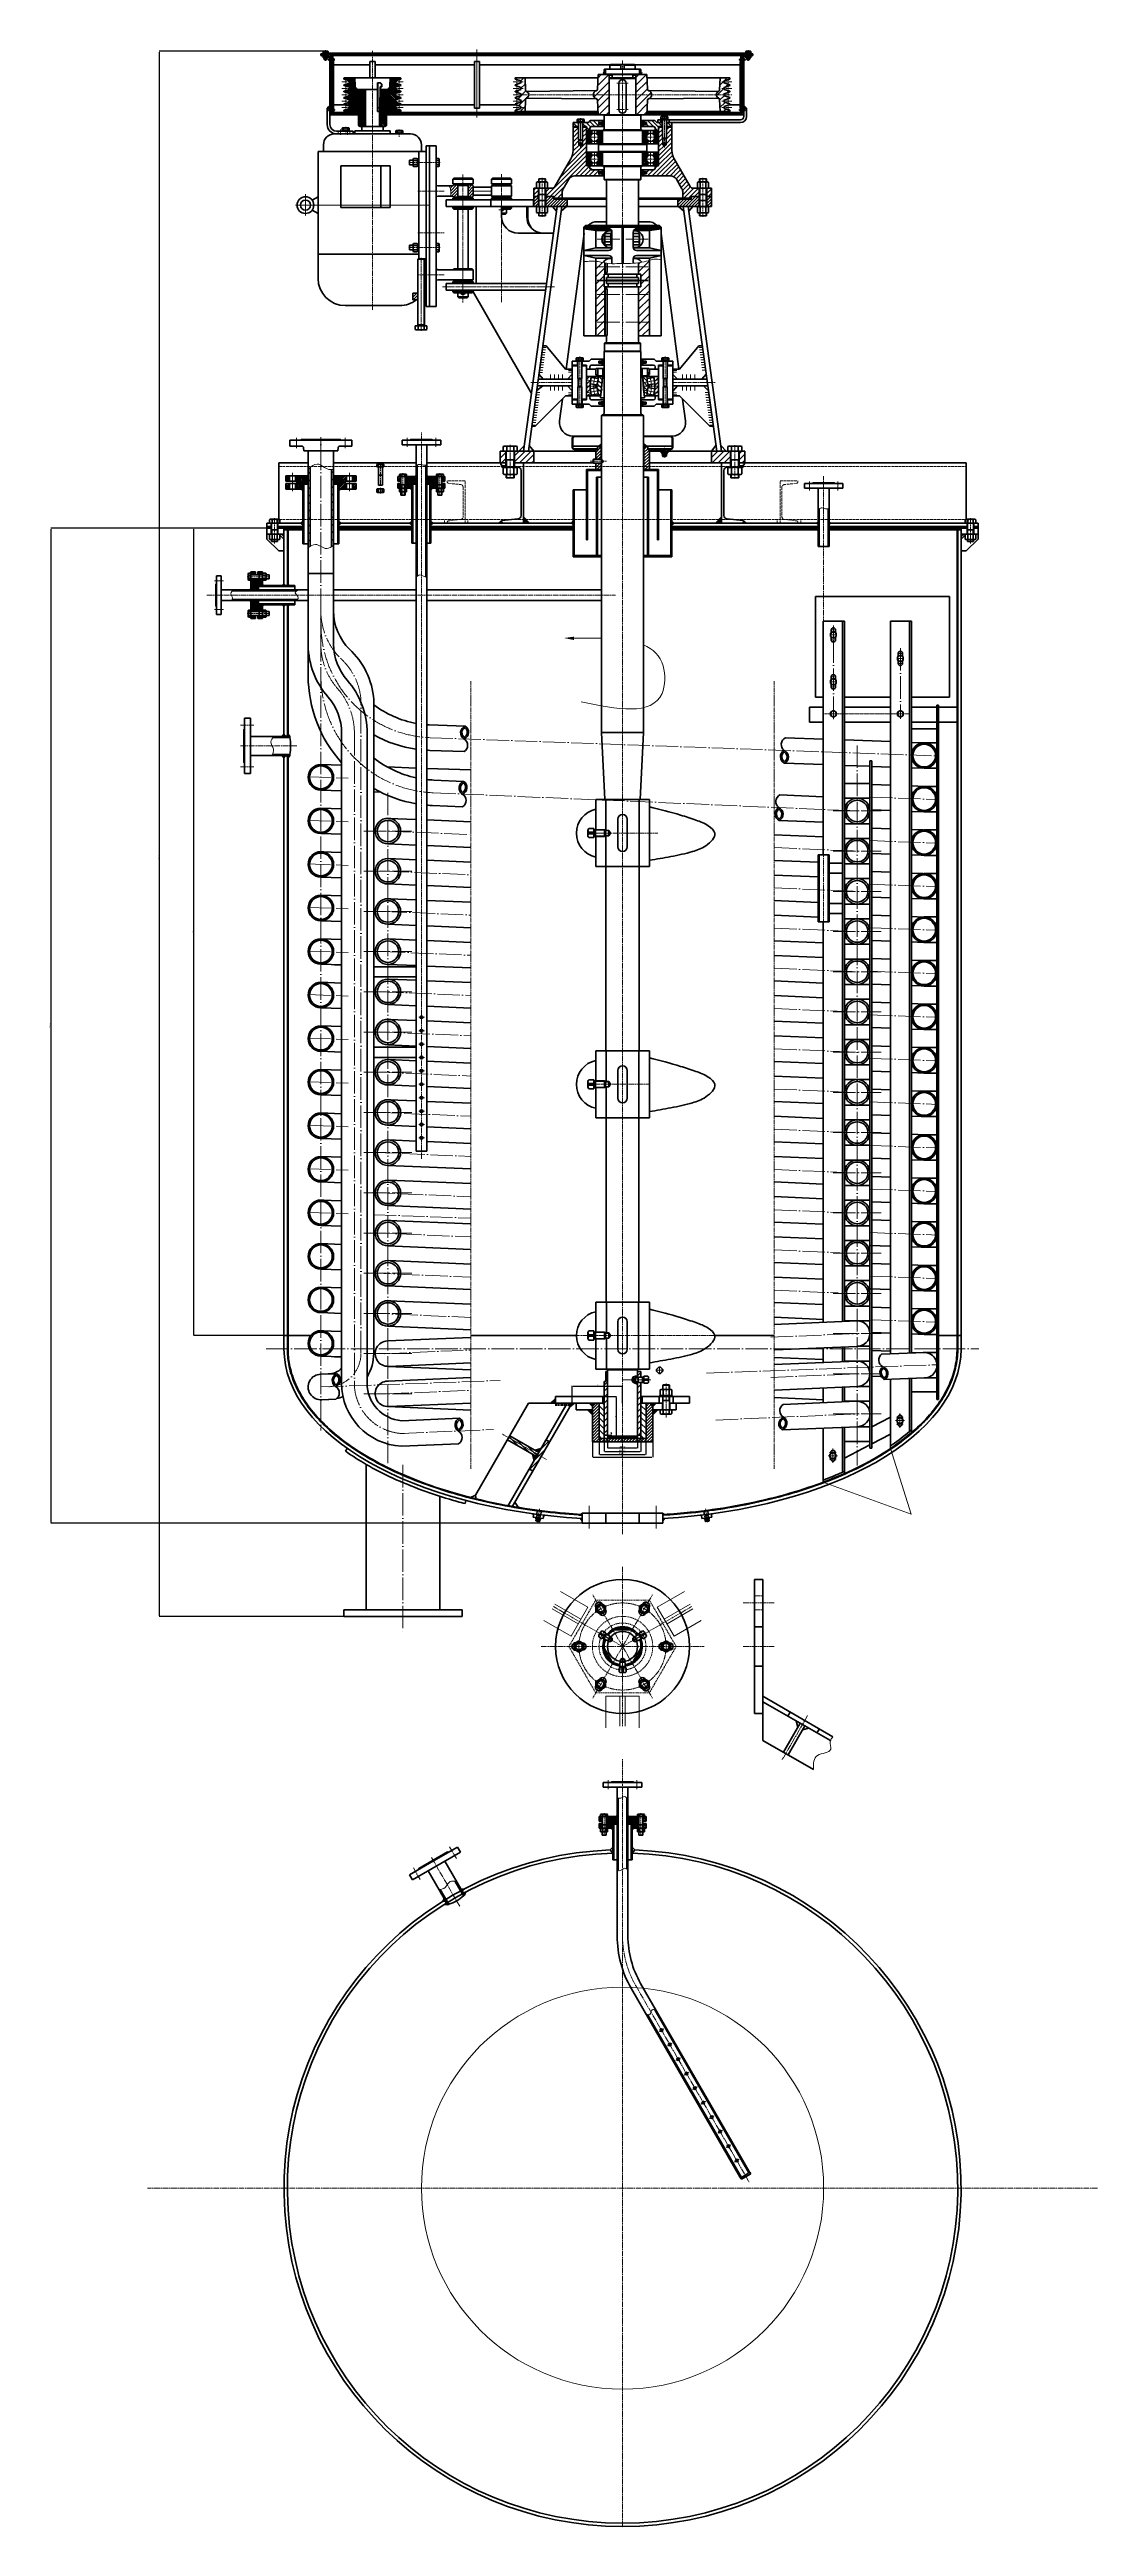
# Model space of a CAD drawing. Header units: millimetres. Extents: x 17368 to 100025, y -24769 to 12950.
# Drawn here: x 64009 to 67135, y -3625 to 3769 of the extents above; entities that cross this region are included whole.
import ezdxf

# ---------------------------------------------------------------- set-up
doc = ezdxf.new("R2010")
doc.units = ezdxf.units.MM
doc.header["$LTSCALE"] = 2.8
for name, pattern in [('ACAD_ISO04W100', [30, 24, -3, 0, -3]), ('ACAD_ISO05W100', [36, 24, -3, 0, -3, 0, -3, 0, -3]), ('AM_ISO02W050', [7.5, 6, -1.5]), ('AM_ISO02W050x2', [3.75, 3, -0.75]), ('AM_ISO08W050', [18, 12, -1.5, 3, -1.5]), ('AM_ISO08W050x2', [9, 6, -0.75, 1.5, -0.75]), ('CENTER', [2, 1.25, -0.25, 0.25, -0.25]), ('CENTER2', [28.575, 19.05, -3.175, 3.175, -3.175]), ('DASHDOT', [30.5, 24, -3, 0.5, -3]), ('YSYWPCG_CENTER', [0.7, 0.5, -0.1, 0, -0.1]), ('YSYWPCG_HIDDEN', [0.375, 0.25, -0.125])]:
    doc.linetypes.add(name, pattern=pattern)
doc.layers.get('0').update_dxf_attribs({"lineweight": 50})
doc.layers.get('Defpoints').update_dxf_attribs({"lineweight": 50})
for name, color, linetype, lineweight in [('AM_0', 7, 'Continuous', 50), ('AM_0N', 7, 'Continuous', 50), ('AM_3N', 6, 'AM_ISO02W050', 15), ('AM_4', 3, 'Continuous', 15), ('AM_4N', 3, 'Continuous', 15), ('AM_7', 4, 'AM_ISO08W050', 15), ('AM_7N', 4, 'AM_ISO08W050', 15), ('AM_8N', 1, 'Continuous', 15), ('bear1', 7, 'Continuous', 15), ('bear2', 7, 'CENTER', 15), ('bhatch', 5, 'Continuous', 15), ('center', 1, 'CENTER', 15), ('DASH_DOT_LINE', 255, 'DASHDOT', 15), ('dim', 7, 'Continuous', 15), ('draw', 7, 'Continuous', 15), ('red', 1, 'ACAD_ISO04W100', 15), ('THICK_LINE', 255, 'Continuous', 15), ('THIN_LINE', 255, 'Continuous', 15), ('YSYWPCG_CENTER', 4, 'YSYWPCG_CENTER', 15), ('图层1', 7, 'ACAD_ISO05W100', 15), ('图层5', 3, 'Continuous', 15), ('细实线', 5, 'Continuous', 15)]:
    doc.layers.add(name, color=color, linetype=linetype, lineweight=lineweight)
doc.layers.add('不可打印线2', color=2, linetype='Continuous', lineweight=15, plot=False)
doc.styles.add('仿宋体', font='', dxfattribs={"width": 0.7, "height": 3.5})
doc.styles.get('仿宋体').set_extended_font_data('FangSong_GB2312')
doc.dimstyles.new('ISO-25', dxfattribs={"dimtxt": 3.5, "dimasz": 2.5, "dimexe": 1.25, "dimexo": 0.625, "dimtad": 1, "dimdsep": 46, "dimtxsty": '仿宋体', "dimcen": 2.5, "dimadec": 0, "dimazin": 0, "dimtfac": 1, "dimtmove": 0, "dimatfit": 1, "dimfxl": 0, "dimarcsym": 0})
pattern_1 = [(45, (31844.7488, 8359.5838), (-0.224506403, 0.224506403), []), (135, (31844.7488, 8359.5838), (-0.224506403, -0.224506403), [])]
pattern_2 = [(45, (16243.672, 3158.0677), (-2.24506403, 2.24506403), []), (135, (16243.672, 3158.0677), (-2.24506403, -2.24506403), [])]
pattern_3 = [(45, (20532.7118, 17544.2834), (-1.122532015, 1.122532015), []), (135, (20532.7118, 17544.2834), (-1.122532015, -1.122532015), [])]
pattern_4 = [(45, (26064.2744, 8731.1361), (-0.224506403, 0.224506403), []), (135, (26064.2744, 8731.1361), (-0.224506403, -0.224506403), [])]
pattern_5 = [(135, (65718.331, 2735.11), (-6.5107, -6.5107), [])]
pattern_6 = [(225, (65718.3313, 2735.11), (1.302137, -1.302137), [])]
pattern_7 = [(225, (65718.331, 2735.11), (6.5107, -6.5107), [])]

# ---------------------------------------------------------------- blocks, each defined once
blk = doc.blocks.new('A$C07E01CA7')
at = {"color": 7, "linetype": 'Continuous', "lineweight": 50}
for p, q in [((0, 9.9), (-8.6, 5)), ((-8.6, 5), (-8.6, -5)), ((8.6, 5), (0, 9.9)), ((8.6, -5), (8.6, 5)), ((-8.6, -5), (0, -9.9)), ((0, -9.9), (8.6, -5))]:
    blk.add_line(p, q, dxfattribs=at)
blk.add_circle((0, 0), 8.6, dxfattribs=at)
at = {"layer": 'DASH_DOT_LINE', "color": 1, "linetype": 'DASHDOT', "lineweight": 15}
for p, q in [((-8.3, 0), (8.3, 0)), ((0, 8.3), (0, -8.3))]:
    blk.add_line(p, q, dxfattribs=at)
blk = doc.blocks.new('A$C1BBC2760')
at = {"layer": 'AM_0N', "extrusion": (0, 1, 0)}
for p, q in [((3.6, 10.8), (0, 10.8)), ((0, -10.6), (3.6, -10.6))]:
    blk.add_line(p, q, dxfattribs=at)
at = {"layer": 'AM_0N', "extrusion": (1, 0, 0)}
for p, q in [((0, 10.8), (0, -0.3)), ((3.6, 10.8), (3.6, 0.8)), ((0, -1.8), (0, -10.6)), ((3.6, -0.6), (3.6, -10.6))]:
    blk.add_line(p, q, dxfattribs=at)
at = {"layer": 'AM_0N', "extrusion": (0.309017, -0.951057, 0)}
for p, q in [((3.6, 0.8), (0, -0.3)), ((3.6, -0.6), (0, -1.8))]:
    blk.add_line(p, q, dxfattribs=at)
blk = doc.blocks.new('A$C476D4F87')
at = {"layer": 'AM_0N', "extrusion": (0.866025, -0.5, 0)}
for p, q in [((0.9, 12.1), (0, 10.5)), ((11.9, -12.1), (12.8, -10.5))]:
    blk.add_line(p, q, dxfattribs=at)
at = {"layer": 'AM_0N', "extrusion": (1, 0, 0)}
for p, q in [((0, 10.5), (0, -10.5)), ((12.8, 10.5), (12.8, -10.5))]:
    blk.add_line(p, q, dxfattribs=at)
at = {"layer": 'AM_0N', "extrusion": (0, 1, 0)}
for p, q in [((0.9, 12.1), (11.9, 12.1)), ((0.9, 6.1), (11.9, 6.1)), ((0.9, -6.1), (11.9, -6.1)), ((0.9, -12.1), (11.9, -12.1))]:
    blk.add_line(p, q, dxfattribs=at)
at = {"layer": 'AM_0N', "extrusion": (0.866025, 0.5, 0)}
for p, q in [((11.9, 12.1), (12.8, 10.5)), ((0.9, -12.1), (0, -10.5))]:
    blk.add_line(p, q, dxfattribs=at)
at = {"layer": 'AM_0N'}
for centre, radius, start, end in [((5.4, 9.1), 5.36, 154.43847, 214.43847), ((20, 0), 20, 162.38303, 197.61697), ((7.4, 9.1), 5.36, 325.56153, 25.56153), ((-7.2, 0), 20, 342.38303, 17.61697), ((5.4, -9.1), 5.36, 145.56153, 205.56153), ((7.4, -9.1), 5.36, 334.43847, 34.43847)]:
    blk.add_arc(centre, radius, start, end, dxfattribs=at)
blk = doc.blocks.new('A$C2BE16891')
at = {"layer": 'AM_0N', "extrusion": (0.866025, -0.5, 0)}
blk.add_line((-11.2, 17.3), (-12.5, 15), dxfattribs=at)
at = {"layer": 'AM_0N', "extrusion": (1, 0, 0)}
for p, q in [((-12.5, 15), (-12.5, -15)), ((-0.8, 14.1), (-0.8, 17.3)), ((-0.8, -14.1), (-0.8, 14.1)), ((0, 14.1), (0, 10)), ((0, 10), (0, -10)), ((2.5, -10), (2.5, 10)), ((198.5, -10), (198.5, 10)), ((200, -8.5), (200, 8.5)), ((-0.8, -17.3), (-0.8, -14.1)), ((0, -10), (0, -14.1))]:
    blk.add_line(p, q, dxfattribs=at)
at = {"layer": 'AM_0N', "extrusion": (0, 1, 0)}
for p, q in [((-11.2, 17.3), (-0.8, 17.3)), ((-11.2, 8.7), (-0.8, 8.7)), ((-0.8, 14.1), (0, 14.1)), ((2.5, 10), (0, 10)), ((2.5, 10), (198.5, 10)), ((-11.2, -8.7), (-0.8, -8.7)), ((-11.2, -17.3), (-0.8, -17.3)), ((-0.8, -14.1), (0, -14.1)), ((2.5, -10), (0, -10)), ((2.5, -10), (198.5, -10))]:
    blk.add_line(p, q, dxfattribs=at)
at = {"layer": 'AM_0N', "extrusion": (0.707107, 0.707107, 0)}
blk.add_line((198.5, 10), (200, 8.5), dxfattribs=at)
at = {"layer": 'AM_0N', "extrusion": (0.866025, 0.5, 0)}
blk.add_line((-11.2, -17.3), (-12.5, -15), dxfattribs=at)
at = {"layer": 'AM_0N', "extrusion": (0.707107, -0.707107, 0)}
blk.add_line((200, -8.5), (198.5, -10), dxfattribs=at)
at = {"layer": 'AM_0N'}
for centre, radius, start, end in [((-4.8, 13), 7.66, 154.44687, 214.44687), ((16.1, 0), 28.6, 162.38753, 197.61247), ((-4.8, -13), 7.66, 145.55313, 205.55313)]:
    blk.add_arc(centre, radius, start, end, dxfattribs=at)
at = {"layer": 'AM_4N', "extrusion": (-0.522901, -0.852394, 0)}
blk.add_line((2.5, 8.5), (0, 10), dxfattribs=at)
at = {"layer": 'AM_4N', "extrusion": (0, 1, 0)}
for p, q in [((2.5, 8.5), (200, 8.5)), ((2.5, -8.5), (200, -8.5))]:
    blk.add_line(p, q, dxfattribs=at)
at = {"layer": 'AM_4N', "extrusion": (0.522901, -0.852394, 0)}
blk.add_line((2.5, -8.5), (0, -10), dxfattribs=at)
at = {"layer": 'AM_7N', "linetype": 'AM_ISO08W050x2', "extrusion": (0, 1, 0)}
blk.add_line((-15.5, 0), (203, 0), dxfattribs=at)
blk = doc.blocks.new('A$C649A4DA6')
at = {"layer": 'AM_0N', "extrusion": (1, 0, 0)}
for p, q in [((-107.5, 18.9), (-107.5, -17.9)), ((-75.5, 20), (-75.5, 9.2)), ((-60, -17.9), (-60, 17.9)), ((60, -17.9), (60, 17.9)), ((75.5, 20), (75.5, 9.2)), ((107.5, -17.9), (107.5, 18.9)), ((-92, -9.2), (-92, -20)), ((-75.5, -9.2), (-75.5, -20)), ((75.5, -9.2), (75.5, -20)), ((92, -9.2), (92, -20))]:
    blk.add_line(p, q, dxfattribs=at)
at = {"layer": 'AM_0N', "extrusion": (0, 1, 0)}
for p, q in [((-93.9, 20), (-106.4, 20)), ((-93.9, 20), (-75.5, 20)), ((-62.1, 20), (-75.5, 20)), ((-62.1, 20), (-60, 20)), ((60, 20), (62.1, 20)), ((75.5, 20), (62.1, 20)), ((75.5, 20), (93.9, 20)), ((106.4, 20), (93.9, 20)), ((-92, -20), (-105.4, -20)), ((-92, -20), (-75.5, -20)), ((-62.1, -20), (-75.5, -20)), ((-62.1, -20), (-60, -20)), ((60, -20), (62.1, -20)), ((62.1, -20), (75.5, -20)), ((75.5, -20), (92, -20)), ((92, -20), (105.4, -20))]:
    blk.add_line(p, q, dxfattribs=at)
at = {"layer": 'AM_0N', "extrusion": (0.984808, 0.173648, 0)}
blk.add_line((-92, 9.2), (-93.9, 20), dxfattribs=at)
at = {"layer": 'AM_0N', "extrusion": (0.984808, -0.173648, 0)}
blk.add_line((92, 9.2), (93.9, 20), dxfattribs=at)
at = {"layer": 'AM_0N'}
for centre, radius, start, end in [((-106.4, 18.9), 1.1, 90, 180), ((-83.8, 0), 12.3, 132.00772, 227.99228), ((-83.8, 0), 12.3, 47.99228, 132.00772), ((-83.8, 0), 12.3, 312.00772, 47.99228), ((-62.1, 17.9), 2.1, 0, 90), ((62.1, 17.9), 2.1, 90, 180), ((83.8, 0), 12.3, 132.00772, 227.99228), ((83.8, 0), 12.3, 47.99228, 132.00772), ((83.8, 0), 12.3, 312.00772, 47.99228), ((106.4, 18.9), 1.1, 0, 90), ((-105.4, -17.9), 2.1, 180, 270), ((-83.8, 0), 12.3, 227.99228, 312.00772), ((-62.1, -17.9), 2.1, 270, 0), ((62.1, -17.9), 2.1, 180, 270), ((83.8, 0), 12.3, 227.99228, 312.00772), ((105.4, -17.9), 2.1, 270, 0)]:
    blk.add_arc(centre, radius, start, end, dxfattribs=at)
at = {"layer": 'AM_7N', "linetype": 'AM_ISO08W050x2', "extrusion": (0, 1, 0)}
for p, q in [((-102.6, 0), (-64.9, 0)), ((64.9, 0), (102.6, 0))]:
    blk.add_line(p, q, dxfattribs=at)
at = {"layer": 'AM_7N', "linetype": 'AM_ISO08W050x2', "extrusion": (1, 0, 0)}
for p, q in [((-83.8, -18.8), (-83.8, 18.8)), ((83.8, -18.8), (83.8, 18.8))]:
    blk.add_line(p, q, dxfattribs=at)
at = {"layer": 'AM_8N', "extrusion": (0.707107, -0.707107, 0)}
for p, q in [((-94.8, 20), (-107.5, 7.3)), ((-93.4, 17.1), (-107.5, 3)), ((-92.8, 13.5), (-107.5, -1.2)), ((-92.1, 9.9), (-107.5, -5.5)), ((-66.4, 20), (-75.5, 10.9)), ((-70.6, 20), (-75.5, 15.2)), ((-60, 5.2), (-75.5, -10.3)), ((-60, 0.9), (-75.5, -14.5)), ((-62.2, 20), (-74.3, 7.9)), ((65.1, 20), (60, 14.9)), ((75.5, 17.6), (60, 2.2)), ((75.5, 13.4), (60, -2.1)), ((74.4, 8.1), (60, -6.3)), ((71.4, 0.9), (60, -10.6)), ((107.5, 5.9), (92, -9.6)), ((107.5, 1.7), (92, -13.8)), ((104.6, 20), (92.9, 8.3)), ((96.1, 20), (93.4, 17.3)), ((107.5, 14.4), (95.8, 2.7)), ((107.5, 10.1), (96, -1.3)), ((-94.8, -5.5), (-107.5, -18.2)), ((-92, -11.2), (-100.8, -20)), ((-92, -15.4), (-96.6, -20)), ((-92, -19.7), (-92.3, -20)), ((-60, -7.5), (-72.5, -20)), ((-60, -11.8), (-68.2, -20)), ((71.8, -3), (60, -14.8)), ((73, -6.1), (60.2, -18.8)), ((74.8, -8.5), (63.3, -20)), ((75.5, -16.3), (71.8, -20)), ((107.5, -2.6), (92, -18.1)), ((107.5, -15.3), (102.8, -20))]:
    blk.add_line(p, q, dxfattribs=at)
at = {"layer": 'AM_8N'}
for p, q in [((-99, 20), (-107.5, 11.5)), ((-103.3, 20), (-107.5, 15.8)), ((-96, 1.8), (-107.5, -9.7)), ((-74.9, 20), (-75.5, 19.4)), ((-60, 17.9), (-72.6, 5.3)), ((-60, 13.7), (-71.6, 2.1)), ((73.6, 20), (60, 6.4)), ((69.4, 20), (60, 10.6)), ((107.5, 18.6), (94.7, 5.8)), ((-95.9, -2.3), (-107.5, -13.9)), ((-93.1, -8), (-105.1, -20)), ((-60, -16), (-64, -20)), ((75.5, -12.1), (67.5, -20)), ((107.5, -6.8), (94.3, -20)), ((107.5, -11.1), (98.6, -20))]:
    blk.add_line(p, q, dxfattribs=at)
at = {"layer": 'AM_8N', "extrusion": (-0.707107, 0.707107, 0)}
for p, q in [((-60, 9.4), (-71.6, -2.2)), ((100.4, 20), (92.5, 12.1)), ((-60, -3.3), (-75.5, -18.8))]:
    blk.add_line(p, q, dxfattribs=at)
blk = doc.blocks.new('A$C616D13A8')
for p, q in [((-16, 0), (16, 0)), ((-16, -200), (16, -200))]:
    blk.add_line(p, q)
at = {"layer": 'AM_7N', "linetype": 'AM_ISO08W050x2'}
blk.add_line((0, -207.8), (0, 8.6), dxfattribs=at)
at = {"layer": '细实线', "color": 7, "linetype": 'Continuous', "lineweight": 50}
for p, q in [((-16, 0), (-16, -200)), ((-13, 0), (-13, -200)), ((13, 0), (13, -200)), ((16, 0), (16, -200)), ((16, -25), (56, -25)), ((16, -55), (56, -55)), ((16, -145), (56, -145)), ((16, -175), (56, -175))]:
    blk.add_line(p, q, dxfattribs=at)
blk = doc.blocks.new('*D1258')
at = {"layer": 'Defpoints', "color": 0}
for p in [(64336.6, 3764.2), (64832.3, 3764.2), (65063.3, -908.7)]:
    blk.add_point(p, dxfattribs=at)
at = {"layer": '细实线', "color": 0, "lineweight": -2}
for p, q in [((64831.7, 3764.2), (64335.8, 3764.2)), ((64336.6, -906.2), (64336.6, 3761.7)), ((65062.7, -908.7), (64335.8, -908.7))]:
    blk.add_line(p, q, dxfattribs=at)
at = {"layer": '细实线', "color": 0}
for points in [[(64336.2, 3761.7), (64337.1, 3761.7), (64336.6, 3764.2)], [(64336.2, -906.2), (64337.1, -906.2), (64336.6, -908.7)]]:
    blk.add_solid(points, dxfattribs=at)
at = {"layer": '细实线', "color": 0, "insert": (64334.1, 1358.4), "char_height": 3.5, "attachment_point": 5, "rotation": 90, "style": '仿宋体'}
blk.add_mtext('4672.89', dxfattribs=at)
blk = doc.blocks.new('*D1259')
at = {"layer": 'Defpoints', "color": 0, "lineweight": 15}
for p in [(64439, 2340.4), (64667.7, 2340.4), (64708.3, -69.6)]:
    blk.add_point(p, dxfattribs=at)
at = {"layer": '细实线', "color": 0, "lineweight": -2}
for p, q in [((64667, 2340.4), (64438.2, 2340.4)), ((64439, -67.1), (64439, 2337.9)), ((64707.7, -69.6), (64438.2, -69.6))]:
    blk.add_line(p, q, dxfattribs=at)
at = {"layer": '细实线', "color": 0, "lineweight": 15}
for points in [[(64438.6, 2337.9), (64439.5, 2337.9), (64439, 2340.4)], [(64438.6, -67.1), (64439.5, -67.1), (64439, -69.6)]]:
    blk.add_solid(points, dxfattribs=at)
at = {"layer": '细实线', "color": 0, "insert": (64436.5, 1135.4), "char_height": 3.5, "attachment_point": 5, "rotation": 90, "style": '仿宋体'}
blk.add_mtext('2410', dxfattribs=at)
blk = doc.blocks.new('*D1276')
at = {"layer": 'Defpoints', "color": 0, "lineweight": 15}
for p in [(64013.8, 2340.4), (64667.7, 2340.4), (65618.3, -630)]:
    blk.add_point(p, dxfattribs=at)
at = {"layer": '细实线', "color": 0, "lineweight": -2}
for p, q in [((64667, 2340.4), (64013, 2340.4)), ((64013.8, -627.5), (64013.8, 2337.9)), ((65617.7, -630), (64013, -630))]:
    blk.add_line(p, q, dxfattribs=at)
at = {"layer": '细实线', "color": 0, "lineweight": 15}
for points in [[(64013.4, 2337.9), (64014.2, 2337.9), (64013.8, 2340.4)], [(64013.4, -627.5), (64014.2, -627.5), (64013.8, -630)]]:
    blk.add_solid(points, dxfattribs=at)
at = {"layer": '细实线', "color": 0, "insert": (64011.2, 855.2), "char_height": 3.5, "attachment_point": 5, "rotation": 90, "style": '仿宋体'}
blk.add_mtext('2970.39', dxfattribs=at)
blk = doc.blocks.new('A$C194C15C4')
at = {"layer": 'AM_0N', "extrusion": (0, 1, 0)}
for p, q in [((9, 0), (-9, 0)), ((9, -10.8), (-9, -10.8))]:
    blk.add_line(p, q, dxfattribs=at)
at = {"layer": 'AM_0N', "extrusion": (-0.5, 0.866025, 0)}
blk.add_line((-10.4, -0.8), (-9, 0), dxfattribs=at)
at = {"layer": 'AM_0N', "extrusion": (1, 0, 0)}
for p, q in [((-10.4, -0.8), (-10.4, -10)), ((-5.2, -0.8), (-5.2, -10)), ((5.2, -0.8), (5.2, -10)), ((10.4, -0.8), (10.4, -10))]:
    blk.add_line(p, q, dxfattribs=at)
at = {"layer": 'AM_0N'}
for p, q in [((-10.4, -10), (-9, -10.8)), ((10.4, -10), (9, -10.8))]:
    blk.add_line(p, q, dxfattribs=at)
at = {"layer": 'AM_0N', "extrusion": (0.5, 0.866025, 0)}
blk.add_line((10.4, -0.8), (9, 0), dxfattribs=at)
at = {"layer": 'AM_0N'}
for centre, radius, start, end in [((-7.8, -4.6), 4.6, 55.56153, 115.56153), ((-7.8, -6.2), 4.6, 244.43847, 304.43847), ((0, -17.2), 17.2, 72.38303, 107.61697), ((0, 6.4), 17.2, 252.38303, 287.61697), ((7.8, -4.6), 4.6, 64.43847, 124.43847), ((7.8, -6.2), 4.6, 235.56153, 295.56153)]:
    blk.add_arc(centre, radius, start, end, dxfattribs=at)
blk = doc.blocks.new('A$C24D437E4')
for p, q in [((35.2, 0), (39, 6.5)), ((38.7, 6), (46.7, 6)), ((38.7, 6), (38.7, -6)), ((39, 6.5), (45, 6.5)), ((39, 6), (39, 6.5)), ((46.7, 6), (46.7, -6)), ((63.7, 10.5), (75.8, 10.5)), ((63.7, 10.5), (63.7, -10.4)), ((63.7, 1.6), (63.7, -1.6)), ((63.7, 1.6), (75.8, 1.6)), ((75.8, 1.6), (75.8, -1.6)), ((77.7, 6), (77.7, -6)), ((35.2, 0), (39, -6.5)), ((38.7, -6), (46.7, -6)), ((39, -6.5), (39, -6)), ((39, -6.5), (45, -6.5)), ((63.7, -1.6), (75.8, -1.6)), ((63.7, -10.4), (75.8, -10.4))]:
    blk.add_line(p, q)
for centre, start, end in [((71.5, 6), 313.90959, 46.09041), ((71.5, -6), 313.90956, 46.09037)]:
    blk.add_arc(centre, 6.16, start, end)
at = {"layer": 'AM_0N', "extrusion": (-1.83691e-16, -1, 0)}
for p, q in [((47.5, 6.8), (45, 6.8)), ((63.7, 8), (48.7, 8))]:
    blk.add_line(p, q, dxfattribs=at)
at = {"layer": 'AM_0N'}
for p, q in [((46.7, 6), (48.7, 8)), ((46.7, -6), (48.7, -8))]:
    blk.add_line(p, q, dxfattribs=at)
at = {"layer": 'AM_0N', "extrusion": (1, -1.83691e-16, 0)}
blk.add_line((59.7, 8), (59.7, -8), dxfattribs=at)
at = {"layer": 'AM_0N', "extrusion": (-1.83691e-16, 1, 0)}
for p, q in [((47.5, -6.8), (45, -6.8)), ((63.7, -8), (48.7, -8))]:
    blk.add_line(p, q, dxfattribs=at)
at = {"layer": 'AM_4N', "lineweight": 15, "extrusion": (-1.83691e-16, -1, 0)}
for p, q in [((48.7, 8), (45, 8)), ((59.7, 6.8), (47.5, 6.8))]:
    blk.add_line(p, q, dxfattribs=at)
at = {"layer": 'AM_4N', "lineweight": 15}
for p, q in [((59.7, 6.8), (61.7, 8)), ((59.7, -6.8), (61.7, -8))]:
    blk.add_line(p, q, dxfattribs=at)
at = {"layer": 'AM_4N', "lineweight": 15, "extrusion": (-1.83691e-16, 1, 0)}
for p, q in [((48.7, -8), (45, -8)), ((59.7, -6.8), (47.5, -6.8))]:
    blk.add_line(p, q, dxfattribs=at)
at = {"layer": 'AM_7N', "linetype": 'AM_ISO08W050x2', "lineweight": 15}
blk.add_line((84.4, 0), (28.9, 0), dxfattribs=at)
blk = doc.blocks.new('*D1667')
at = {"layer": 'Defpoints', "color": 0, "lineweight": 15}
for p in [(65718.3, -220.6), (65568.3, -271.6), (65718.3, -271.6)]:
    blk.add_point(p, dxfattribs=at)
at = {"layer": '不可打印线2', "color": 0, "lineweight": -2}
for p, q in [((65568.3, -271), (65568.3, -219.8)), ((65570.8, -220.6), (65715.8, -220.6)), ((65718.3, -271), (65718.3, -219.8))]:
    blk.add_line(p, q, dxfattribs=at)
at = {"layer": '不可打印线2', "color": 0, "lineweight": 15}
for points in [[(65570.8, -220.2), (65570.8, -221.1), (65568.3, -220.6)], [(65715.8, -220.2), (65715.8, -221.1), (65718.3, -220.6)]]:
    blk.add_solid(points, dxfattribs=at)
at = {"layer": '不可打印线2', "color": 0, "lineweight": 15, "insert": (65643.3, -218.1), "char_height": 3.5, "attachment_point": 5, "style": '仿宋体'}
blk.add_mtext('150', dxfattribs=at)
blk = doc.blocks.new('*D1668')
at = {"layer": 'Defpoints', "color": 0, "lineweight": 15}
for p in [(65673.3, -366.2), (65763.3, -363.9), (65763.3, -405.2)]:
    blk.add_point(p, dxfattribs=at)
at = {"layer": '不可打印线2', "color": 0, "lineweight": -2}
for p, q in [((65673.3, -366.8), (65673.3, -406)), ((65763.3, -364.5), (65763.3, -406)), ((65675.8, -405.2), (65760.8, -405.2))]:
    blk.add_line(p, q, dxfattribs=at)
at = {"layer": '不可打印线2', "color": 0, "lineweight": 15}
for points in [[(65675.8, -404.8), (65675.8, -405.7), (65673.3, -405.2)], [(65760.8, -404.8), (65760.8, -405.7), (65763.3, -405.2)]]:
    blk.add_solid(points, dxfattribs=at)
at = {"layer": '不可打印线2', "color": 0, "lineweight": 15, "insert": (65718.3, -402.3), "char_height": 3.5, "attachment_point": 5, "style": '仿宋体'}
blk.add_mtext('φ90H8/k7', dxfattribs=at)
blk = doc.blocks.new('*D1669')
at = {"layer": 'Defpoints', "color": 0, "lineweight": 15}
for p in [(65663.3, -366.3), (65773.3, -361.5), (65773.3, -415.4)]:
    blk.add_point(p, dxfattribs=at)
at = {"layer": '不可打印线2', "color": 0, "lineweight": -2}
for p, q in [((65663.3, -366.9), (65663.3, -416.2)), ((65773.3, -362.1), (65773.3, -416.2)), ((65665.8, -415.4), (65770.8, -415.4))]:
    blk.add_line(p, q, dxfattribs=at)
at = {"layer": '不可打印线2', "color": 0, "lineweight": 15}
for points in [[(65665.8, -415), (65665.8, -415.8), (65663.3, -415.4)], [(65770.8, -415), (65770.8, -415.8), (65773.3, -415.4)]]:
    blk.add_solid(points, dxfattribs=at)
at = {"layer": '不可打印线2', "color": 0, "lineweight": 15, "insert": (65718.3, -412.5), "char_height": 3.5, "attachment_point": 5, "style": '仿宋体'}
blk.add_mtext('φ110H8/e7', dxfattribs=at)
blk = doc.blocks.new('*D1670')
at = {"layer": 'Defpoints', "color": 0, "lineweight": 15}
for p in [(65648.3, -347.5), (65788.3, -347.5), (65788.3, -424.3)]:
    blk.add_point(p, dxfattribs=at)
at = {"layer": '不可打印线2', "color": 0, "lineweight": -2}
for p, q in [((65648.3, -348.2), (65648.3, -425.1)), ((65788.3, -348.2), (65788.3, -425.1)), ((65650.8, -424.3), (65785.8, -424.3))]:
    blk.add_line(p, q, dxfattribs=at)
at = {"layer": '不可打印线2', "color": 0, "lineweight": 15}
for points in [[(65650.8, -423.9), (65650.8, -424.8), (65648.3, -424.3)], [(65785.8, -423.9), (65785.8, -424.8), (65788.3, -424.3)]]:
    blk.add_solid(points, dxfattribs=at)
at = {"layer": '不可打印线2', "color": 0, "lineweight": 15, "insert": (65718.3, -421.4), "char_height": 3.5, "attachment_point": 5, "style": '仿宋体'}
blk.add_mtext('φ140H8/r7', dxfattribs=at)
blk = doc.blocks.new('*D1671')
at = {"layer": 'Defpoints', "color": 0, "lineweight": 15}
for p in [(65628.3, -371.6), (65808.3, -371.6), (65808.3, -432.3)]:
    blk.add_point(p, dxfattribs=at)
at = {"layer": '不可打印线2', "color": 0, "lineweight": -2}
for p, q in [((65628.3, -372.3), (65628.3, -433.1)), ((65630.8, -432.3), (65805.8, -432.3)), ((65808.3, -372.3), (65808.3, -433.1))]:
    blk.add_line(p, q, dxfattribs=at)
at = {"layer": '不可打印线2', "color": 0, "lineweight": 15}
for points in [[(65630.8, -431.9), (65630.8, -432.7), (65628.3, -432.3)], [(65805.8, -431.9), (65805.8, -432.7), (65808.3, -432.3)]]:
    blk.add_solid(points, dxfattribs=at)
at = {"layer": '不可打印线2', "color": 0, "lineweight": 15, "insert": (65718.3, -429.8), "char_height": 3.5, "attachment_point": 5, "style": '仿宋体'}
blk.add_mtext('180', dxfattribs=at)
blk = doc.blocks.new('*D1672')
at = {"layer": 'Defpoints', "color": 0, "lineweight": 15}
for p in [(65673.3, -366.6), (65684.9, -366.6), (65677.8, -371.6)]:
    blk.add_point(p, dxfattribs=at)
at = {"layer": '不可打印线2', "color": 0, "lineweight": -2}
for p, q in [((65674, -366.6), (65685.7, -366.6)), ((65684.9, -364.1), (65684.9, -358.9)), ((65684.9, -371.6), (65684.9, -366.6)), ((65678.5, -371.6), (65685.7, -371.6)), ((65684.9, -374.1), (65684.9, -376.6))]:
    blk.add_line(p, q, dxfattribs=at)
at = {"layer": '不可打印线2', "color": 0, "lineweight": 15}
for points in [[(65684.5, -364.1), (65685.4, -364.1), (65684.9, -366.6)], [(65684.5, -374.1), (65685.4, -374.1), (65684.9, -371.6)]]:
    blk.add_solid(points, dxfattribs=at)
at = {"layer": '不可打印线2', "color": 0, "lineweight": 15, "insert": (65682.4, -360.3), "char_height": 3.5, "attachment_point": 5, "rotation": 90, "style": '仿宋体'}
blk.add_mtext('5', dxfattribs=at)
blk = doc.blocks.new('*D1673')
at = {"layer": 'Defpoints', "color": 0, "lineweight": 15}
for p in [(65657.5, -251.6), (65685.2, -371.6), (65699.5, -371.6)]:
    blk.add_point(p, dxfattribs=at)
at = {"layer": '不可打印线2', "color": 0, "lineweight": -2}
for p, q in [((65658.1, -251.6), (65700.3, -251.6)), ((65699.5, -254.1), (65699.5, -369.1)), ((65685.8, -371.6), (65700.3, -371.6))]:
    blk.add_line(p, q, dxfattribs=at)
at = {"layer": '不可打印线2', "color": 0, "lineweight": 15}
for points in [[(65699.1, -254.1), (65699.9, -254.1), (65699.5, -251.6)], [(65699.1, -369.1), (65699.9, -369.1), (65699.5, -371.6)]]:
    blk.add_solid(points, dxfattribs=at)
at = {"layer": '不可打印线2', "color": 0, "lineweight": 15, "insert": (65697, -311.6), "char_height": 3.5, "attachment_point": 5, "rotation": 90, "style": '仿宋体'}
blk.add_mtext('120', dxfattribs=at)

msp = doc.modelspace()

# ---------------------------------------------------------------- hatches: boundary and pattern name
at = {"layer": 'bear1'}
h = msp.add_hatch(dxfattribs=at)
h.set_pattern_fill('ANSI31', color=256, scale=2.9, angle=180, style=0)
h.set_pattern_definition(pattern_7)
edge = h.paths.add_edge_path()
edge.add_arc((65718.3313, 2764.11), 96.83333, 162.573407473, 197.426592527)
edge.add_line((65625.94248, 2735.11), (65612.9313, 2735.11))
edge.add_arc((65612.9313, 2737.21), 2.1, 180, 270, ccw=False)
edge.add_line((65610.8313, 2737.21), (65610.8313, 2791.01))
edge.add_arc((65612.9313, 2791.01), 2.1, 90, 180, ccw=False)
edge.add_line((65612.9313, 2793.11), (65625.94248, 2793.11))
h = msp.add_hatch(dxfattribs=at)
h.set_pattern_fill('ANSI31', color=256, scale=0.58, angle=180, style=0)
h.set_pattern_definition(pattern_6)
h.paths.add_polyline_path([(65641.83633, 2760.17452), (65637.49797, 2759.39429), (65637.49797, 2768.82572), (65641.83633, 2768.04548)])
h = msp.add_hatch(dxfattribs=at)
h.set_pattern_fill('ANSI31', color=256, scale=2.9, angle=90, style=0)
h.set_pattern_definition(pattern_5)
edge = h.paths.add_edge_path()
edge.add_arc((65548.71912, 2733.60611), 96.83333, 360.889882724, 375.924628504)
edge.add_line((65641.83633, 2760.17452), (65641.83633, 2768.04548))
edge.add_arc((65548.71912, 2794.6139), 96.83333, 344.075371496, 359.110117276)
edge.add_line((65645.54078, 2793.11), (65656.2313, 2793.11))
edge.add_arc((65656.2313, 2791.17771), 1.93229, -4.979105844, 90, ccw=False)
edge.add_line((65658.1563, 2791.01), (65653.67297, 2737.21))
edge.add_arc((65651.39068, 2737.40019), 2.2902, 270.182421605, 355.236358309, ccw=False)
edge.add_line((65651.39797, 2735.11), (65645.54078, 2735.11))
h = msp.add_hatch(dxfattribs=at)
h.set_pattern_fill('ANSI31', color=256, scale=2.9, angle=90, style=0)
h.set_pattern_definition(pattern_5)
edge = h.paths.add_edge_path()
edge.add_arc((65887.94348, 2733.60611), 96.83333, 164.075371496, 179.110117276, ccw=False)
edge.add_line((65794.82627, 2760.17452), (65794.82627, 2768.04548))
edge.add_arc((65887.94348, 2794.6139), 96.83333, 180.889882724, 195.924628504, ccw=False)
edge.add_line((65791.12182, 2793.11), (65780.4313, 2793.11))
edge.add_arc((65780.4313, 2791.17771), 1.93229, 90, 184.979105844)
edge.add_line((65778.5063, 2791.01), (65782.98963, 2737.21))
edge.add_arc((65785.27193, 2737.40019), 2.2902, 184.763641691, 269.817578395)
edge.add_line((65785.26463, 2735.11), (65791.12182, 2735.11))
h = msp.add_hatch(dxfattribs=at)
h.set_pattern_fill('ANSI31', color=256, scale=0.58, angle=180, style=0)
h.set_pattern_definition(pattern_6)
h.paths.add_polyline_path([(65794.82627, 2760.17452), (65799.16463, 2759.39429), (65799.16463, 2768.82572), (65794.82627, 2768.04548)])
h = msp.add_hatch(dxfattribs=at)
h.set_pattern_fill('ANSI31', color=256, scale=2.9, angle=180, style=0)
h.set_pattern_definition(pattern_7)
edge = h.paths.add_edge_path()
edge.add_arc((65718.3313, 2764.11), 96.83333, 342.573407473, 377.426592527, ccw=False)
edge.add_line((65810.72012, 2735.11), (65823.7313, 2735.11))
edge.add_arc((65823.7313, 2737.21), 2.1, 270, 360)
edge.add_line((65825.8313, 2737.21), (65825.8313, 2791.01))
edge.add_arc((65823.7313, 2791.01), 2.1, 360, 450)
edge.add_line((65823.7313, 2793.11), (65810.72012, 2793.11))
at = {"layer": 'bhatch'}
h = msp.add_hatch(dxfattribs=at)
h.set_pattern_fill('ANSI31', color=256, angle=-90, style=0)
h.set_pattern_definition([(315, (65863.7613, 37889.865), (2.24506403, 2.24506403), [])])
h.paths.add_polyline_path([(65052.3313, 3679.41), (65056.97749, 3680.83048, 0.3297505471), (65057.3313, 3681.30863), (65057.3313, 3683.91), (65056.3313, 3684.91), (65052.3313, 3684.91)])
h.paths.add_polyline_path([(65052.3313, 3665.41), (65052.3313, 3660.41), (65056.97749, 3661.83048, 0.3297505471), (65057.3313, 3662.30863), (65057.3313, 3663.51137, 0.3297505471), (65056.97749, 3663.98952)])
h.paths.add_polyline_path([(65052.3313, 3646.41), (65052.3313, 3641.41), (65056.97749, 3642.83048, 0.3297505471), (65057.3313, 3643.30863), (65057.3313, 3644.51137, 0.3297505471), (65056.97749, 3644.98952)])
h.paths.add_polyline_path([(65052.3313, 3627.41), (65052.3313, 3622.41), (65056.97749, 3623.83048, 0.3297505471), (65057.3313, 3624.30863), (65057.3313, 3625.51137, 0.3297505471), (65056.97749, 3625.98952)])
h.paths.add_polyline_path([(65056.97749, 3604.83048, 0.3297505471), (65057.3313, 3605.30863), (65057.3313, 3606.51137, 0.3297505471), (65056.97749, 3606.98952), (65052.3313, 3608.41), (65052.3313, 3603.41)])
h.paths.add_polyline_path([(65052.3313, 3583.91), (65056.3313, 3583.91), (65057.3313, 3584.91), (65057.3313, 3587.51137, 0.3297505471), (65056.97749, 3587.98952), (65052.3313, 3589.41)])
h.paths.add_polyline_path([(65052.3313, 3583.91), (65052.3313, 3589.41), (65040.68511, 3592.9706, -0.3297505471), (65040.3313, 3593.44875), (65040.3313, 3599.37125, -0.3297505471), (65040.68511, 3599.8494), (65052.3313, 3603.41), (65052.3313, 3608.41), (65040.68511, 3611.9706, -0.3297505471), (65040.3313, 3612.44875), (65040.3313, 3618.37125, -0.3297505471), (65040.68511, 3618.8494), (65052.3313, 3622.41), (65052.3313, 3627.41), (65040.3313, 3631.07877), (65040.3313, 3637.74123), (65052.3313, 3641.41), (65052.3313, 3646.41), (65040.68511, 3649.9706, -0.3297505471), (65040.3313, 3650.44875), (65040.3313, 3656.37125, -0.3297505471), (65040.68511, 3656.8494), (65052.3313, 3660.41), (65052.3313, 3665.41), (65040.68511, 3668.9706, -0.3297505471), (65040.3313, 3669.44875), (65040.3313, 3675.37125, -0.3297505471), (65040.68511, 3675.8494), (65052.3313, 3679.41), (65052.3313, 3684.91), (65025.3313, 3684.91), (65024.31531, 3659.51032, -0.4025519659), (65014.3233, 3649.91), (64995.7313, 3649.91), (64994.6313, 3539.91), (65009.3313, 3539.91, 0.4142135624), (65014.3313, 3544.91), (65014.3313, 3573.91, -0.4142135624), (65024.3313, 3583.91)])
h.paths.add_polyline_path([(64951.3313, 3649.91), (64930.3393, 3649.91, -0.4025519659), (64920.34729, 3659.51032), (64919.3313, 3684.91), (64892.3313, 3684.91), (64892.3313, 3679.41), (64903.97749, 3675.8494, -0.3297505471), (64904.3313, 3675.37125), (64904.3313, 3669.44875, -0.3297505471), (64903.97749, 3668.9706), (64892.3313, 3665.41), (64892.3313, 3660.41), (64903.97749, 3656.8494, -0.3297505471), (64904.3313, 3656.37125), (64904.3313, 3650.44875, -0.3297505471), (64903.97749, 3649.9706), (64892.3313, 3646.41), (64892.3313, 3641.41), (64903.97749, 3637.8494, -0.3297505471), (64904.3313, 3637.37125), (64904.3313, 3631.44875, -0.3297505471), (64903.97749, 3630.9706), (64892.3313, 3627.41), (64892.3313, 3622.41), (64903.97749, 3618.8494, -0.3297505471), (64904.3313, 3618.37125), (64904.3313, 3612.44875, -0.3297505471), (64903.97749, 3611.9706), (64892.3313, 3608.41), (64892.3313, 3603.41), (64903.97749, 3599.8494, -0.3297505471), (64904.3313, 3599.37125), (64904.3313, 3593.44875, -0.3297505471), (64903.97749, 3592.9706), (64892.3313, 3589.41), (64892.3313, 3583.91), (64920.3313, 3583.91, -0.4142135624), (64930.3313, 3573.91), (64930.3313, 3544.91, 0.4142135624), (64935.3313, 3539.91), (64951.3313, 3539.91)])
h.paths.add_polyline_path([(64892.3313, 3608.41), (64887.68511, 3606.98952, 0.3297505471), (64887.3313, 3606.51137), (64887.3313, 3605.30863, 0.3297505471), (64887.68511, 3604.83048), (64892.3313, 3603.41)])
h.paths.add_polyline_path([(64892.3313, 3589.41), (64887.68511, 3587.98952, 0.3297505471), (64887.3313, 3587.51137), (64887.3313, 3584.91), (64888.3313, 3583.91), (64892.3313, 3583.91)])
h.paths.add_polyline_path([(64892.3313, 3627.41), (64887.68511, 3625.98952, 0.3297505471), (64887.3313, 3625.51137), (64887.3313, 3624.30863, 0.3297505471), (64887.68511, 3623.83048), (64892.3313, 3622.41)])
h.paths.add_polyline_path([(64892.3313, 3646.41), (64887.68511, 3644.98952, 0.3297505471), (64887.3313, 3644.51137), (64887.3313, 3643.30863, 0.3297505471), (64887.68511, 3642.83048), (64892.3313, 3641.41)])
h.paths.add_polyline_path([(64887.68511, 3663.98952, 0.3297505471), (64887.3313, 3663.51137), (64887.3313, 3662.30863, 0.3297505471), (64887.68511, 3661.83048), (64892.3313, 3660.41), (64892.3313, 3665.41)])
h.paths.add_polyline_path([(64892.3313, 3684.91), (64888.3313, 3684.91), (64887.3313, 3683.91), (64887.3313, 3681.30863, 0.3297505471), (64887.68511, 3680.83048), (64892.3313, 3679.41)])
h = msp.add_hatch(dxfattribs=at)
h.set_pattern_fill('ANSI31', color=256, scale=2, style=0)
h.set_pattern_definition([(45, (31819.749, 8359.584), (-4.4901281, 4.4901281), [])])
h.paths.add_polyline_path([(65654.3313, 2577.41), (65646.3313, 2585.41), (65643.3313, 2585.41), (65643.3313, 2575.41), (65638.3313, 2575.41), (65638.3313, 2546.41), (65654.3313, 2546.41)])
h.paths.add_polyline_path([(65654.3313, 2534.41), (65638.3313, 2534.41), (65638.3313, 2515.41), (65654.3313, 2515.41)])
h.paths.add_polyline_path([(65798.3313, 2575.41), (65793.3313, 2575.41), (65793.3313, 2585.41), (65790.3313, 2585.41), (65782.3313, 2577.41), (65782.3313, 2515.41), (65798.3313, 2515.41), (65798.3313, 2518.41)])
h = msp.add_hatch(dxfattribs=at)
h.set_pattern_fill('ANSI37', color=256, scale=0.1, style=0)
h.set_pattern_definition(pattern_4)
h.paths.add_polyline_path([(65422.8313, 2374.3191), (65422.8313, 2365.91), (65430.71915, 2365.91)])
h.paths.add_polyline_path([(65422.8313, 2365.91), (65422.8313, 2355.41), (65440.5683, 2355.41), (65430.71915, 2365.91)])
h = msp.add_hatch(dxfattribs=at)
h.set_pattern_fill('ANSI37', color=256, scale=0.1, style=0)
h.set_pattern_definition([(135, (105372.3882, 8731.1361), (0.224506403, 0.224506403), []), (45, (105372.3882, 8731.1361), (0.224506403, -0.224506403), [])])
h.paths.add_polyline_path([(66013.8313, 2374.3191), (66013.8313, 2365.91), (66005.94345, 2365.91)])
h.paths.add_polyline_path([(66005.94345, 2365.91), (66013.8313, 2365.91), (66013.8313, 2355.41), (65996.0943, 2355.41)])
h = msp.add_hatch(dxfattribs=at)
h.set_pattern_fill('ANSI37', color=256, scale=0.1, style=0)
h.set_pattern_definition(pattern_4)
h.paths.add_polyline_path([(65354.8313, 2358.15406, -0.223132768), (65356.71069, 2362.15576), (65348.5127, 2355.41), (65354.8313, 2355.41)])
h.paths.add_polyline_path([(65356.71069, 2362.15576, 0.2231327679), (65354.8313, 2358.15406), (65354.8313, 2355.41), (65360.7516, 2355.41)])
at = {"layer": 'bhatch', "lineweight": 18}
h = msp.add_hatch(dxfattribs=at)
h.set_pattern_fill('ANSI37', color=256, scale=0.1, style=0)
h.set_pattern_definition([(45, (26064.2744, 8731.1361), (-0.224506403, 0.224506403), []), (135, (26064.2744, 8731.1361), (-0.224506403, -0.224506403), [])])
h.paths.add_polyline_path([(65570.8313, 2361.1405), (65565.6997, 2355.41), (65570.8313, 2355.41)])
h.paths.add_polyline_path([(65570.8313, 2355.41), (65565.6997, 2355.41), (65570.8313, 2350.0186)])
h = msp.add_hatch(dxfattribs=at)
h.set_pattern_fill('ANSI37', color=256, scale=0.1, style=0)
h.set_pattern_definition([(45, (16243.6721, 3158.0677), (-0.224506403, 0.224506403), []), (135, (16243.6721, 3158.0677), (-0.224506403, -0.224506403), [])])
h.paths.add_polyline_path([(65570.8313, 2347.504), (65568.2664, 2345.41), (65570.8313, 2343.41)])
h = msp.add_hatch(dxfattribs=at)
h.set_pattern_fill('ANSI37', color=256, scale=0.1, style=0)
h.set_pattern_definition([(135, (105372.3882, 8731.1361), (0.224506403, 0.224506403), []), (45, (105372.3882, 8731.1361), (0.224506403, -0.224506403), [])])
h.paths.add_polyline_path([(65865.8313, 2361.1405), (65870.9629, 2355.41), (65865.8313, 2355.41)])
h.paths.add_polyline_path([(65865.8313, 2355.41), (65870.9629, 2355.41), (65865.8313, 2350.0186)])
h = msp.add_hatch(dxfattribs=at)
h.set_pattern_fill('ANSI37', color=256, scale=0.1, style=0)
h.set_pattern_definition([(135, (115192.9905, 3158.0677), (0.224506403, 0.224506403), []), (45, (115192.9905, 3158.0677), (0.224506403, -0.224506403), [])])
h.paths.add_polyline_path([(65865.8313, 2347.504), (65868.3962, 2345.41), (65865.8313, 2343.41)])
at = {"layer": 'bhatch'}
h = msp.add_hatch(dxfattribs=at)
h.set_pattern_fill('ANSI37', color=256, scale=0.1, style=0)
h.set_pattern_definition([(135, (105372.3882, 8731.1361), (0.224506403, 0.224506403), []), (45, (105372.3882, 8731.1361), (0.224506403, -0.224506403), [])])
h.paths.add_polyline_path([(66081.8313, 2358.15406, 0.223132768), (66079.95191, 2362.15576), (66088.1499, 2355.41), (66081.8313, 2355.41)])
h.paths.add_polyline_path([(66079.95191, 2362.15576, -0.2231327679), (66081.8313, 2358.15406), (66081.8313, 2355.41), (66075.911, 2355.41)])
at = {"layer": 'dim'}
h = msp.add_hatch(dxfattribs=at)
h.set_pattern_fill('ANSI31', color=256, scale=2, style=0)
h.set_pattern_definition([(45, (5719.961, 10573.6006), (-4.49012806, 4.49012806), [])])
h.paths.add_polyline_path([(65467.33134, 3330.41), (65453.33134, 3330.41), (65453.33134, 3300.41), (65467.33134, 3300.41)])
h.paths.add_polyline_path([(65513.33134, 3322.41), (65513.33134, 3330.41), (65489.33134, 3330.41), (65489.33134, 3300.41), (65553.33134, 3300.41), (65553.33134, 3322.41)])
h.paths.add_polyline_path([(65923.33134, 3322.41), (65883.33134, 3322.41), (65883.33134, 3300.41), (65947.33134, 3300.41), (65947.33134, 3330.41), (65923.33134, 3330.41)])
h.paths.add_polyline_path([(65983.33134, 3330.41), (65969.33134, 3330.41), (65969.33134, 3300.41), (65983.33134, 3300.41)])
h = msp.add_hatch(dxfattribs=at)
h.set_pattern_fill('ANSI31', color=256, scale=4, style=0)
h.set_pattern_definition([(45, (5719.961, 10573.6), (-8.980256, 8.980256), [])])
h.paths.add_polyline_path([(65353.33134, 2535.41), (65370.33134, 2535.41), (65370.33134, 2570.41), (65353.33134, 2570.41)])
h.paths.add_polyline_path([(65453.33134, 2535.41), (65453.33134, 2570.41), (65396.33134, 2570.41), (65396.33134, 2535.41), (65422.83134, 2535.41)])
h.paths.add_polyline_path([(65983.33134, 2570.41), (65983.33134, 2535.41), (66040.33134, 2535.41), (66040.33134, 2570.41)])
h.paths.add_polyline_path([(66083.33134, 2570.41), (66066.33134, 2570.41), (66066.33134, 2535.41), (66083.33134, 2535.41)])
h = msp.add_hatch(dxfattribs=at)
h.set_pattern_fill('ANSI37', color=256, scale=0.1, style=0)
h.set_pattern_definition([(45, (31789.7488, 8359.5838), (-0.224506403, 0.224506403), []), (135, (31789.7488, 8359.5838), (-0.224506403, -0.224506403), [])])
h.paths.add_polyline_path([(65568.3313, 2585.41), (65568.3313, 2583.6697), (65569.8313, 2585.41), (65568.3313, 2587.1378)])
h = msp.add_hatch(dxfattribs=at)
h.set_pattern_fill('ANSI37', color=256, scale=0.1, style=0)
h.set_pattern_definition([(45, (31799.7488, 8359.5838), (-0.224506403, 0.224506403), []), (135, (31799.7488, 8359.5838), (-0.224506403, -0.224506403), [])])
h.paths.add_polyline_path([(65610.8313, 2515.41), (65610.8313, 2510.1615), (65613.8313, 2512.41)])
h = msp.add_hatch(dxfattribs=at)
h.set_pattern_fill('ANSI37', color=256, scale=0.1, style=0)
h.set_pattern_definition([(315, (31674.7488, -3328.7638), (-0.224506403, -0.224506403), []), (225, (31674.7488, -3328.7638), (-0.224506403, 0.224506403), [])])
h.paths.add_polyline_path([(65638.3313, 2515.41), (65635.3313, 2515.41), (65638.3313, 2518.41)])
h = msp.add_hatch(dxfattribs=at)
h.set_pattern_fill('ANSI37', color=256, scale=0.1, style=0)
h.set_pattern_definition([(45, (31814.7488, 8359.5838), (-0.224506403, 0.224506403), []), (135, (31814.7488, 8359.5838), (-0.224506403, -0.224506403), [])])
h.paths.add_polyline_path([(65641.3761, 2576.91), (65643.3313, 2575.41), (65643.3313, 2578.41)])
h = msp.add_hatch(dxfattribs=at)
h.set_pattern_fill('ANSI37', color=256, scale=0.1, style=0)
h.set_pattern_definition([(135, (99611.9138, 8359.5838), (0.224506403, 0.224506403), []), (45, (99611.9138, 8359.5838), (0.224506403, -0.224506403), [])])
h.paths.add_polyline_path([(65648.3313, 2515.41), (65651.3313, 2515.41), (65648.3313, 2512.41)])
h = msp.add_hatch(dxfattribs=at)
h.set_pattern_fill('ANSI37', color=256, scale=0.1, style=0)
h.set_pattern_definition([(45, (31824.7488, 8359.5838), (-0.224506403, 0.224506403), []), (135, (31824.7488, 8359.5838), (-0.224506403, -0.224506403), [])])
h.paths.add_polyline_path([(65788.3313, 2515.41), (65785.3313, 2515.41), (65788.3313, 2512.41)])
h = msp.add_hatch(dxfattribs=at)
h.set_pattern_fill('ANSI37', color=256, scale=0.1, style=0)
h.set_pattern_definition([(135, (99621.9138, 8359.5838), (0.224506403, 0.224506403), []), (45, (99621.9138, 8359.5838), (0.224506403, -0.224506403), [])])
h.paths.add_polyline_path([(65795.2865, 2576.91), (65793.3313, 2575.41), (65793.3313, 2578.41)])
h = msp.add_hatch(dxfattribs=at)
h.set_pattern_fill('ANSI37', color=256, scale=0.1, style=0)
h.set_pattern_definition([(225, (99761.9138, -3328.7638), (0.224506403, -0.224506403), []), (315, (99761.9138, -3328.7638), (0.224506403, 0.224506403), [])])
h.paths.add_polyline_path([(65798.3313, 2515.41), (65801.3313, 2515.41), (65798.3313, 2518.41)])
h = msp.add_hatch(dxfattribs=at)
h.set_pattern_fill('ANSI37', color=256, scale=0.1, style=0)
h.set_pattern_definition([(135, (99636.9138, 8359.5838), (0.224506403, 0.224506403), []), (45, (99636.9138, 8359.5838), (0.224506403, -0.224506403), [])])
h.paths.add_polyline_path([(65825.8313, 2515.41), (65825.8313, 2510.1615), (65822.8313, 2512.41)])
h = msp.add_hatch(dxfattribs=at)
h.set_pattern_fill('ANSI37', color=256, scale=0.1, style=0)
h.set_pattern_definition(pattern_1)
h.paths.add_polyline_path([(65830.3292, 2575.41), (65833.3313, 2572.41), (65833.3313, 2575.41)])
h = msp.add_hatch(dxfattribs=at)
h.set_pattern_fill('ANSI37', color=256, scale=0.1, style=0)
h.set_pattern_definition(pattern_1)
h.paths.add_polyline_path([(65853.3313, 2572.41), (65856.3334, 2575.41), (65853.3313, 2575.41)])
h = msp.add_hatch(dxfattribs=at)
h.set_pattern_fill('ANSI37', color=256, scale=0.1, style=0)
h.set_pattern_definition([(135, (99646.9138, 8359.5838), (0.224506403, 0.224506403), []), (45, (99646.9138, 8359.5838), (0.224506403, -0.224506403), [])])
h.paths.add_polyline_path([(65868.3313, 2583.6697), (65866.8313, 2585.41), (65868.3313, 2587.1378), (65868.3313, 2585.41)])
h = msp.add_hatch(dxfattribs=at)
h.set_pattern_fill('ANSI37', color=256, scale=0.1, style=0)
h.set_pattern_definition([(45, (31797.7488, 8282.5838), (-0.224506403, 0.224506403), []), (135, (31797.7488, 8282.5838), (-0.224506403, -0.224506403), [])])
h.paths.add_polyline_path([(65570.8313, 2260.8856), (65570.8313, 2255.41), (65573.8313, 2258.41)])
h = msp.add_hatch(dxfattribs=at)
h.set_pattern_fill('ANSI37', color=256, scale=0.1, style=0)
h.set_pattern_definition([(45, (31814.7488, 8282.5838), (-0.224506403, 0.224506403), []), (135, (31814.7488, 8282.5838), (-0.224506403, -0.224506403), [])])
h.paths.add_polyline_path([(65637.8313, 2258.41), (65640.8313, 2258.41), (65640.8313, 2261.41)])
h = msp.add_hatch(dxfattribs=at)
h.set_pattern_fill('ANSI37', color=256, scale=0.1, style=0)
h.set_pattern_definition([(135, (99469.9138, 8282.5838), (0.224506403, 0.224506403), []), (45, (99469.9138, 8282.5838), (0.224506403, -0.224506403), [])])
h.paths.add_polyline_path([(65646.8313, 2258.41), (65643.8313, 2258.41), (65643.8313, 2261.41)])
h = msp.add_hatch(dxfattribs=at)
h.set_pattern_fill('ANSI37', color=256, scale=0.1, style=0)
h.set_pattern_definition([(45, (31966.7488, 8282.5838), (-0.224506403, 0.224506403), []), (135, (31966.7488, 8282.5838), (-0.224506403, -0.224506403), [])])
h.paths.add_polyline_path([(65789.8313, 2258.41), (65792.8313, 2258.41), (65792.8313, 2261.41)])
h = msp.add_hatch(dxfattribs=at)
h.set_pattern_fill('ANSI37', color=256, scale=0.1, style=0)
h.set_pattern_definition([(135, (99621.9138, 8282.5838), (0.224506403, 0.224506403), []), (45, (99621.9138, 8282.5838), (0.224506403, -0.224506403), [])])
h.paths.add_polyline_path([(65798.8313, 2258.41), (65795.8313, 2258.41), (65795.8313, 2261.41)])
h = msp.add_hatch(dxfattribs=at)
h.set_pattern_fill('ANSI37', color=256, scale=0.1, style=0)
h.set_pattern_definition([(135, (99638.9138, 8282.5838), (0.224506403, 0.224506403), []), (45, (99638.9138, 8282.5838), (0.224506403, -0.224506403), [])])
h.paths.add_polyline_path([(65865.8313, 2260.8856), (65865.8313, 2255.41), (65862.8313, 2258.41)])
h = msp.add_hatch(dxfattribs=at)
h.set_pattern_fill('ANSI37', color=256, scale=0.1, angle=-7.62934529, style=0)
h.set_pattern_definition([(37.3706547, (32533.68997, 9643.70398), (-0.1927126204, 0.252325377), []), (127.3706547, (32533.68997, 9643.70398), (-0.252325377, -0.1927126204), [])])
h.paths.add_polyline_path([(65450.48856, -601.32957), (65453.06579, -604.70158), (65453.46408, -601.72814)])
h = msp.add_hatch(dxfattribs=at)
h.set_pattern_fill('ANSI37', color=256, scale=0.1, angle=-7.62934529, style=0)
h.set_pattern_definition([(37.3706547, (32543.60145, 9642.6066), (-0.1927126204, 0.252325377), []), (127.3706547, (32543.60145, 9642.6066), (-0.252325377, -0.1927126204), [])])
h.paths.add_polyline_path([(65482.80022, -608.45426), (65486.17404, -605.87938), (65483.19852, -605.48081)])
h = msp.add_hatch(dxfattribs=at)
h.set_pattern_fill('ANSI37', color=256, scale=0.1, angle=-7.62934529, style=0)
h.set_pattern_definition([(142.6320977, (98892.5732, 9644.20023), (0.192700499, 0.2523346344), []), (52.6320977, (98892.5732, 9644.20023), (0.2523346344, -0.192700499), [])])
h.paths.add_polyline_path([(65953.86691, -608.44294), (65950.49297, -605.86823), (65953.46848, -605.46952)])
h = msp.add_hatch(dxfattribs=at)
h.set_pattern_fill('ANSI37', color=256, scale=0.1, angle=-7.62934529, style=0)
h.set_pattern_definition([(142.6320977, (98902.48463, 9645.2981), (0.192700499, 0.2523346344), []), (52.6320977, (98902.48463, 9645.2981), (0.2523346344, -0.192700499), [])])
h.paths.add_polyline_path([(65986.17823, -601.3167), (65983.60116, -604.68884), (65983.20273, -601.71542)])
at = {"layer": 'draw'}
h = msp.add_hatch(dxfattribs=at)
h.set_pattern_fill('ANSI37', color=256, style=0)
h.set_pattern_definition([(45, (34269.8713, 5869.74), (-2.24506403, 2.24506403), []), (135, (34269.8713, 5869.74), (-2.24506403, -2.24506403), [])])
h.paths.add_polyline_path([(65773.8313, 2841.11), (65773.3313, 2841.11), (65773.3313, 2831.11), (65773.8313, 2831.11), (65789.02281, 2833.11), (65789.02281, 2839.11)])
h.paths.add_polyline_path([(65647.63979, 2833.11), (65662.8313, 2831.11), (65663.3313, 2831.11), (65663.3313, 2841.11), (65662.8313, 2841.11), (65647.63979, 2839.11)])
for points in [[(65645.8313, 2795.11), (65643.77535, 2796.29701), (65642.77535, 2794.56496), (65645.2954, 2793.11), (65645.54078, 2793.11), (65656.2313, 2793.11), (65657.69925, 2793.11), (65657.69925, 2795.11)], [(65792.8313, 2793.9553), (65791.3672, 2793.11), (65778.96335, 2793.11), (65778.96335, 2795.11), (65790.8313, 2795.11), (65792.3313, 2795.97603), (65792.34584, 2806.54299), (65794.33128, 2806.543), (65794.3313, 2796.55338, -0.2679491924)]]:
    msp.add_hatch(color=256, dxfattribs=at).paths.add_polyline_path(points)
h = msp.add_hatch(dxfattribs=at)
h.set_pattern_fill('ANSI37', color=256, style=0)
h.set_pattern_definition([(45, (34269.8713, 5865.74), (-2.24506403, 2.24506403), []), (135, (34269.8713, 5865.74), (-2.24506403, -2.24506403), [])])
h.paths.add_polyline_path([(65647.63979, 2717.11), (65647.63979, 2711.11), (65662.8313, 2709.11), (65663.3313, 2709.11), (65663.3313, 2719.11), (65662.8313, 2719.11)])
h.paths.add_polyline_path([(65773.8313, 2719.11), (65773.3313, 2719.11), (65773.3313, 2709.11), (65773.8313, 2709.11), (65789.02281, 2711.11), (65789.02281, 2717.11)])
at = {"layer": '图层5', "ltscale": 40}
h = msp.add_hatch(dxfattribs=at)
h.set_pattern_fill('ANSI31', scale=2, style=0)
h.set_pattern_definition([(45, (16728.146, 4198.199), (-4.4901281, 4.4901281), [])])
edge = h.paths.add_edge_path()
edge.add_line((65212.3313, 3361.91), (65201.48534, 3361.91))
edge.add_spline(control_points=[(65201.48534, 3361.91), (65202.73957, 3358.70274), (65204.96405, 3352.59547), (65206.54677, 3345.30257), (65205.51704, 3338.25234), (65205.60412, 3332.80904), (65205.65136, 3331.91)], knot_values=[25.5362637747, 25.5362637747, 25.5362637747, 25.5362637747, 31.8999393195, 38.3610912553, 50.677528614, 53.1190935838, 53.1190935838, 53.1190935838, 53.1190935838], degree=3, periodic=0)
edge.add_line((65205.65136, 3331.91), (65212.3313, 3331.91))
edge.add_line((65212.3313, 3331.91), (65215.3313, 3328.91))
edge.add_line((65215.3313, 3328.91), (65225.3313, 3328.91))
edge.add_line((65225.3313, 3328.91), (65227.3313, 3330.91))
edge.add_line((65227.3313, 3330.91), (65227.3313, 3362.91))
edge.add_line((65227.3313, 3362.91), (65225.3313, 3364.91))
edge.add_line((65225.3313, 3364.91), (65215.3313, 3364.91))
edge.add_line((65215.3313, 3364.91), (65212.3313, 3361.91))
h.paths.add_polyline_path([(65272.3313, 3361.91), (65269.3313, 3364.91), (65259.3313, 3364.91), (65257.3313, 3362.91), (65257.3313, 3330.91), (65259.3313, 3328.91), (65269.3313, 3328.91), (65272.3313, 3331.91)])
at = {"layer": '细实线'}
h = msp.add_hatch(dxfattribs=at)
h.set_pattern_fill('ANSI31', color=256, scale=0.5, style=0)
h.set_pattern_definition([(45, (20532.7118, 18944.279), (-1.122532015, 1.122532015), [])])
h.paths.add_polyline_path([(64818.3313, 3756.91), (64818.3313, 3753.91), (64827.3313, 3753.91), (64827.3313, 3756.91)])
h.paths.add_polyline_path([(64848.3313, 3753.91), (64848.3313, 3756.91), (64837.3313, 3756.91), (64837.3313, 3753.91)])
h = msp.add_hatch(dxfattribs=at)
h.set_pattern_fill('ANSI37', color=256, scale=0.2, style=0)
h.set_pattern_definition([(45, (20532.71176, 18944.279), (-0.449012806, 0.449012806), []), (135, (20532.71176, 18944.279), (-0.449012806, -0.449012806), [])])
h.paths.add_polyline_path([(64823.18666, 3758.91), (64820.74406, 3756.91), (64823.18666, 3756.91)])
h = msp.add_hatch(dxfattribs=at)
h.set_pattern_fill('ANSI37', color=256, scale=5, style=0)
h.set_pattern_definition([(45, (20532.712, 18944.279), (-11.22532, 11.22532), []), (135, (20532.712, 18944.279), (-11.22532, -11.22532), [])])
h.paths.add_polyline_path([(64827.3313, 3758.91), (64823.18666, 3758.91), (64823.18666, 3756.91), (64827.3313, 3756.91)])
h.paths.add_polyline_path([(64972.3313, 3758.91), (64845.3313, 3758.91), (64837.3313, 3758.91), (64837.3313, 3756.91), (64848.3313, 3756.91), (64888.3313, 3756.91), (64972.3313, 3756.91)])
h.paths.add_polyline_path([(65718.3313, 3758.91), (64972.3313, 3758.91), (64972.3313, 3756.91), (65718.3313, 3756.91)])
h.paths.add_polyline_path([(66102.47594, 3758.91), (66098.3313, 3758.91), (66098.3313, 3756.91), (66102.47594, 3756.91)])
h.paths.add_polyline_path([(66088.3313, 3758.91), (65718.3313, 3758.91), (65718.3313, 3756.91), (66080.3313, 3756.91), (66088.3313, 3756.91)])
h = msp.add_hatch(dxfattribs=at)
h.set_pattern_fill('ANSI37', color=256, style=0)
h.set_pattern_definition([(45, (20532.7118, 17544.2834), (-2.24506403, 2.24506403), []), (135, (20532.7118, 17544.2834), (-2.24506403, -2.24506403), [])])
h.paths.add_polyline_path([(64848.3313, 3717.91), (64848.3313, 3699.3384), (64851.3313, 3699.3384), (64851.3313, 3717.91)])
h.paths.add_polyline_path([(64848.3313, 3687.767), (64848.3313, 3669.1956), (64851.3313, 3669.1956), (64851.3313, 3687.767)])
h.paths.add_polyline_path([(64851.3313, 3657.6242), (64848.3313, 3657.6242), (64848.3313, 3639.0528), (64851.3313, 3639.0528)])
h.paths.add_polyline_path([(64848.3313, 3608.91), (64851.3313, 3608.91), (64851.3313, 3627.4814), (64848.3313, 3627.4814)])
h = msp.add_hatch(dxfattribs=at)
h.set_pattern_fill('ANSI37', color=256, style=0)
h.set_pattern_definition([(135, (110392.951, 17544.2834), (2.24506403, 2.24506403), []), (45, (110392.951, 17544.2834), (2.24506403, -2.24506403), [])])
h.paths.add_polyline_path([(66077.3313, 3717.91), (66077.3313, 3699.3384), (66074.3313, 3699.3384), (66074.3313, 3717.91)])
h.paths.add_polyline_path([(66077.3313, 3687.767), (66077.3313, 3669.1956), (66074.3313, 3669.1956), (66074.3313, 3687.767)])
h.paths.add_polyline_path([(66074.3313, 3657.6242), (66077.3313, 3657.6242), (66077.3313, 3639.0528), (66074.3313, 3639.0528)])
h.paths.add_polyline_path([(66077.3313, 3608.91), (66074.3313, 3608.91), (66074.3313, 3627.4814), (66077.3313, 3627.4814)])
h = msp.add_hatch(dxfattribs=at)
h.set_pattern_fill('ANSI31', color=256, scale=0.2, style=0)
h.set_pattern_definition([(45, (20532.71176, 18944.279), (-0.449012806, 0.449012806), [])])
h.paths.add_polyline_path([(66107.3313, 3753.91), (66107.3313, 3756.91), (66098.3313, 3756.91), (66098.3313, 3753.91)])
h.paths.add_polyline_path([(66077.3313, 3756.91), (66077.3313, 3753.91), (66088.3313, 3753.91), (66088.3313, 3756.91)])
h = msp.add_hatch(dxfattribs=at)
h.set_pattern_fill('ANSI37', color=256, scale=0.2, style=0)
h.set_pattern_definition([(135, (110392.95084, 18944.279), (0.449012806, 0.449012806), []), (45, (110392.95084, 18944.279), (0.449012806, -0.449012806), [])])
h.paths.add_polyline_path([(66102.47594, 3758.91), (66104.91854, 3756.91), (66102.47594, 3756.91)])
h = msp.add_hatch(dxfattribs=at)
h.set_pattern_fill('ANSI31', color=256, scale=5, style=0)
h.paths.add_polyline_path([(65427.3313, 3684.91), (65398.8313, 3684.91, 0.4142135624), (65398.3313, 3684.41), (65398.3313, 3681.48829, 0.3201025237), (65398.66852, 3681.01553), (65414.99408, 3675.39418, -0.3201025237), (65415.3313, 3674.92142), (65415.3313, 3669.89858, -0.3201025237), (65414.99408, 3669.42582), (65398.66852, 3663.80448, 0.3201025237), (65398.3313, 3663.33172), (65398.3313, 3662.48829, 0.3201025237), (65398.66852, 3662.01553), (65414.99408, 3656.39418, -0.3201025237), (65415.3313, 3655.92142), (65415.3313, 3650.89858, -0.3201025237), (65414.99408, 3650.42582), (65398.66852, 3644.80448, 0.3201025237), (65398.3313, 3644.33172), (65398.3313, 3643.48829, 0.3201025237), (65398.66852, 3643.01553), (65414.99408, 3637.39418, -0.3201025237), (65415.3313, 3636.92142), (65415.3313, 3631.89858, -0.3201025237), (65414.99408, 3631.42582), (65398.66852, 3625.80448, 0.3201025237), (65398.3313, 3625.33172), (65398.3313, 3624.48829, 0.3201025237), (65398.66852, 3624.01553), (65414.99408, 3618.39418, -0.3201025237), (65415.3313, 3617.92142), (65415.3313, 3612.89858, -0.3201025237), (65414.99408, 3612.42582), (65398.66852, 3606.80448, 0.3201025237), (65398.3313, 3606.33172), (65398.3313, 3605.48829, 0.3201025237), (65398.66852, 3605.01553), (65414.99408, 3599.39418, -0.3201025237), (65415.3313, 3598.92142), (65415.3313, 3593.89858, -0.3201025237), (65414.99408, 3593.42582), (65398.66852, 3587.80448, 0.3201025237), (65398.3313, 3587.33172), (65398.3313, 3584.41, 0.4142135624), (65398.8313, 3583.91), (65427.3313, 3583.91), (65428.79133, 3620.4108, -0.3100352378), (65432.17532, 3624.94397, 0.7158204308), (65432.17532, 3643.87603, -0.3100352378), (65428.79133, 3648.4092)])
h = msp.add_hatch(dxfattribs=at)
h.set_pattern_fill('ANSI31', color=256, scale=5, style=0)
h.set_pattern_definition([(45, (16243.672, 3158.068), (-11.22532, 11.22532), [])])
h.paths.add_polyline_path([(65790.8313, 3694.41), (65760.3313, 3694.41), (65758.3313, 3692.41), (65758.3313, 3634.41), (65805.2313, 3634.41, 0.334094358), (65796.19842, 3646.41954, -0.3443321927), (65792.5503, 3651.43498)])
h.paths.add_polyline_path([(65796.33664, 3622.44123, 0.3308935547), (65805.2313, 3634.41), (65758.3313, 3634.41), (65758.3313, 3576.41), (65760.3313, 3574.41), (65790.8313, 3574.41), (65792.51076, 3616.39647, -0.3852648885)])
h.paths.add_polyline_path([(65678.3313, 3634.41), (65631.4313, 3634.41, 0.3338181937), (65640.45225, 3622.40391, -0.3510983033), (65644.11802, 3617.24202), (65645.8313, 3574.41), (65676.3313, 3574.41), (65678.3313, 3576.41)])
h.paths.add_polyline_path([(65678.3313, 3692.41), (65676.3313, 3694.41), (65645.8313, 3694.41), (65644.0961, 3651.03007, -0.323400223), (65640.48034, 3646.4242, -0.0000020876), (65640.48044, 3646.42422, 0.3344705816), (65631.4313, 3634.41), (65678.3313, 3634.41)])
h = msp.add_hatch(dxfattribs=at)
h.set_pattern_fill('ANSI31', color=256, scale=5, style=0)
h.paths.add_polyline_path([(66009.3313, 3684.91), (66037.8313, 3684.91, -0.4142135624), (66038.3313, 3684.41), (66038.3313, 3681.48829, -0.3201025237), (66037.99408, 3681.01553), (66021.66852, 3675.39418, 0.3201025237), (66021.3313, 3674.92142), (66021.3313, 3669.89858, 0.3201025237), (66021.66852, 3669.42582), (66037.99408, 3663.80448, -0.3201025237), (66038.3313, 3663.33172), (66038.3313, 3662.48829, -0.3201025237), (66037.99408, 3662.01553), (66021.66852, 3656.39418, 0.3201025237), (66021.3313, 3655.92142), (66021.3313, 3650.89858, 0.3201025237), (66021.66852, 3650.42582), (66037.99408, 3644.80448, -0.3201025237), (66038.3313, 3644.33172), (66038.3313, 3643.48829, -0.3201025237), (66037.99408, 3643.01553), (66021.66852, 3637.39418, 0.3201025237), (66021.3313, 3636.92142), (66021.3313, 3631.89858, 0.3201025237), (66021.66852, 3631.42582), (66037.99408, 3625.80448, -0.3201025237), (66038.3313, 3625.33172), (66038.3313, 3624.48829, -0.3201025237), (66037.99408, 3624.01553), (66021.66852, 3618.39418, 0.3201025237), (66021.3313, 3617.92142), (66021.3313, 3612.89858, 0.3201025237), (66021.66852, 3612.42582), (66037.99408, 3606.80448, -0.3201025237), (66038.3313, 3606.33172), (66038.3313, 3605.48829, -0.3201025237), (66037.99408, 3605.01553), (66021.66852, 3599.39418, 0.3201025237), (66021.3313, 3598.92142), (66021.3313, 3593.89858, 0.3201025237), (66021.66852, 3593.42582), (66037.99408, 3587.80448, -0.3201025237), (66038.3313, 3587.33172), (66038.3313, 3584.41, -0.4142135624), (66037.8313, 3583.91), (66009.3313, 3583.91), (66007.87127, 3620.4108, 0.3100352378), (66004.48728, 3624.94397, -0.7158204308), (66004.48728, 3643.87603, 0.3100352378), (66007.87127, 3648.4092)])
h = msp.add_hatch(dxfattribs=at)
h.set_pattern_fill('ANSI37', color=256, scale=0.5, style=0)
h.set_pattern_definition(pattern_3)
h.paths.add_polyline_path([(64845.3313, 3593.91), (64845.3313, 3601.26348), (64837.3313, 3593.91)])
h = msp.add_hatch(dxfattribs=at)
h.set_pattern_fill('ANSI31', color=256, scale=3, angle=90, style=0)
h.set_pattern_definition([(135, (16243.672, 3158.068), (-6.735192, -6.735192), [])])
h.paths.add_polyline_path([(65617.29577, 3552.87447, -0.1989123674), (65613.76023, 3551.41), (65600.0813, 3551.41), (65600.0813, 3539.41), (65610.83134, 3539.41), (65610.83134, 3525.59373), (65610.84831, 3525.57676, -0.3773810407), (65612.9313, 3527.41), (65620.83134, 3527.41), (65620.83134, 3534.41, -0.4142135624), (65625.83134, 3539.41), (65662.3313, 3539.41), (65662.3313, 3543.41), (65647.13979, 3545.41), (65647.13979, 3551.41), (65662.3313, 3553.41), (65662.3313, 3557.41), (65621.8313, 3557.41)])
h.paths.add_polyline_path([(65570.8313, 3551.41), (65570.8313, 3539.41), (65586.5813, 3539.41), (65586.5813, 3551.41)])
h.paths.add_polyline_path([(65774.3313, 3557.41), (65774.3313, 3553.41), (65789.52281, 3551.41), (65789.52281, 3545.41), (65774.3313, 3543.41), (65774.3313, 3539.41), (65812.8313, 3539.41, -0.4142135624), (65817.8313, 3534.41), (65817.8313, 3527.41), (65825.83134, 3527.41), (65825.83134, 3539.41), (65836.5813, 3539.41), (65836.5813, 3551.41), (65822.90237, 3551.41, -0.1989123674), (65819.36683, 3552.87447), (65814.8313, 3557.41)])
h.paths.add_polyline_path([(65850.0813, 3551.41), (65850.0813, 3539.41), (65865.86939, 3539.41), (65865.86935, 3551.41)])
h = msp.add_hatch(dxfattribs=at)
h.set_pattern_fill('ANSI37', color=256, style=0)
h.set_pattern_definition(pattern_2)
h.paths.add_polyline_path([(65663.3313, 3553.41), (65662.3313, 3553.41), (65647.13979, 3551.41), (65647.13979, 3545.41), (65662.3313, 3543.41), (65663.3313, 3543.41)])
h.paths.add_polyline_path([(65774.3313, 3553.41), (65773.3313, 3553.41), (65773.3313, 3543.41), (65774.3313, 3543.41), (65789.52281, 3545.41), (65789.52281, 3551.41)])
h = msp.add_hatch(dxfattribs=at)
h.set_pattern_fill('ANSI37', color=256, scale=0.5, style=0)
h.set_pattern_definition(pattern_3)
h.paths.add_polyline_path([(66080.3313, 3593.91), (66088.3313, 3593.91), (66080.3313, 3601.84808)])
h = msp.add_hatch(dxfattribs=at)
h.set_pattern_fill('ANSI31', color=256, scale=3, style=0)
h.set_pattern_definition([(45, (16243.672, 3158.068), (-6.735192, 6.735192), [])])
h.paths.add_polyline_path([(65610.8313, 3461.31, -0.0020622052), (65610.83134, 3461.31907), (65610.83134, 3488.50093, -0.0020622054), (65610.8313, 3488.51), (65610.8313, 3525.59377), (65610.83134, 3525.59373), (65610.83134, 3539.41), (65599.6313, 3539.41), (65599.3313, 3539.2368), (65599.3313, 3499.91), (65599.3313, 3489.41), (65598.38408, 3487.66), (65598.38408, 3484.41), (65593.3313, 3481.49277), (65588.27852, 3484.41), (65588.27852, 3487.66), (65587.3313, 3489.41), (65587.3313, 3499.91), (65587.3313, 3539.2368), (65587.0313, 3539.41), (65570.79328, 3539.41), (65570.79328, 3468.33447, -0.1316524976), (65564.09455, 3443.33447), (65516.21809, 3360.41, -0.2679491924), (65507.55783, 3355.41), (65490.68758, 3355.41, -0.0061825713), (65490.4997, 3355.41), (65489.33134, 3355.41), (65489.33134, 3330.41), (65513.33134, 3330.41), (65513.33134, 3325.41), (65538.33134, 3325.41), (65538.33134, 3343.35229, -0.1316524976), (65541.01083, 3353.35229), (65557.78731, 3382.41, -0.2679491924), (65575.10782, 3392.41), (65662.33134, 3392.41), (65662.33134, 3396.41), (65647.13983, 3398.41), (65647.13983, 3404.41), (65662.33134, 3406.41), (65662.33134, 3410.41), (65631.33134, 3410.41, -0.4142135624), (65626.33134, 3415.41), (65626.33134, 3422.41), (65611.83134, 3422.41, -0.4142135624), (65610.83134, 3423.41), (65610.83134, 3424.49746, -0.0014925116), (65610.8313, 3424.51)])
h.paths.add_polyline_path([(65872.56812, 3443.33447, -0.1316524976), (65865.86939, 3468.33447), (65865.86939, 3539.41), (65849.3313, 3539.41), (65849.3313, 3504.91), (65849.3313, 3489.41), (65848.38408, 3487.66), (65848.38408, 3484.41), (65843.3313, 3481.49277), (65838.27852, 3484.41), (65838.27852, 3487.66), (65837.3313, 3489.41), (65837.3313, 3504.91), (65837.3313, 3539.41), (65825.83134, 3539.41), (65825.83134, 3423.41, -0.4142135624), (65824.83134, 3422.41), (65810.33134, 3422.41), (65810.33134, 3415.41, -0.4142135624), (65805.33134, 3410.41), (65774.33134, 3410.41), (65774.33134, 3406.41), (65789.52285, 3404.41), (65789.52285, 3398.41), (65774.33134, 3396.41), (65774.33134, 3392.41), (65861.55486, 3392.41, -0.2679491924), (65878.87537, 3382.41), (65895.65185, 3353.35229, -0.1316524976), (65898.33134, 3343.35229), (65898.33134, 3325.41), (65923.33134, 3325.41), (65923.33134, 3330.41), (65947.33134, 3330.41), (65947.33134, 3355.41), (65946.12541, 3355.41, -0.0037151082), (65946.01251, 3355.41), (65929.10484, 3355.41, -0.2679491924), (65920.44459, 3360.41)])
h.paths.add_polyline_path([(65849.3313, 3504.91), (65848.38408, 3503.91), (65848.38408, 3489.41), (65849.3313, 3489.41)], flags=17)
h.paths.add_polyline_path([(65838.27852, 3503.91), (65837.3313, 3504.91), (65837.3313, 3489.41), (65838.27852, 3489.41)], flags=17)
h.paths.add_polyline_path([(65588.27852, 3498.91), (65587.3313, 3499.91), (65587.3313, 3489.41), (65588.27852, 3489.41)], flags=17)
h.paths.add_polyline_path([(65599.3313, 3499.91), (65598.38408, 3498.91), (65598.38408, 3489.41), (65599.3313, 3489.41)], flags=17)
h.paths.add_polyline_path([(65599.3313, 3489.41), (65598.38408, 3489.41), (65598.38408, 3487.66)], flags=17)
h.paths.add_polyline_path([(65588.27852, 3489.41), (65587.3313, 3489.41), (65588.27852, 3487.66)], flags=17)
h.paths.add_polyline_path([(65849.3313, 3489.41), (65848.38408, 3489.41), (65848.38408, 3487.66)], flags=17)
h.paths.add_polyline_path([(65838.27852, 3489.41), (65837.3313, 3489.41), (65838.27852, 3487.66)], flags=17)
h.paths.add_polyline_path([(65467.33134, 3355.41), (65466.16298, 3355.41, -0.0061825713), (65465.9751, 3355.41), (65453.33134, 3355.41), (65453.33134, 3330.41), (65467.33134, 3330.41)])
h.paths.add_polyline_path([(65983.33134, 3355.41), (65970.64434, 3355.41, -0.0033424734), (65970.54277, 3355.41), (65969.33134, 3355.41), (65969.33134, 3330.41), (65983.33134, 3330.41)])
h = msp.add_hatch(dxfattribs=at)
h.set_pattern_fill('ANSI37', color=256, style=0)
h.paths.add_polyline_path([(65570.79328, 3539.41), (65570.79328, 3537.41), (65586.5813, 3537.41), (65586.5813, 3539.41)])
h.paths.add_polyline_path([(65610.83134, 3537.41), (65610.83134, 3539.41), (65600.0813, 3539.41), (65600.0813, 3537.41)])
h.paths.add_polyline_path([(65825.83134, 3539.41), (65825.83134, 3537.41), (65836.5813, 3537.41), (65836.5813, 3539.41)])
h.paths.add_polyline_path([(65850.0813, 3539.41), (65850.0813, 3537.41), (65865.86939, 3537.41), (65865.86939, 3539.41)])
h = msp.add_hatch(dxfattribs=at)
h.set_pattern_fill('ANSI37', color=256, style=0)
h.set_pattern_definition(pattern_2)
h.paths.add_polyline_path([(65647.13983, 3404.41), (65647.13983, 3398.41), (65662.33134, 3396.41), (65663.3313, 3396.41), (65663.3313, 3406.41), (65662.33134, 3406.41)])
h.paths.add_polyline_path([(65774.33134, 3406.41), (65773.3313, 3406.41), (65773.3313, 3396.41), (65774.33134, 3396.41), (65789.52285, 3398.41), (65789.52285, 3404.41)])
h = msp.add_hatch(dxfattribs=at)
h.set_pattern_fill('ANSI31', color=256, scale=5, style=0)
edge = h.paths.add_edge_path()
edge.add_line((65638.3313, 2914.41), (65665.4313, 2914.41))
edge.add_line((65665.4313, 2914.41), (65665.4313, 3060.41))
edge.add_line((65665.4313, 3060.41), (65663.3313, 3060.41))
edge.add_line((65663.3313, 3060.41), (65663.3313, 3098.41))
edge.add_line((65663.3313, 3098.41), (65665.4313, 3098.41))
edge.add_line((65665.4313, 3098.41), (65665.4313, 3132.54407))
edge.add_spline(control_points=[(65665.4313, 3132.54407), (65658.73928, 3133.90015), (65649.75654, 3135.99759), (65640.67067, 3136.90437), (65638.3313, 3137.07193)], knot_values=[34.9383383883, 34.9383383883, 34.9383383883, 34.9383383883, 55.3698904921, 62.4315521038, 62.4315521038, 62.4315521038, 62.4315521038], degree=3, periodic=0)
edge.add_line((65638.3313, 3137.07193), (65638.3313, 2914.41))
edge = h.paths.add_edge_path()
edge.add_line((65773.3313, 3060.41), (65765.8313, 3060.41))
edge.add_line((65765.8313, 3060.41), (65765.8313, 2914.41))
edge.add_line((65765.8313, 2914.41), (65798.3313, 2914.41))
edge.add_line((65798.3313, 2914.41), (65798.3313, 3140.14268))
edge.add_spline(control_points=[(65798.3313, 3140.14268), (65795.1627, 3139.12543), (65784.51502, 3135.49339), (65773.55823, 3133.93137), (65765.8313, 3132.97861)], knot_values=[163.157187231, 163.157187231, 163.157187231, 163.157187231, 173.0453188511, 196.385947091, 196.385947091, 196.385947091, 196.385947091], degree=3, periodic=0)
edge.add_line((65765.8313, 3132.97861), (65765.8313, 3098.41))
edge.add_line((65765.8313, 3098.41), (65773.3313, 3098.41))
edge.add_line((65773.3313, 3098.41), (65773.3313, 3060.41))
h = msp.add_hatch(dxfattribs=at)
h.set_pattern_fill('ANSI31', color=256, scale=2, style=0)
h.paths.add_polyline_path([(65092.3313, 3041.91), (65092.3313, 3021.91), (65107.3313, 3021.91), (65107.3313, 3041.91)])
edge = h.paths.add_edge_path()
edge.add_line((65127.3313, 3021.91), (65129.8313, 3021.91))
edge.add_spline(control_points=[(65129.8313, 3021.91), (65130.3367, 3023.0755), (65132.22343, 3027.42646), (65128.40644, 3034.21775), (65129.43081, 3039.74794), (65129.8313, 3041.91)], knot_values=[0, 0, 0, 0, 3.7131883662, 13.861765032, 20.3763450713, 20.3763450713, 20.3763450713, 20.3763450713], degree=3, periodic=0)
edge.add_line((65129.8313, 3041.91), (65127.3313, 3041.91))
edge.add_line((65127.3313, 3041.91), (65127.3313, 3021.91))
h = msp.add_hatch(dxfattribs=at)
h.set_pattern_fill('ANSI31', color=256, style=0)
h.paths.add_polyline_path([(64724.33127, 2473.41), (64713.33127, 2473.41), (64713.33121, 2457.41), (64724.33121, 2457.41)])
h.paths.add_polyline_path([(64763.33127, 2475.41), (64746.33127, 2475.41), (64744.33127, 2473.41), (64742.33127, 2473.41), (64742.33121, 2457.41), (64763.3312, 2457.41)])
h.paths.add_polyline_path([(64894.33126, 2473.41), (64892.33126, 2473.41), (64890.33127, 2475.41), (64873.33127, 2475.41), (64873.3312, 2457.41), (64894.3312, 2457.41)])
h.paths.add_polyline_path([(64923.33126, 2473.41), (64912.33126, 2473.41), (64912.3312, 2457.41), (64923.3312, 2457.41)])
h = msp.add_hatch(dxfattribs=at)
h.set_pattern_fill('ANSI31', color=256, style=0)
h.paths.add_polyline_path([(64724.3313, 2496.41016), (64713.3313, 2496.41021), (64713.33129, 2480.41021), (64724.33129, 2480.41016)])
h.paths.add_polyline_path([(64764.13976, 2490.40993), (64779.33126, 2492.40993), (64779.33127, 2496.40993), (64742.3313, 2496.41009), (64742.33129, 2480.41009), (64744.33129, 2480.41008), (64746.33128, 2478.41007), (64779.33126, 2478.40993), (64779.33126, 2482.40993), (64764.13976, 2484.40993)])
h.paths.add_polyline_path([(64894.33129, 2496.40944), (64857.33127, 2496.4096), (64857.33127, 2492.40993), (64872.52277, 2490.40993), (64872.52277, 2484.40993), (64857.33127, 2482.40993), (64857.33128, 2478.4096), (64890.33128, 2478.40946), (64892.33128, 2480.40945), (64894.33128, 2480.40944)])
h.paths.add_polyline_path([(64923.33129, 2496.40932), (64912.33129, 2496.40937), (64912.33128, 2480.40937), (64923.33128, 2480.40932)])
at = {"layer": '细实线', "linetype": 'Continuous', "lineweight": 15}
h = msp.add_hatch(dxfattribs=at)
h.set_pattern_fill('ANSI37', color=5, scale=0.5, style=0)
h.paths.add_polyline_path([(64763.33128, 2478.41), (64746.33128, 2478.41007), (64746.33128, 2475.41), (64763.33127, 2475.41)])
at = {"layer": '细实线'}
h = msp.add_hatch(dxfattribs=at)
h.set_pattern_fill('ANSI37', color=256, scale=0.1, style=0)
h.paths.add_polyline_path([(64763.33127, 2475.41), (64763.33125, 2471.41001), (64767.33127, 2471.41)])
h.paths.add_polyline_path([(64764.33127, 2452.6161), (64764.33127, 2457.41), (64759.53737, 2457.41)])
h.paths.add_polyline_path([(64873.33125, 2471.41029), (64873.33127, 2475.41), (64873.33083, 2475.41), (64869.33127, 2471.4104), (64869.33127, 2471.41026)])
h.paths.add_polyline_path([(64872.33127, 2452.61642), (64877.1248, 2457.41), (64872.33127, 2457.41)])
h = msp.add_hatch(dxfattribs=at)
h.set_pattern_fill('ANSI37', color=256, style=0)
h.paths.add_polyline_path([(64780.35605, 2492.40993), (64779.33127, 2492.40993), (64764.13976, 2490.40993), (64764.13976, 2484.40993), (64779.33127, 2482.40993), (64780.35605, 2482.40993)])
h.paths.add_polyline_path([(64872.52277, 2490.40993), (64857.33127, 2492.40993), (64856.3313, 2492.40993), (64856.3313, 2482.40993), (64857.33127, 2482.40993), (64872.52277, 2484.40993)])
at = {"layer": '细实线', "linetype": 'Continuous', "lineweight": 15}
h = msp.add_hatch(dxfattribs=at)
h.set_pattern_fill('ANSI37', color=5, scale=0.5, style=0)
h.paths.add_polyline_path([(64890.33128, 2478.40946), (64873.33128, 2478.40953), (64873.33127, 2475.41044), (64873.33127, 2475.41), (64890.33127, 2475.41)])
at = {"layer": '细实线'}
h = msp.add_hatch(dxfattribs=at)
h.set_pattern_fill('ANSI31', color=256, angle=90, style=0)
h.paths.add_polyline_path([(65048.3313, 2480.41012), (65056.3313, 2480.41012), (65056.33125, 2494.41012), (65048.33125, 2494.41012)])
h.paths.add_polyline_path([(65070.33125, 2494.41012), (65070.3313, 2480.41012), (65072.3313, 2480.41012), (65074.3313, 2478.41012), (65098.33133, 2478.41012), (65101.33124, 2481.41003), (65101.33121, 2491.41012), (65098.33121, 2494.41012)])
h.paths.add_polyline_path([(65138.33139, 2494.41012), (65135.33121, 2491.40993), (65135.33124, 2481.41015), (65138.33127, 2478.41012), (65162.3313, 2478.41012), (65164.3313, 2480.41012), (65166.3313, 2480.41012), (65166.33124, 2494.41012)])
h.paths.add_polyline_path([(65180.3313, 2480.41012), (65188.3313, 2480.41012), (65188.33124, 2494.41012), (65180.33124, 2494.41012)])
at = {"layer": '细实线', "linetype": 'Continuous', "lineweight": 15}
h = msp.add_hatch(dxfattribs=at)
h.set_pattern_fill('ANSI31', color=5, style=0)
h.set_pattern_definition([(45, (59.939, -217.9157), (-2.24506403, 2.24506403), [])])
h.paths.add_polyline_path([(65070.33125, 2459.40988), (65088.83124, 2459.40988), (65088.8313, 2475.40988), (65074.3313, 2475.40988), (65072.3313, 2473.40988), (65070.3313, 2473.40988)])
h.paths.add_polyline_path([(65048.33125, 2459.40988), (65056.33125, 2459.40988), (65056.3313, 2473.40988), (65048.3313, 2473.40988)])
h.paths.add_polyline_path([(65147.83124, 2459.40988), (65166.33124, 2459.40988), (65166.3313, 2473.40988), (65164.3313, 2473.40988), (65162.3313, 2475.40988), (65147.8313, 2475.40988)])
h.paths.add_polyline_path([(65180.33124, 2459.40988), (65188.33124, 2459.40988), (65188.3313, 2473.40988), (65180.3313, 2473.40988)])
h = msp.add_hatch(dxfattribs=at)
h.set_pattern_fill('ANSI37', color=5, scale=0.5, style=0)
h.paths.add_polyline_path([(65074.3313, 2478.41012), (65074.3313, 2475.40988), (65088.83118, 2475.40988), (65088.83118, 2475.40988), (65088.83118, 2475.41), (65088.83118, 2478.41012)])
h.paths.add_polyline_path([(65162.3313, 2475.40988), (65162.3313, 2478.41012), (65147.83118, 2478.41012), (65147.83118, 2475.40988)])
at = {"layer": '细实线'}
h = msp.add_hatch(dxfattribs=at)
h.set_pattern_fill('ANSI37', color=256, scale=0.1, style=0)
h.paths.add_polyline_path([(65098.33121, 2494.41012), (65102.33121, 2490.41012), (65102.33121, 2498.41012)])
h.paths.add_polyline_path([(65138.33139, 2494.41012), (65134.33121, 2498.41031), (65134.33121, 2490.40993)])
h.paths.add_polyline_path([(65134.33121, 2474.40981), (65138.33139, 2478.40999), (65134.33121, 2482.41018)])
h.paths.add_polyline_path([(65102.33121, 2482.40999), (65098.33121, 2478.40999), (65102.33121, 2474.40999)])
h.paths.add_polyline_path([(65088.8313, 2475.40988), (65088.83129, 2471.40999), (65092.83121, 2471.40997)])
h.paths.add_polyline_path([(65089.83121, 2455.40985), (65089.83121, 2459.40988), (65085.83115, 2459.40988)])
h.paths.add_polyline_path([(65146.83121, 2455.40967), (65150.83145, 2459.40988), (65146.83121, 2459.40988)])
h.paths.add_polyline_path([(65147.83118, 2475.40976), (65143.83139, 2471.40997), (65147.83117, 2471.40999)])
at = {"layer": '细实线', "linetype": 'Continuous', "lineweight": 15}
h = msp.add_hatch(dxfattribs=at)
h.set_pattern_fill('ANSI37', color=5, scale=0.5, style=0)
h.set_pattern_definition([(45, (-416034.1398, 69180.7599), (-1.122532015, 1.122532015), []), (135, (-416034.1398, 69180.7599), (-1.122532015, -1.122532015), [])])
h.paths.add_polyline_path([(64872.33104, 2360.48394), (64872.33104, 2350.39782), (64878.19894, 2355.41)])
h.paths.add_polyline_path([(64872.33104, 2339.10788), (64876.88421, 2343.41), (64872.33104, 2347.37488)])
h.paths.add_polyline_path([(64764.33104, 2347.37482), (64759.77794, 2343.41), (64764.33104, 2339.10794)])
h.paths.add_polyline_path([(64758.46321, 2355.41), (64764.33104, 2350.39788), (64764.33104, 2360.48388)])
at = {"layer": '细实线'}
h = msp.add_hatch(dxfattribs=at)
h.set_pattern_fill('ANSI37', color=256, scale=0.1, style=0)
h.paths.add_polyline_path([(65089.83121, 2360.48388), (65083.96338, 2355.41), (65089.83121, 2350.39788)])
h.paths.add_polyline_path([(65089.83121, 2347.37482), (65085.2781, 2343.41), (65089.83121, 2339.10794)])
h.paths.add_polyline_path([(65152.69922, 2355.41), (65146.83121, 2360.48404), (65146.83121, 2350.39772)])
h.paths.add_polyline_path([(65146.83121, 2347.37498), (65146.83121, 2339.10776), (65151.3845, 2343.41)])
at = {"layer": '细实线', "linetype": 'Continuous', "lineweight": 15}
h = msp.add_hatch(dxfattribs=at)
h.set_pattern_fill('ANSI37', color=5, scale=0.1, style=0)
h.paths.add_polyline_path([(66302.33121, 2358.8873), (66298.3515, 2355.41), (66302.33121, 2352.1499)])
h.paths.add_polyline_path([(66302.33121, 2346.91189), (66299.1244, 2343.41), (66302.33121, 2340.41018)])
h.paths.add_polyline_path([(66338.3111, 2355.41), (66334.33121, 2358.88746), (66334.33121, 2352.14975)])
h.paths.add_polyline_path([(66334.33121, 2346.9121), (66334.33121, 2340.41), (66337.5382, 2343.41)])
at = {"layer": '细实线'}
h = msp.add_hatch(dxfattribs=at)
h.set_pattern_fill('ANSI37', color=256, scale=0.1, angle=90, style=0)
h.set_pattern_definition([(135, (67103.7413, -62977.9213), (-0.224506403, -0.224506403), []), (225, (67103.7413, -62977.9213), (0.224506403, -0.224506403), [])])
h.paths.add_polyline_path([(64609.33118, 2120.40991), (64613.33118, 2124.40991), (64605.33118, 2124.40991)])
h.paths.add_polyline_path([(64609.33118, 2160.41009), (64605.33099, 2156.40991), (64613.33137, 2156.40991)])
h.paths.add_polyline_path([(64629.33149, 2156.40991), (64625.33131, 2160.41009), (64621.33112, 2156.40991)])
h.paths.add_polyline_path([(64621.33131, 2124.40991), (64625.33131, 2120.40991), (64629.33131, 2124.40991)])
h.paths.add_polyline_path([(64628.33142, 2110.91), (64632.33131, 2110.90999), (64632.33133, 2114.90991)])
h.paths.add_polyline_path([(64648.33145, 2111.90991), (64644.33142, 2111.90991), (64644.33142, 2107.90985)])
h.paths.add_polyline_path([(64648.33163, 2168.90991), (64644.33142, 2172.91015), (64644.33142, 2168.90991)])
h.paths.add_polyline_path([(64628.33154, 2169.90988), (64632.33133, 2165.91009), (64632.33131, 2169.90987)])
h = msp.add_hatch(dxfattribs=at)
h.set_pattern_fill('ANSI31', color=256, angle=180, style=0)
h.set_pattern_definition([(225, (67103.7413, -62977.9213), (2.24506403, -2.24506403), [])])
h.paths.add_polyline_path([(64623.33118, 2070.41), (64623.33118, 2078.41), (64609.33118, 2078.40995), (64609.33118, 2070.40995)])
h.paths.add_polyline_path([(64609.33118, 2092.40995), (64623.33118, 2092.41), (64623.33118, 2094.41), (64625.33118, 2096.41), (64625.33118, 2120.41003), (64622.33127, 2123.40994), (64612.33118, 2123.40991), (64609.33118, 2120.40991)])
h.paths.add_polyline_path([(64609.33118, 2160.41009), (64612.33137, 2157.40991), (64622.33115, 2157.40994), (64625.33118, 2160.40997), (64625.33118, 2184.41), (64623.33118, 2186.41), (64623.33118, 2188.41), (64609.33118, 2188.40994)])
h.paths.add_polyline_path([(64623.33118, 2202.41), (64623.33118, 2210.41), (64609.33118, 2210.40994), (64609.33118, 2202.40994)])
at = {"layer": '细实线', "linetype": 'Continuous', "lineweight": 15}
h = msp.add_hatch(dxfattribs=at)
h.set_pattern_fill('ANSI37', color=5, scale=0.5, angle=90, style=0)
h.set_pattern_definition([(135, (67103.7413, -62977.9213), (-1.122532015, -1.122532015), []), (225, (67103.7413, -62977.9213), (1.122532015, -1.122532015), [])])
h.paths.add_polyline_path([(64625.33118, 2096.41), (64628.33142, 2096.41), (64628.33142, 2110.90988), (64628.33142, 2110.90988), (64628.3313, 2110.90988), (64625.33118, 2110.90988)])
h.paths.add_polyline_path([(64628.33142, 2184.41), (64625.33118, 2184.41), (64625.33118, 2169.90988), (64628.33142, 2169.90988)])
h = msp.add_hatch(dxfattribs=at)
h.set_pattern_fill('ANSI31', color=5, angle=90, style=0)
h.set_pattern_definition([(135, (67321.657, -62917.9823), (-2.24506403, -2.24506403), [])])
h.paths.add_polyline_path([(64644.33142, 2092.40995), (64644.33142, 2110.90994), (64628.33142, 2110.91), (64628.33142, 2096.41), (64630.33142, 2094.41), (64630.33142, 2092.41)])
h.paths.add_polyline_path([(64644.33142, 2070.40995), (64644.33142, 2078.40995), (64630.33142, 2078.41), (64630.33142, 2070.41)])
h.paths.add_polyline_path([(64644.33142, 2169.90994), (64644.33142, 2188.40994), (64630.33142, 2188.41), (64630.33142, 2186.41), (64628.33142, 2184.41), (64628.33142, 2169.91)])
h.paths.add_polyline_path([(64644.33142, 2202.40994), (64644.33142, 2210.40994), (64630.33142, 2210.41), (64630.33142, 2202.41)])
h = msp.add_hatch(dxfattribs=at)
h.set_pattern_fill('ANSI37', color=5, scale=0.1, style=0)
h.paths.add_polyline_path([(64708.3313, 2174.5419), (64703.186, 2168.91), (64713.026, 2168.91)])
h.paths.add_polyline_path([(64720.3313, 2172.5179), (64717.6199, 2168.91), (64723.0175, 2168.91)])
h.paths.add_polyline_path([(64713.026, 2111.91), (64703.186, 2111.91), (64708.3313, 2106.2781)])
h.paths.add_polyline_path([(64723.0175, 2111.91), (64717.6199, 2111.91), (64720.3313, 2108.3021)])
at = {"layer": '细实线', "lineweight": 15}
h = msp.add_hatch(dxfattribs=at)
h.set_pattern_fill('ANSI31', color=256, scale=4, style=0)
h.set_pattern_definition([(45, (-2418.372, 2770.228), (-8.9802561, 8.9802561), [])])
h.paths.add_polyline_path([(65668.3313, -206.59), (65663.3313, -206.59), (65663.3313, -366.59), (65673.3313, -366.59), (65673.3313, -176.59), (65668.3313, -176.59)])
h.paths.add_polyline_path([(65773.3313, -176.59), (65763.3313, -176.59), (65763.3313, -193.59002), (65767.04261, -193.59002), (65773.3313, -193.59002)])
h.paths.add_polyline_path([(65773.3313, -209.58998), (65767.04261, -209.58998), (65763.3313, -209.58998), (65763.3313, -366.59), (65773.3313, -366.59)])
h.paths.add_polyline_path([(65763.3313, -208.36308), (65763.3313, -209.58998), (65767.04261, -209.58998), (65765.81571, -208.36308)])
h.paths.add_polyline_path([(65763.3313, -193.59002), (65763.3313, -194.81692), (65765.81571, -194.81692), (65767.04261, -193.59002)])
h = msp.add_hatch(dxfattribs=at)
h.set_pattern_fill('ANSI31', color=256, angle=90, style=0)
edge = h.paths.add_edge_path()
edge.add_spline(control_points=[(65763.3313, -189.9447), (65759.78033, -189.72121), (65752.37297, -189.255), (65746.11432, -196.2359), (65745.65956, -200.85919), (65745.66149, -201.59)], knot_values=[0, 0, 0, 0, 10.2996782482, 21.4852525421, 23.5919574597, 23.5919574597, 23.5919574597, 23.5919574597], degree=3, periodic=0)
edge.add_line((65745.66149, -201.59), (65747.2252, -201.59))
edge.add_line((65747.2252, -201.59), (65753.57852, -201.59))
edge.add_line((65753.57852, -201.59), (65757.3313, -195.09))
edge.add_line((65757.3313, -195.09), (65763.3313, -195.09))
edge.add_line((65763.3313, -195.09), (65763.3313, -189.9447))
edge = h.paths.add_edge_path()
edge.add_line((65753.57852, -201.59), (65747.2252, -201.59))
edge.add_line((65747.2252, -201.59), (65745.66149, -201.59))
edge.add_spline(control_points=[(65745.66149, -201.59), (65745.66668, -203.56436), (65747.17438, -208.98454), (65755.1829, -212.71978), (65760.75009, -215.32281), (65763.3313, -216.5297)], knot_values=[23.5919574597, 23.5919574597, 23.5919574597, 23.5919574597, 29.2834196898, 39.3292742338, 48.0133263468, 48.0133263468, 48.0133263468, 48.0133263468], degree=3, periodic=0)
edge.add_line((65763.3313, -216.5297), (65763.3313, -208.09))
edge.add_line((65763.3313, -208.09), (65757.3313, -208.09))
edge.add_line((65757.3313, -208.09), (65753.57852, -201.59))
h = msp.add_hatch(dxfattribs=at)
h.set_pattern_fill('ANSI37', color=256, style=0)
h.set_pattern_definition([(45, (-2418.372, 2770.2278), (-2.24506403, 2.24506403), []), (135, (-2418.372, 2770.2278), (-2.24506403, -2.24506403), [])])
h.paths.add_polyline_path([(65503.08938, -271.59), (65518.33131, -271.59), (65518.33131, -257.55465)])
h = msp.add_hatch(dxfattribs=at)
h.set_pattern_fill('ANSI37', color=256, style=0)
h.paths.add_polyline_path([(65557.9959, -271.59), (65561.27128, -282.30543), (65574.5941, -271.59)])
h = msp.add_hatch(dxfattribs=at)
h.set_pattern_fill('ANSI31', color=256, scale=2, style=0)
h.set_pattern_definition([(45, (-2418.372, 2770.228), (-4.49012806, 4.49012806), [])])
h.paths.add_polyline_path([(65628.3313, -386.59), (65718.3313, -386.59), (65718.3313, -376.59), (65648.3313, -376.59), (65648.3313, -271.59), (65638.3313, -271.59), (65628.3313, -281.59)])
h.paths.add_polyline_path([(65788.3313, -376.59), (65718.3313, -376.59), (65718.3313, -386.59), (65808.3313, -386.59), (65808.3313, -281.59), (65798.3313, -271.59), (65788.3313, -271.59)])
h = msp.add_hatch(dxfattribs=at)
h.set_pattern_fill('ANSI31', color=256, scale=4, angle=90, style=0)
h.set_pattern_definition([(135, (-2418.372, 2770.228), (-8.9802561, -8.9802561), [])])
h.paths.add_polyline_path([(65648.3313, -376.59), (65663.3313, -376.59), (65663.3313, -271.59), (65648.3313, -271.59)])
h.paths.add_polyline_path([(65788.3313, -271.59), (65773.3313, -271.59), (65773.3313, -376.59), (65788.3313, -376.59)])
at = {"layer": '细实线'}
h = msp.add_hatch(dxfattribs=at)
h.set_pattern_fill('ANSI31', color=256, angle=90, style=0)
h.set_pattern_definition([(135, (600, -4000.0385), (-2.24506403, -2.24506403), [])])
h.paths.add_polyline_path([(65648.3313, -1519.62838), (65656.3313, -1519.62838), (65656.33125, -1505.62838), (65648.33125, -1505.62838)])
h.paths.add_polyline_path([(65670.33125, -1505.62838), (65670.3313, -1519.62838), (65672.3313, -1519.62838), (65674.3313, -1521.62838), (65698.33133, -1521.62838), (65701.33124, -1518.62847), (65701.33121, -1508.62838), (65698.33121, -1505.62838)])
h.paths.add_polyline_path([(65738.33139, -1505.62838), (65735.33121, -1508.62857), (65735.33124, -1518.62835), (65738.33127, -1521.62838), (65762.3313, -1521.62838), (65764.3313, -1519.62838), (65766.3313, -1519.62838), (65766.33124, -1505.62838)])
h.paths.add_polyline_path([(65780.3313, -1519.62838), (65788.3313, -1519.62838), (65788.33124, -1505.62838), (65780.33124, -1505.62838)])
at = {"layer": '细实线', "linetype": 'Continuous', "lineweight": 15}
h = msp.add_hatch(dxfattribs=at)
h.set_pattern_fill('ANSI31', color=5, style=0)
h.set_pattern_definition([(45, (659.939, -4217.9542), (-2.24506403, 2.24506403), [])])
h.paths.add_polyline_path([(65670.33125, -1540.62862), (65688.83124, -1540.62862), (65688.8313, -1524.62862), (65674.3313, -1524.62862), (65672.3313, -1526.62862), (65670.3313, -1526.62862)])
h.paths.add_polyline_path([(65648.33125, -1540.62862), (65656.33125, -1540.62862), (65656.3313, -1526.62862), (65648.3313, -1526.62862)])
h.paths.add_polyline_path([(65747.83124, -1540.62862), (65766.33124, -1540.62862), (65766.3313, -1526.62862), (65764.3313, -1526.62862), (65762.3313, -1524.62862), (65747.8313, -1524.62862)])
h.paths.add_polyline_path([(65780.33124, -1540.62862), (65788.33124, -1540.62862), (65788.3313, -1526.62862), (65780.3313, -1526.62862)])
h = msp.add_hatch(dxfattribs=at)
h.set_pattern_fill('ANSI37', color=5, scale=0.5, style=0)
h.set_pattern_definition([(45, (600, -4000.0385), (-1.122532015, 1.122532015), []), (135, (600, -4000.0385), (-1.122532015, -1.122532015), [])])
h.paths.add_polyline_path([(65674.3313, -1521.62838), (65674.3313, -1524.62862), (65688.83118, -1524.62862), (65688.83118, -1524.62862), (65688.83118, -1524.6285), (65688.83118, -1521.62838)])
h.paths.add_polyline_path([(65762.3313, -1524.62862), (65762.3313, -1521.62838), (65747.83118, -1521.62838), (65747.83118, -1524.62862)])
at = {"layer": '细实线'}
h = msp.add_hatch(dxfattribs=at)
h.set_pattern_fill('ANSI37', color=256, scale=0.1, style=0)
h.set_pattern_definition([(45, (600, -4000.0385), (-0.224506403, 0.224506403), []), (135, (600, -4000.0385), (-0.224506403, -0.224506403), [])])
h.paths.add_polyline_path([(65698.33121, -1505.62838), (65702.33121, -1509.62838), (65702.33121, -1501.62838)])
h.paths.add_polyline_path([(65738.33139, -1505.62838), (65734.33121, -1501.62819), (65734.33121, -1509.62857)])
h.paths.add_polyline_path([(65734.33121, -1525.62869), (65738.33139, -1521.62851), (65734.33121, -1517.62832)])
h.paths.add_polyline_path([(65702.33121, -1517.62851), (65698.33121, -1521.62851), (65702.33121, -1525.62851)])
h.paths.add_polyline_path([(65688.8313, -1524.62862), (65688.83129, -1528.62851), (65692.83121, -1528.62853)])
h.paths.add_polyline_path([(65689.83121, -1544.62865), (65689.83121, -1540.62862), (65685.83115, -1540.62862)])
h.paths.add_polyline_path([(65746.83121, -1544.62883), (65750.83145, -1540.62862), (65746.83121, -1540.62862)])
h.paths.add_polyline_path([(65747.83118, -1524.62874), (65743.83139, -1528.62853), (65747.83117, -1528.62851)])
at = {"layer": '细实线', "linetype": 'Continuous', "lineweight": 15}
h = msp.add_hatch(dxfattribs=at)
h.set_pattern_fill('ANSI37', color=5, scale=0.1, angle=-90, style=0)
h.set_pattern_definition([(285, (7987.68772, 28369.67642), (-0.3066814498, -0.0821750468), []), (195, (7987.68772, 28369.67642), (-0.0821750468, 0.3066814498), [])])
h.paths.add_polyline_path([(66072.24354, -2587.00724), (66073.07297, -2582.44385), (66068.71225, -2580.89087, 0.2035830208)])
h = msp.add_hatch(dxfattribs=at)
h.set_pattern_fill('ANSI37', color=5, scale=0.1, angle=-90, style=0)
h.set_pattern_definition([(315, (68332.9598, 63210.0355), (0.224506403, 0.224506403), []), (45, (68332.9598, 63210.0355), (-0.224506403, 0.224506403), [])])
h.paths.add_polyline_path([(66096.42507, -2564.89087), (66095.58963, -2569.44385), (66099.95635, -2571.00724, 0.2035830208)])

# ---------------------------------------------------------------- linework, layer by layer
for p, q in [((65661.16624, 3700.6241), (65660.41624, 3699.32506)), ((65668.92938, 3694.41), (65660.41624, 3699.32506)), ((65669.3313, 3695.91), (65661.16624, 3700.6241)), ((65664.8313, 3710.91), (65663.3313, 3709.41)), ((65663.3313, 3699.3741), (65663.3313, 3709.41)), ((65664.8313, 3710.91), (65771.8313, 3710.91)), ((65667.3313, 3697.0647), (65667.3313, 3710.91)), ((65682.3313, 3724.41), (65680.3313, 3722.41)), ((65680.3313, 3722.41), (65680.3313, 3710.91)), ((65680.3313, 3722.41), (65713.3313, 3722.41)), ((65682.3313, 3724.41), (65754.3313, 3724.41)), ((65713.3313, 3710.91), (65713.3313, 3724.41)), ((65723.3313, 3710.91), (65723.3313, 3724.41)), ((65723.3313, 3722.41), (65756.3313, 3722.41)), ((65754.3313, 3724.41), (65756.3313, 3722.41)), ((65756.3313, 3722.41), (65756.3313, 3710.91)), ((65767.3313, 3695.91), (65775.49636, 3700.6241)), ((65767.73322, 3694.41), (65776.24636, 3699.32506)), ((65769.3313, 3697.0647), (65769.3313, 3710.91)), ((65771.8313, 3710.91), (65773.3313, 3709.41)), ((65773.3313, 3699.3741), (65773.3313, 3709.41)), ((65776.24636, 3699.32506), (65775.49636, 3700.6241)), ((64888.3313, 3684.91), (64887.3313, 3683.91)), ((64887.3313, 3683.91), (64887.3313, 3681.30863)), ((64887.3313, 3663.51137), (64887.3313, 3662.30863)), ((64887.3313, 3644.51137), (64887.3313, 3643.30863)), ((64887.3313, 3625.51137), (64887.3313, 3624.30863)), ((64903.97749, 3675.8494), (64887.68511, 3680.83048)), ((64903.97749, 3668.9706), (64887.68511, 3663.98952)), ((64903.97749, 3656.8494), (64887.68511, 3661.83048)), ((64903.97749, 3649.9706), (64887.68511, 3644.98952)), ((64903.97749, 3637.8494), (64887.68511, 3642.83048)), ((64903.97749, 3630.9706), (64887.68511, 3625.98952)), ((64903.97749, 3618.8494), (64887.68511, 3623.83048)), ((65056.3313, 3684.91), (64888.3313, 3684.91)), ((64904.3313, 3675.37125), (64904.3313, 3669.44875)), ((64904.3313, 3656.37125), (64904.3313, 3650.44875)), ((64904.3313, 3637.37125), (64904.3313, 3631.44875)), ((64920.34729, 3659.51032), (64919.3313, 3684.91)), ((64987.7313, 3649.91), (64930.3393, 3649.91)), ((64948.3313, 3649.91), (64987.7313, 3649.91)), ((64951.3313, 3539.91), (64951.3313, 3649.91)), ((64951.3313, 3649.91), (64951.3313, 3539.91)), ((64987.7313, 3669.91), (64987.7313, 3594.91)), ((64987.7313, 3669.91), (64995.7313, 3669.91)), ((64987.7313, 3669.91), (64988.2313, 3669.41)), ((64988.2313, 3669.41), (64995.52419, 3669.41)), ((64988.2313, 3669.41), (64988.2313, 3594.91)), ((64994.6313, 3539.91), (64995.7313, 3649.91)), ((64994.68128, 3594.91), (64995.31132, 3657.915)), ((64995.1813, 3594.91), (64995.8113, 3657.91)), ((64995.31128, 3657.91), (64999.7313, 3657.91)), ((64995.7313, 3669.91), (64995.52419, 3669.41)), ((64995.52419, 3669.41), (64999.2313, 3665.70289)), ((64995.7313, 3669.91), (64999.7313, 3665.91)), ((65014.3233, 3649.91), (64995.7313, 3649.91)), ((64999.7313, 3665.91), (64999.2313, 3665.70289)), ((64999.2313, 3665.70289), (64999.2313, 3657.91)), ((64999.7313, 3665.91), (64999.7313, 3657.91)), ((65024.31531, 3659.51032), (65025.3313, 3684.91)), ((65040.3313, 3675.37125), (65040.3313, 3669.44875)), ((65040.3313, 3656.37125), (65040.3313, 3650.44875)), ((65040.3313, 3637.74123), (65056.97749, 3642.83048)), ((65040.3313, 3637.74123), (65040.3313, 3631.07877)), ((65040.3313, 3631.07877), (65056.97749, 3625.98952)), ((65040.68511, 3675.8494), (65056.97749, 3680.83048)), ((65040.68511, 3668.9706), (65056.97749, 3663.98952)), ((65040.68511, 3656.8494), (65056.97749, 3661.83048)), ((65040.68511, 3649.9706), (65056.97749, 3644.98952)), ((65040.68511, 3618.8494), (65056.97749, 3623.83048)), ((65057.3313, 3683.91), (65056.3313, 3684.91)), ((65057.3313, 3683.91), (65057.3313, 3681.30863)), ((65057.3313, 3663.51137), (65057.3313, 3662.30863)), ((65057.3313, 3644.51137), (65057.3313, 3643.30863)), ((65057.3313, 3625.51137), (65057.3313, 3624.30863)), ((65398.3313, 3681.48829), (65398.3313, 3684.41)), ((65398.3313, 3662.48829), (65398.3313, 3663.33172)), ((65398.3313, 3643.48829), (65398.3313, 3644.33172)), ((65398.3313, 3624.48829), (65398.3313, 3625.33172)), ((65414.99408, 3675.39418), (65398.66852, 3681.01553)), ((65414.99408, 3669.42582), (65398.66852, 3663.80448)), ((65414.99408, 3656.39418), (65398.66852, 3662.01553)), ((65414.99408, 3650.42582), (65398.66852, 3644.80448)), ((65414.99408, 3637.39418), (65398.66852, 3643.01553)), ((65414.99408, 3631.42582), (65398.66852, 3625.80448)), ((65414.99408, 3618.39418), (65398.66852, 3624.01553)), ((65398.8313, 3684.91), (65645.4513, 3684.91)), ((65415.3313, 3669.89858), (65415.3313, 3674.92142)), ((65415.3313, 3650.89858), (65415.3313, 3655.92142)), ((65415.3313, 3631.89858), (65415.3313, 3636.92142)), ((65428.79133, 3648.4092), (65427.3313, 3684.91)), ((65431.03578, 3624.38576), (65641.56999, 3621.93746)), ((65641.56999, 3646.88255), (65431.03579, 3644.43424)), ((65644.0961, 3651.03007), (65645.8313, 3694.41)), ((65645.8313, 3694.41), (65790.8313, 3694.41)), ((65669.3313, 3695.91), (65767.3313, 3695.91)), ((65676.3313, 3694.41), (65678.3313, 3692.41)), ((65676.3313, 3694.41), (65678.3313, 3692.41)), ((65678.3313, 3692.41), (65683.3313, 3692.41)), ((65678.3313, 3574.41), (65678.3313, 3692.41)), ((65678.3313, 3692.41), (65687.3313, 3692.41)), ((65680.3313, 3684.41), (65678.3313, 3682.41)), ((65680.3313, 3684.41), (65678.3313, 3682.41)), ((65758.3313, 3682.41), (65678.3313, 3682.41)), ((65758.3313, 3682.41), (65678.3313, 3682.41)), ((65756.3313, 3684.41), (65680.3313, 3684.41)), ((65756.3313, 3684.41), (65680.3313, 3684.41)), ((65687.3313, 3694.41), (65687.3313, 3684.41)), ((65707.3313, 3590.41), (65707.3313, 3668.41)), ((65707.3313, 3590.41), (65707.3313, 3668.41)), ((65729.3313, 3590.41), (65729.3313, 3668.41)), ((65729.3313, 3590.41), (65729.3313, 3668.41)), ((65749.3313, 3694.41), (65749.3313, 3684.41)), ((65749.3313, 3692.41), (65758.3313, 3692.41)), ((65753.3313, 3694.41), (65760.3313, 3694.41)), ((65753.3313, 3692.41), (65758.3313, 3692.41)), ((65756.3313, 3684.41), (65758.3313, 3682.41)), ((65756.3313, 3684.41), (65758.3313, 3682.41)), ((65760.3313, 3694.41), (65758.3313, 3692.41)), ((65760.3313, 3694.41), (65758.3313, 3692.41)), ((65758.3313, 3574.41), (65758.3313, 3692.41)), ((65792.5665, 3651.03007), (65790.8313, 3694.41)), ((66037.8313, 3684.91), (65791.2113, 3684.91)), ((65795.09261, 3646.88255), (66005.62681, 3644.43424)), ((66005.62682, 3624.38576), (65795.09261, 3621.93746)), ((66007.87127, 3648.4092), (66009.3313, 3684.91)), ((66021.3313, 3669.89858), (66021.3313, 3674.92142)), ((66021.3313, 3650.89858), (66021.3313, 3655.92142)), ((66021.3313, 3631.89858), (66021.3313, 3636.92142)), ((66021.66852, 3675.39418), (66037.99408, 3681.01553)), ((66021.66852, 3669.42582), (66037.99408, 3663.80448)), ((66021.66852, 3656.39418), (66037.99408, 3662.01553)), ((66021.66852, 3650.42582), (66037.99408, 3644.80448)), ((66021.66852, 3637.39418), (66037.99408, 3643.01553)), ((66021.66852, 3631.42582), (66037.99408, 3625.80448)), ((66021.66852, 3618.39418), (66037.99408, 3624.01553)), ((66038.3313, 3681.48829), (66038.3313, 3684.41)), ((66038.3313, 3662.48829), (66038.3313, 3663.33172)), ((66038.3313, 3643.48829), (66038.3313, 3644.33172)), ((66038.3313, 3624.48829), (66038.3313, 3625.33172)), ((64887.3313, 3606.51137), (64887.3313, 3605.30863)), ((64887.3313, 3587.51137), (64887.3313, 3584.91)), ((64888.3313, 3583.91), (64887.3313, 3584.91)), ((64903.97749, 3611.9706), (64887.68511, 3606.98952)), ((64903.97749, 3599.8494), (64887.68511, 3604.83048)), ((64903.97749, 3592.9706), (64887.68511, 3587.98952)), ((64920.3313, 3583.91), (64888.3313, 3583.91)), ((64904.3313, 3618.37125), (64904.3313, 3612.44875)), ((64904.3313, 3599.37125), (64904.3313, 3593.44875)), ((64930.3313, 3573.91), (64930.3313, 3544.91)), ((64987.7313, 3594.91), (64987.7313, 3583.91)), ((64987.7313, 3594.91), (64995.1813, 3594.91)), ((64987.7313, 3583.91), (64993.3313, 3583.91)), ((64993.3313, 3594.91), (64993.3313, 3539.91)), ((64993.3313, 3594.91), (64993.3313, 3539.91)), ((65014.3313, 3573.91), (65014.3313, 3544.91)), ((65056.3313, 3583.91), (65024.3313, 3583.91)), ((65040.3313, 3618.37125), (65040.3313, 3612.44875)), ((65040.3313, 3599.37125), (65040.3313, 3593.44875)), ((65040.68511, 3611.9706), (65056.97749, 3606.98952)), ((65040.68511, 3599.8494), (65056.97749, 3604.83048)), ((65040.68511, 3592.9706), (65056.97749, 3587.98952)), ((65057.3313, 3584.91), (65056.3313, 3583.91)), ((65057.3313, 3606.51137), (65057.3313, 3605.30863)), ((65057.3313, 3587.51137), (65057.3313, 3584.91)), ((65398.3313, 3605.48829), (65398.3313, 3606.33172)), ((65398.3313, 3584.41), (65398.3313, 3587.33172)), ((65414.99408, 3612.42582), (65398.66852, 3606.80448)), ((65414.99408, 3599.39418), (65398.66852, 3605.01553)), ((65414.99408, 3593.42582), (65398.66852, 3587.80448)), ((65398.8313, 3583.91), (65645.4513, 3583.91)), ((65415.3313, 3612.89858), (65415.3313, 3617.92142)), ((65415.3313, 3593.89858), (65415.3313, 3598.92142)), ((65428.79133, 3620.4108), (65427.3313, 3583.91)), ((65644.0961, 3617.78993), (65645.8313, 3574.41)), ((65645.8313, 3574.41), (65676.3313, 3574.41)), ((65664.3313, 3574.41), (65663.3313, 3573.41)), ((65663.3313, 3573.41), (65663.3313, 3530.41)), ((65663.3313, 3573.41), (65773.3313, 3573.41)), ((65664.3313, 3574.41), (65772.3313, 3574.41)), ((65678.3313, 3576.41), (65676.3313, 3574.41)), ((65758.3313, 3576.41), (65760.3313, 3574.41)), ((65760.3313, 3574.41), (65772.3313, 3574.41)), ((65790.8313, 3574.41), (65760.3313, 3574.41)), ((65772.3313, 3574.41), (65773.3313, 3573.41)), ((65773.3313, 3573.41), (65773.3313, 3530.41)), ((65792.5665, 3617.78993), (65790.8313, 3574.41)), ((66037.8313, 3583.91), (65791.2113, 3583.91)), ((65865.86935, 3551.41), (65865.86939, 3539.41)), ((66007.87127, 3620.4108), (66009.3313, 3583.91)), ((66021.3313, 3612.89858), (66021.3313, 3617.92142)), ((66021.3313, 3593.89858), (66021.3313, 3598.92142)), ((66021.66852, 3612.42582), (66037.99408, 3606.80448)), ((66021.66852, 3599.39418), (66037.99408, 3605.01553)), ((66021.66852, 3593.42582), (66037.99408, 3587.80448)), ((66038.3313, 3605.48829), (66038.3313, 3606.33172)), ((66038.3313, 3584.41), (66038.3313, 3587.33172)), ((64826.0813, 3464.91), (64826.0813, 3484.91)), ((64858.5813, 3517.41), (65086.0813, 3517.41)), ((64919.8313, 3526.41), (65024.8313, 3526.41)), ((64919.8313, 3517.41), (64919.8313, 3526.41)), ((65009.3313, 3539.91), (64935.3313, 3539.91)), ((64940.8313, 3539.91), (65003.8313, 3539.91)), ((64940.8313, 3526.41), (64940.8313, 3539.91)), ((65003.8313, 3539.91), (65003.8313, 3526.41)), ((65024.8313, 3526.41), (65024.8313, 3517.41)), ((65118.5813, 3484.91), (65118.5813, 3464.91)), ((65570.79328, 3539.41), (65587.3313, 3539.41)), ((65570.79328, 3539.41), (65570.79328, 3468.33447)), ((65570.79328, 3537.41), (65587.3313, 3537.41)), ((65599.3313, 3539.41), (65610.83134, 3539.41)), ((65599.3313, 3537.41), (65610.83134, 3537.41)), ((65610.83134, 3539.41), (65610.83134, 3423.41)), ((65648.3313, 3487.41), (65646.3313, 3485.41)), ((65646.3313, 3485.41), (65646.3313, 3464.41)), ((65646.3313, 3485.41), (65718.3313, 3485.41)), ((65658.3313, 3527.41), (65660.3313, 3529.41)), ((65658.3313, 3527.41), (65658.3313, 3487.41)), ((65658.3313, 3527.41), (65718.3313, 3527.41)), ((65718.3313, 3487.41), (65658.3313, 3487.41)), ((65660.3313, 3529.41), (65718.3313, 3529.41)), ((65776.3313, 3529.41), (65718.3313, 3529.41)), ((65778.3313, 3527.41), (65718.3313, 3527.41)), ((65718.3313, 3487.41), (65778.3313, 3487.41)), ((65790.3313, 3485.41), (65718.3313, 3485.41)), ((65778.3313, 3527.41), (65776.3313, 3529.41)), ((65778.3313, 3527.41), (65778.3313, 3487.41)), ((65788.3313, 3487.41), (65790.3313, 3485.41)), ((65790.3313, 3485.41), (65790.3313, 3464.41)), ((65825.83134, 3539.41), (65825.83134, 3423.41)), ((65837.3313, 3539.41), (65825.83134, 3539.41)), ((65837.3313, 3537.41), (65825.83134, 3537.41)), ((65865.86939, 3539.41), (65849.3313, 3539.41)), ((65865.86939, 3537.41), (65849.3313, 3537.41)), ((65865.86939, 3539.41), (65865.86939, 3468.33447)), ((64809.8313, 3464.91), (64809.8313, 3086.16)), ((64809.8313, 3464.91), (65132.3313, 3464.91)), ((64877.42353, 3297.66), (64877.42353, 3422.16)), ((64877.42353, 3422.16), (65024.79864, 3422.16)), ((64997.6813, 3297.66), (64997.6813, 3422.16)), ((65024.79864, 3422.16), (65024.79864, 3297.66)), ((65110.3313, 3144.91), (65110.3313, 3464.91)), ((65132.3313, 3464.91), (65132.3313, 3144.91)), ((65516.21809, 3360.41), (65564.09455, 3443.33447)), ((65626.33134, 3422.41), (65611.83134, 3422.41)), ((65718.3313, 3464.41), (65646.3313, 3464.41)), ((65646.3313, 3464.41), (65648.3313, 3462.41)), ((65658.3313, 3462.41), (65658.3313, 3422.41)), ((65658.3313, 3462.41), (65718.3313, 3462.41)), ((65658.3313, 3422.41), (65718.3313, 3422.41)), ((65658.3313, 3422.41), (65660.3313, 3420.41)), ((65660.3313, 3420.41), (65718.3313, 3420.41)), ((65663.3313, 3381.41), (65663.3313, 3419.41)), ((65663.3313, 3381.41), (65663.3313, 3419.41)), ((65718.3313, 3464.41), (65790.3313, 3464.41)), ((65778.3313, 3462.41), (65718.3313, 3462.41)), ((65778.3313, 3422.41), (65718.3313, 3422.41)), ((65776.3313, 3420.41), (65718.3313, 3420.41)), ((65773.3313, 3381.41), (65773.3313, 3419.41)), ((65773.3313, 3381.41), (65773.3313, 3419.41)), ((65778.3313, 3422.41), (65776.3313, 3420.41)), ((65778.3313, 3462.41), (65778.3313, 3422.41)), ((65790.3313, 3464.41), (65788.3313, 3462.41)), ((65810.33134, 3422.41), (65824.83134, 3422.41)), ((65920.44459, 3360.41), (65872.56812, 3443.33447)), ((64809.8313, 3329.91), (64792.38539, 3319.8376)), ((65453.33134, 3355.41), (65507.55783, 3355.41)), ((65453.33134, 3355.41), (65453.33134, 3330.41)), ((65453.33134, 3330.41), (65468.81983, 3330.41)), ((65453.33134, 3330.41), (65453.33134, 3300.41)), ((65461.85633, 3372.83566), (65464.06356, 3374.11)), ((65461.85633, 3356.68435), (65461.85633, 3372.83566)), ((65461.85633, 3356.68435), (65464.06356, 3355.41)), ((65492.59911, 3374.11), (65464.06356, 3374.11)), ((65492.59911, 3355.41), (65464.06356, 3355.41)), ((65467.33133, 3330.41), (65467.33133, 3355.41)), ((65467.33133, 3330.41), (65467.33133, 3355.41)), ((65467.33133, 3330.41), (65467.33133, 3300.41)), ((65470.09383, 3356.68435), (65470.09383, 3372.83566)), ((65486.56884, 3356.68435), (65486.56884, 3372.83566)), ((65487.84283, 3330.41), (65513.33134, 3330.41)), ((65489.33133, 3330.41), (65489.33133, 3355.41)), ((65489.33133, 3330.41), (65489.33133, 3355.41)), ((65489.33133, 3330.41), (65489.33133, 3300.41)), ((65494.80634, 3372.83566), (65492.59911, 3374.11)), ((65494.80634, 3356.68435), (65492.59911, 3355.41)), ((65494.80634, 3356.68435), (65494.80634, 3372.83566)), ((65513.33134, 3330.41), (65513.33134, 3322.41)), ((65538.33134, 3343.35229), (65538.33134, 3325.41)), ((65541.01083, 3353.35229), (65557.78731, 3382.41)), ((65664.3313, 3380.41), (65663.3313, 3381.41)), ((65663.3313, 3381.41), (65773.3313, 3381.41)), ((65664.3313, 3380.41), (65772.3313, 3380.41)), ((65670.8313, 3375.41), (65670.8313, 3244.41)), ((65765.8313, 3375.41), (65765.8313, 3244.41)), ((65772.3313, 3380.41), (65773.3313, 3381.41)), ((65895.65185, 3353.35229), (65878.87537, 3382.41)), ((65898.33134, 3343.35229), (65898.33134, 3325.41)), ((65923.33134, 3330.41), (65923.33134, 3322.41)), ((65923.33134, 3330.41), (65948.8199, 3330.41)), ((65983.33134, 3355.41), (65929.10484, 3355.41)), ((65941.8564, 3372.83566), (65944.06363, 3374.11)), ((65941.8564, 3356.68435), (65941.8564, 3372.83566)), ((65941.8564, 3356.68435), (65944.06363, 3355.41)), ((65972.59918, 3374.11), (65944.06363, 3374.11)), ((65972.59918, 3355.41), (65944.06363, 3355.41)), ((65947.3314, 3330.41), (65947.3314, 3355.41)), ((65947.3314, 3330.41), (65947.3314, 3355.41)), ((65947.3314, 3330.41), (65947.3314, 3300.41)), ((65950.0939, 3356.68435), (65950.0939, 3372.83566)), ((65966.56891, 3356.68435), (65966.56891, 3372.83566)), ((65967.8429, 3330.41), (65983.33134, 3330.41)), ((65969.3314, 3330.41), (65969.3314, 3355.41)), ((65969.3314, 3330.41), (65969.3314, 3355.41)), ((65969.3314, 3330.41), (65969.3314, 3300.41)), ((65974.80641, 3372.83566), (65972.59918, 3374.11)), ((65974.80641, 3356.68435), (65972.59918, 3355.41)), ((65974.80641, 3356.68435), (65974.80641, 3372.83566)), ((65983.33134, 3355.41), (65983.33134, 3330.41)), ((65983.33134, 3330.41), (65983.33134, 3300.41)), ((64809.8313, 3279.91), (64792.38539, 3289.9824)), ((65024.79864, 3297.66), (64877.42353, 3297.66)), ((65423.33134, 2570.41), (65522.91559, 3300.41)), ((65437.461, 2570.41), (65537.04526, 3300.41)), ((65453.33134, 3300.41), (65670.8313, 3300.41)), ((65461.85633, 3299.13565), (65464.06356, 3300.41)), ((65461.85633, 3299.13565), (65461.85633, 3282.98434)), ((65461.85633, 3282.98434), (65464.06356, 3281.71)), ((65492.59911, 3300.41), (65464.06356, 3300.41)), ((65492.59911, 3281.71), (65464.06356, 3281.71)), ((65470.09383, 3299.13565), (65470.09383, 3282.98434)), ((65486.56884, 3299.13565), (65486.56884, 3282.98434)), ((65494.80634, 3299.13565), (65492.59911, 3300.41)), ((65494.80634, 3282.98434), (65492.59911, 3281.71)), ((65494.80634, 3299.13565), (65494.80634, 3282.98434)), ((65508.91559, 3300.41), (65521.02328, 3286.53848)), ((65513.33134, 3325.41), (65670.8313, 3325.41)), ((65513.33134, 3322.41), (65670.8313, 3322.41)), ((65535.15295, 3286.53848), (65551.04526, 3300.41)), ((65553.33134, 3322.41), (65553.33134, 3300.41)), ((65643.16711, 3255.41), (65670.8313, 3255.41)), ((65923.33134, 3325.41), (65765.8313, 3325.41)), ((65765.8313, 3322.41), (65923.33134, 3322.41)), ((65765.8313, 3300.41), (65983.33134, 3300.41)), ((65765.8313, 3255.41), (65793.49556, 3255.41)), ((65883.33134, 3322.41), (65883.33134, 3300.41)), ((65901.50973, 3286.53848), (65885.61742, 3300.41)), ((65999.20167, 2570.41), (65899.61742, 3300.41)), ((66013.33134, 2570.41), (65913.74708, 3300.41)), ((65927.74708, 3300.41), (65915.63939, 3286.53848)), ((65941.8564, 3299.13565), (65944.06363, 3300.41)), ((65941.8564, 3299.13565), (65941.8564, 3282.98434)), ((65941.8564, 3282.98434), (65944.06363, 3281.71)), ((65972.59918, 3300.41), (65944.06363, 3300.41)), ((65972.59918, 3281.71), (65944.06363, 3281.71)), ((65950.0939, 3299.13565), (65950.0939, 3282.98434)), ((65966.56891, 3299.13565), (65966.56891, 3282.98434)), ((65974.80641, 3299.13565), (65972.59918, 3300.41)), ((65974.80641, 3282.98434), (65972.59918, 3281.71)), ((65974.80641, 3299.13565), (65974.80641, 3282.98434)), ((65550.61447, 2815.11), (65603.50311, 3220.58364)), ((65603.3313, 3239.41), (65608.3313, 3244.41)), ((65603.3313, 2914.41), (65603.3313, 3239.41)), ((65603.3313, 3239.41), (65716.8313, 3239.41)), ((65603.3313, 3234.41), (65676.8313, 3234.41)), ((65603.3313, 3234.41), (65638.3313, 3229.41)), ((65608.3313, 3244.41), (65716.8313, 3244.41)), ((65638.3313, 3229.41), (65685.49155, 3229.41)), ((65638.3313, 3176.91), (65638.3313, 3229.41)), ((65659.1313, 3213.16), (65665.1313, 3213.16)), ((65659.1313, 3193.16), (65659.1313, 3213.16)), ((65659.1313, 3193.16), (65665.1313, 3193.16)), ((65666.40564, 3219.63501), (65665.1313, 3217.42778)), ((65665.1313, 3217.42778), (65665.1313, 3188.89223)), ((65682.55695, 3219.63501), (65666.40564, 3219.63501)), ((65682.55695, 3211.39751), (65666.40564, 3211.39751)), ((65682.55695, 3194.9225), (65666.40564, 3194.9225)), ((65682.55695, 3186.685), (65666.40564, 3186.685)), ((65682.55695, 3219.63501), (65683.8313, 3217.42778)), ((65682.55695, 3186.685), (65683.8313, 3188.89223)), ((65683.8313, 3184.66), (65683.8313, 3221.66)), ((65686.8313, 3221.66), (65683.8313, 3221.66)), ((65683.8313, 3188.16), (65683.8313, 3218.16)), ((65683.8313, 3217.42778), (65683.8313, 3188.89223)), ((65686.8313, 3184.66), (65683.8313, 3184.66)), ((65686.8313, 3224.41), (65686.8313, 3179.41)), ((65686.8313, 3184.66), (65686.8313, 3221.66)), ((65716.8313, 3244.41), (65716.8313, 3130.24207)), ((65719.8313, 3213.16), (65716.8313, 3213.16)), ((65719.8313, 3193.16), (65716.8313, 3193.16)), ((65719.8313, 3244.41), (65719.8313, 3130.20818)), ((65719.8313, 3244.41), (65828.3313, 3244.41)), ((65719.8313, 3239.41), (65833.3313, 3239.41)), ((65749.8313, 3224.41), (65749.8313, 3179.41)), ((65751.10564, 3219.63501), (65749.8313, 3217.42778)), ((65749.8313, 3217.42778), (65749.8313, 3188.89222)), ((65751.10564, 3186.68499), (65749.8313, 3188.89222)), ((65767.25694, 3219.63501), (65751.10564, 3219.63501)), ((65767.25694, 3211.3975), (65751.10564, 3211.3975)), ((65767.25694, 3194.9225), (65751.10564, 3194.9225)), ((65767.25694, 3186.68499), (65751.10564, 3186.68499)), ((65751.17105, 3229.41), (65798.3313, 3229.41)), ((65759.8313, 3234.41), (65833.3313, 3234.41)), ((65767.25694, 3219.63501), (65768.5313, 3217.42778)), ((65767.25694, 3186.68499), (65768.5313, 3188.89222)), ((65768.5313, 3217.42778), (65768.5313, 3188.89222)), ((65833.3313, 3234.41), (65798.3313, 3229.41)), ((65798.3313, 3176.91), (65798.3313, 3229.41)), ((65833.3313, 3239.41), (65828.3313, 3244.41)), ((65886.0482, 2815.11), (65833.15957, 3220.58364)), ((65833.3313, 3239.41), (65833.3313, 2914.41)), ((64809.8313, 3158.11), (65110.3313, 3158.11)), ((65132.3313, 3144.91), (65110.3313, 3144.91)), ((65603.3313, 3169.41), (65638.3313, 3176.91)), ((65603.3313, 3169.41), (65676.8313, 3169.41)), ((65603.3313, 3154.41), (65676.8313, 3154.41)), ((65603.55002, 3154.41), (65638.3313, 3146.91)), ((65638.3313, 3176.91), (65686.51376, 3176.91)), ((65638.3313, 2914.41), (65638.3313, 3146.91)), ((65638.3313, 3146.91), (65686.51376, 3146.91)), ((65665.4313, 3098.41), (65665.4313, 3132.54407)), ((65666.0313, 3103.41), (65666.0313, 3132.42306)), ((65672.5037, 3103.41), (65672.5037, 3131.22549)), ((65686.8313, 3144.41), (65686.8313, 3129.87549)), ((65719.8313, 3130.66), (65716.8313, 3130.66)), ((65749.8313, 3144.41), (65749.8313, 3131.18999)), ((65798.3313, 3176.91), (65750.14884, 3176.91)), ((65798.3313, 3146.91), (65750.14884, 3146.91)), ((65833.3313, 3169.41), (65759.8313, 3169.41)), ((65833.3313, 3154.41), (65759.8313, 3154.41)), ((65765.8313, 3098.41), (65765.8313, 3132.97861)), ((65833.3313, 3169.41), (65798.3313, 3176.91)), ((65833.11258, 3154.41), (65798.3313, 3146.91)), ((65798.3313, 2914.41), (65798.3313, 3146.91)), ((65192.33134, 3070.91), (65491.60794, 3070.91)), ((65192.33134, 3050.91), (65488.8796, 3050.91)), ((65272.53644, 3045.91), (65446.86227, 2742.90294)), ((65663.3313, 3098.41), (65718.3313, 3098.41)), ((65663.3313, 3098.41), (65663.3313, 3060.41)), ((65718.3313, 3060.41), (65663.3313, 3060.41)), ((65665.4313, 3060.41), (65665.4313, 2914.41)), ((65672.5037, 3103.41), (65666.0313, 3103.41)), ((65672.5037, 3055.41), (65666.0313, 3055.41)), ((65666.0313, 3055.41), (65666.0313, 2914.41)), ((65670.8313, 3098.41), (65670.8313, 3103.41)), ((65670.8313, 3088.41), (65670.8313, 3070.41)), ((65670.8313, 3088.41), (65718.3313, 3088.41)), ((65670.8313, 3080.41), (65765.8313, 3080.41)), ((65765.8313, 3078.41), (65670.8313, 3078.41)), ((65670.8313, 3070.41), (65718.3313, 3070.41)), ((65670.8313, 3060.41), (65670.8313, 3055.41)), ((65672.5037, 3055.41), (65672.5037, 2915.41)), ((65675.8313, 3098.41), (65675.8313, 3088.41)), ((65675.8313, 3070.41), (65675.8313, 3060.41)), ((65718.3313, 3098.41), (65773.3313, 3098.41)), ((65718.3313, 3088.41), (65765.8313, 3088.41)), ((65718.3313, 3070.41), (65765.8313, 3070.41)), ((65773.3313, 3060.41), (65718.3313, 3060.41)), ((65760.8313, 3098.41), (65760.8313, 3088.41)), ((65760.8313, 3070.41), (65760.8313, 3060.41)), ((65765.8313, 3088.41), (65765.8313, 3070.41)), ((65765.8313, 3060.41), (65765.8313, 2898.41001)), ((65773.3313, 3098.41), (65773.3313, 3060.41)), ((64891.0813, 3004.91), (65053.5813, 3004.91)), ((65480.39137, 2885.11), (65490.39137, 2885.11)), ((65490.39137, 2885.11), (65548.33134, 2815.11)), ((65670.8313, 2914.41), (65603.3313, 2914.41)), ((65672.5037, 2915.41), (65666.0313, 2915.41)), ((65670.8313, 2915.41), (65670.8313, 2898.41001)), ((65833.3313, 2914.41), (65765.8313, 2914.41)), ((65946.27131, 2885.11), (65888.33134, 2815.11)), ((65956.27131, 2885.11), (65946.27131, 2885.11)), ((65568.33134, 2815.11), (65548.33134, 2815.11)), ((65568.3313, 2723.11), (65568.3313, 2825.11)), ((65610.8313, 2723.11), (65610.8313, 2827.11)), ((65639.8313, 2817.11), (65638.3313, 2815.61)), ((65638.3313, 2815.61), (65638.3313, 2799.44013)), ((65639.8313, 2817.11), (65663.3313, 2817.11)), ((65644.3313, 2817.11), (65644.3313, 2795.97603)), ((65659.4313, 2816.11), (65657.69925, 2817.11)), ((65659.4313, 2816.11), (65663.3313, 2816.11)), ((65659.4313, 2816.11), (65659.4313, 2796.11)), ((65662.3313, 2845.11), (65662.3313, 2841.04417)), ((65662.3313, 2831.17583), (65662.3313, 2827.11)), ((65664.3313, 2868.41), (65663.3313, 2867.41)), ((65663.3313, 2867.41), (65663.3313, 2682.41)), ((65772.3313, 2868.41), (65773.3313, 2867.41)), ((65773.3313, 2867.41), (65773.3313, 2682.41)), ((65773.8313, 2841.11), (65773.3313, 2841.11)), ((65773.8313, 2831.11), (65773.3313, 2831.11)), ((65773.3313, 2817.11), (65796.8313, 2817.11)), ((65773.3313, 2816.11), (65777.2313, 2816.11)), ((65774.3313, 2845.11), (65774.3313, 2841.04417)), ((65774.3313, 2831.17583), (65774.3313, 2827.11)), ((65777.2313, 2816.11), (65778.96335, 2817.11)), ((65777.2313, 2816.11), (65777.2313, 2796.11)), ((65792.3313, 2817.11), (65792.3313, 2795.97603)), ((65796.8313, 2817.11), (65798.3313, 2815.61)), ((65798.3313, 2815.61), (65798.3313, 2799.44013)), ((65825.8313, 2723.11), (65825.8313, 2827.11)), ((65868.3313, 2723.11), (65868.3313, 2825.11)), ((65868.33134, 2815.11), (65888.33134, 2815.11)), ((65480.09344, 2765.11), (65462.20416, 2751.78914)), ((65568.33134, 2765.11), (65464.02135, 2765.11)), ((65568.33134, 2785.11), (65466.74969, 2785.11)), ((65468.81268, 2800.23274), (65481.08784, 2785.11)), ((65554.29374, 2765.11), (65568.33134, 2750.50722)), ((65554.30134, 2785.11), (65568.33134, 2799.89863)), ((65645.8313, 2795.11), (65638.3313, 2799.44013)), ((65639.5213, 2798.79), (65638.50531, 2797.03026)), ((65645.2954, 2793.11), (65638.50531, 2797.03026)), ((65645.8313, 2795.11), (65639.50531, 2798.76231)), ((65643.77535, 2796.29701), (65642.77535, 2794.56496)), ((65645.8313, 2795.11), (65663.3313, 2795.11)), ((65645.8313, 2795.11), (65663.3313, 2795.11)), ((65652.99797, 2729.11), (65658.18958, 2791.40933)), ((65656.2313, 2793.11), (65660.09956, 2793.11)), ((65659.4313, 2796.11), (65657.69925, 2795.11)), ((65657.69925, 2795.11), (65657.69925, 2793.11)), ((65659.4313, 2796.11), (65663.3313, 2796.11)), ((65773.3313, 2796.11), (65777.2313, 2796.11)), ((65773.3313, 2795.11), (65790.8313, 2795.11)), ((65773.3313, 2795.11), (65790.8313, 2795.11)), ((65776.56304, 2793.11), (65791.3672, 2793.11)), ((65777.2313, 2796.11), (65778.96335, 2795.11)), ((65783.66463, 2729.11), (65778.3313, 2793.11)), ((65778.96335, 2795.11), (65778.96335, 2793.11)), ((65790.8313, 2795.11), (65792.3313, 2795.97603)), ((65791.3672, 2793.11), (65792.8313, 2793.9553)), ((65792.3313, 2806.54301), (65794.33128, 2806.54026)), ((65794.33128, 2806.54026), (65794.3313, 2796.55338)), ((65794.3313, 2797.13073), (65798.3313, 2799.44013)), ((65881.91304, 2785.11), (65868.33134, 2799.06005)), ((65868.33134, 2785.11), (65969.91299, 2785.11)), ((65868.33134, 2765.11), (65972.64132, 2765.11)), ((65881.91304, 2765.11), (65868.33134, 2749.66864)), ((65967.85006, 2800.23224), (65954.98564, 2785.11)), ((65959.51294, 2765.11), (65974.64926, 2750.39089)), ((65457.65134, 2645.11), (65548.33134, 2735.11)), ((65530.45857, 2660.58364), (65538.96728, 2725.81617)), ((65568.33134, 2735.11), (65548.33134, 2735.11)), ((65568.3313, 2711.11), (65605.8313, 2711.11)), ((65652.99797, 2729.11), (65663.3313, 2729.11)), ((65657.8313, 2678.41), (65655.8313, 2676.41)), ((65655.8313, 2676.41), (65780.8313, 2676.41)), ((65657.8313, 2678.41), (65778.8313, 2678.41)), ((65773.3313, 2729.11), (65783.66463, 2729.11)), ((65773.8313, 2719.11), (65773.3313, 2719.11)), ((65773.8313, 2709.11), (65773.3313, 2709.11)), ((65778.8313, 2678.41), (65780.8313, 2676.41)), ((65868.3313, 2711.11), (65830.8313, 2711.11)), ((65868.33134, 2735.11), (65888.33134, 2735.11)), ((65979.01134, 2645.11), (65888.33134, 2735.11)), ((65906.20411, 2660.58364), (65897.69539, 2725.81617)), ((65447.65134, 2645.11), (65457.65134, 2645.11)), ((65570.12254, 2615.41), (65655.8313, 2615.41)), ((65780.8313, 2615.41), (65866.54006, 2615.41)), ((65989.01134, 2645.11), (65979.01134, 2645.11)), ((64780.35605, 1895.84956), (64780.35605, 2571.41)), ((64786.35605, 2285.99537), (64786.35605, 2521.50606)), ((64850.3313, 2285.17004), (64850.3313, 2515.37024)), ((64856.3313, 2093.3685), (64856.3313, 2571.41)), ((65353.33134, 2570.41), (65353.33134, 2535.41)), ((65353.33134, 2570.41), (65638.3313, 2570.41)), ((65370.3313, 2522.11), (65370.3313, 2535.41)), ((65370.33134, 2570.41), (65370.33134, 2535.41)), ((65396.3313, 2522.11), (65396.3313, 2535.41)), ((65396.33134, 2570.41), (65396.33134, 2535.41)), ((65425.69515, 2587.73786), (65408.58734, 2570.41)), ((65439.7659, 2587.30595), (65453.33134, 2570.41)), ((65453.33134, 2570.41), (65453.33134, 2535.41)), ((65798.3313, 2570.41), (65833.3313, 2570.41)), ((65853.3313, 2570.41), (66083.33134, 2570.41)), ((65996.9371, 2587.01042), (65983.33134, 2570.41)), ((65983.33134, 2570.41), (65983.33134, 2535.41)), ((66011.08099, 2586.90615), (66027.06504, 2570.41)), ((66040.3313, 2522.11), (66040.3313, 2535.41)), ((66040.33134, 2570.41), (66040.33134, 2535.41)), ((66040.33134, 2570.41), (66040.33134, 2535.41)), ((66066.3313, 2522.11), (66066.3313, 2535.41)), ((66066.33134, 2570.41), (66066.33134, 2535.41)), ((66066.33134, 2570.41), (66066.33134, 2535.41)), ((66083.33134, 2570.41), (66083.33134, 2535.41)), ((64767.33127, 2471.41), (64780.35605, 2471.41)), ((64869.33113, 2471.41026), (64856.3313, 2471.41026)), ((64657.3313, 2355.41), (64657.3313, 2322.41)), ((64657.3313, 2355.41), (64759.9574, 2355.41)), ((64657.3313, 2345.41), (64671.3313, 2345.41)), ((64657.3313, 2343.41), (64671.3313, 2343.41)), ((64657.3313, 2340.41), (64671.3313, 2340.41)), ((64657.3313, 2322.41), (64657.3313, 2307.41)), ((64657.3313, 2307.41), (64693.3313, 2272.41)), ((64670.3313, 2355.41), (64670.3313, 2322.41)), ((64689.3313, 2345.41), (64762.07469, 2345.41)), ((64689.3313, 2343.41), (64759.77794, 2343.41)), ((64689.3313, 2340.41), (64762.953, 2340.41)), ((64690.3313, 2355.41), (64690.3313, 2322.41)), ((64695.9238, 2319.8175), (64708.3313, 2307.41)), ((64701.25234, 2322.41), (64708.3313, 2315.20878)), ((64708.3313, 2340.41), (64708.3313, 2343.41)), ((64708.3313, 2340.41), (64708.3313, 2174.5419)), ((64718.3313, 2335.41), (64708.3313, 2340.41)), ((64708.3313, 2335.41), (64764.33104, 2335.41)), ((64718.3313, 2335.41), (64718.3313, 2169.85662)), ((64720.3313, 2335.41), (64720.3313, 2172.5179)), ((64872.33104, 2335.41), (65089.83121, 2335.41)), ((64873.70915, 2340.41), (65088.45317, 2340.41)), ((64874.58746, 2345.41), (65087.57485, 2345.41)), ((64876.7052, 2355.41), (65083.96338, 2355.41)), ((64876.88421, 2343.41), (65085.2781, 2343.41)), ((65146.83121, 2335.41), (65570.8313, 2335.41)), ((65148.20943, 2340.41), (65570.8313, 2340.41)), ((65149.08775, 2345.41), (65568.2664, 2345.41)), ((65151.3845, 2343.41), (65570.8313, 2343.41)), ((65152.69922, 2355.41), (65565.6997, 2355.41)), ((65565.6997, 2355.41), (65570.8313, 2361.1405)), ((65570.8313, 2350.0186), (65565.6997, 2355.41)), ((65568.2664, 2345.41), (65570.8313, 2347.504)), ((65570.8313, 2343.41), (65568.2664, 2345.41)), ((65870.9629, 2355.41), (65865.8313, 2361.1405)), ((65865.8313, 2350.0186), (65870.9629, 2355.41)), ((65868.3962, 2345.41), (65865.8313, 2347.504)), ((65865.8313, 2343.41), (65868.3962, 2345.41)), ((65865.8313, 2343.41), (66299.1244, 2343.41)), ((65865.8313, 2340.41), (66302.33121, 2340.41)), ((65865.8313, 2335.41), (66302.33121, 2335.41)), ((65868.3962, 2345.41), (66300.95587, 2345.41)), ((65870.9629, 2355.41), (66298.3515, 2355.41)), ((66299.1244, 2343.41), (66302.33139, 2346.9121)), ((66302.33139, 2340.41), (66299.1244, 2343.41)), ((66337.5382, 2343.41), (66334.33121, 2346.9121)), ((66334.33121, 2340.41), (66337.5382, 2343.41)), ((66334.33121, 2340.41), (66747.3313, 2340.41)), ((66334.33121, 2335.41), (66728.3313, 2335.41)), ((66335.70673, 2345.41), (66747.3313, 2345.41)), ((66337.5382, 2343.41), (66747.3313, 2343.41)), ((66338.3111, 2355.41), (66779.3313, 2355.41)), ((66716.3313, 2335.41), (66716.3313, -69.59)), ((66718.3313, 2335.41), (66728.3313, 2340.41)), ((66718.3313, 2335.41), (66718.3313, -69.59)), ((66728.3313, 2340.41), (66728.3313, 2343.41)), ((66728.3313, 2340.41), (66728.3313, -69.59)), ((66737.0968, 2322.41), (66728.3313, 2314.22567)), ((66728.3313, 2322.41), (66779.3313, 2322.41)), ((66740.7388, 2319.8175), (66728.3313, 2307.41)), ((66779.3313, 2307.41), (66743.3313, 2272.41)), ((66746.3313, 2355.41), (66746.3313, 2322.41)), ((66765.3313, 2345.41), (66779.3313, 2345.41)), ((66765.3313, 2343.41), (66779.3313, 2343.41)), ((66765.3313, 2340.41), (66779.3313, 2340.41)), ((66766.3313, 2355.41), (66766.3313, 2322.41)), ((66779.3313, 2355.41), (66779.3313, 2322.41)), ((66779.3313, 2322.41), (66779.3313, 2307.41)), ((64693.3313, 2272.41), (64708.3313, 2272.41)), ((66302.33121, 2285.41), (66334.33121, 2285.41)), ((66743.3313, 2272.41), (66728.3313, 2272.41)), ((64708.3313, 2174.5419), (64703.186, 2168.91)), ((64713.026, 2168.91), (64708.3313, 2174.5419)), ((64717.6199, 2168.91), (64720.3313, 2172.5179)), ((64720.3313, 2172.5179), (64723.0175, 2168.91)), ((64780.35605, 2205.41), (64856.3313, 2205.41)), ((64708.3313, 2106.2781), (64703.186, 2111.91)), ((64713.026, 2111.91), (64708.3313, 2106.2781)), ((64708.3313, 2106.2781), (64708.3313, 1725.8209)), ((64717.6199, 2111.91), (64720.3313, 2108.3021)), ((64718.3313, 2110.96338), (64718.3313, 1722.87225)), ((64720.3313, 2108.3021), (64723.0175, 2111.91)), ((64720.3313, 2108.3021), (64720.3313, 1725.8209)), ((64780.35605, 1990.95404), (64780.35605, 2135.4333)), ((64856.3313, 1994.17821), (64856.3313, 2135.4333)), ((66293.85605, 2136.24397), (66693.85605, 2136.24397)), ((66293.85605, 1836.24397), (66293.85605, 2136.24397)), ((66693.85605, 2136.24397), (66693.85605, 1836.24397)), ((66317.35605, 2062.84021), (66317.35605, 1365.1635)), ((66317.35605, 2062.84021), (66380.35605, 2062.84021)), ((66340.85605, 2036.74397), (66340.85605, 2027.91619)), ((66340.85605, 2015.57175), (66340.85605, 2006.74397)), ((66353.85605, 2036.74397), (66353.85605, 2027.91619)), ((66353.85605, 2015.57175), (66353.85605, 2006.74397)), ((66374.35605, 2062.84021), (66374.35605, -27.73065)), ((66380.35605, 2062.84021), (66380.35605, -27.47351)), ((66517.35605, 2062.84021), (66517.35605, -123.83945)), ((66517.35605, 2062.84021), (66580.35605, 2062.84021)), ((66574.35605, 2062.84021), (66574.35605, -121.77876)), ((66580.35605, 2062.84021), (66580.35605, -121.56185)), ((66540.85605, 1966.74397), (66540.85605, 1957.91619)), ((66540.85605, 1945.57175), (66540.85605, 1936.74397)), ((66553.85605, 1966.74397), (66553.85605, 1957.91619)), ((66553.85605, 1945.57175), (66553.85605, 1936.74397)), ((66340.85605, 1896.74397), (66340.85605, 1887.91619)), ((66340.85605, 1875.57175), (66340.85605, 1866.74397)), ((66353.85605, 1896.74397), (66353.85605, 1887.91619)), ((66353.85605, 1875.57175), (66353.85605, 1866.74397)), ((64976.05272, -122.41161), (64976.05272, 1828.61261)), ((66276.3313, 1806.24397), (66317.35605, 1806.24397)), ((66276.3313, 1806.24397), (66276.3313, 1761.24397)), ((66293.85605, 1836.24397), (66317.35605, 1836.24397)), ((66380.35605, 1836.24397), (66517.35605, 1836.24397)), ((66380.35605, 1806.24397), (66517.35605, 1806.24397)), ((66580.35605, 1836.24397), (66693.85605, 1836.24397)), ((66580.35605, 1806.24397), (66656.30951, 1806.24397)), ((66656.30951, 1811.81105), (66661.30951, 1811.81105)), ((66656.30951, 1811.81105), (66656.30951, -260.74392)), ((66661.30951, 1811.81105), (66661.30951, -260.74392)), ((66661.30951, 1806.24397), (66716.3313, 1806.24397)), ((64608.3313, 1718.91), (64725.3313, 1718.91)), ((64675.65629, 1715.91), (64725.3313, 1715.91)), ((64703.3313, 1718.91), (64708.3313, 1725.8209)), ((64708.3313, 1725.8209), (64713.0188, 1718.91)), ((64720.3313, 1725.8209), (64715.6438, 1718.91)), ((64725.3313, 1718.91), (64720.3313, 1725.8209)), ((64725.3313, 1718.91), (64725.3313, 1715.91)), ((64880.3313, 1729.04593), (64880.3313, -212.23717)), ((64956.3313, 1729.08854), (64956.3313, -212.23717)), ((65141.58275, 1753.27913), (65249.02669, 1749.38891)), ((65665.8313, 1530.41), (65655.8313, 1730.41)), ((65780.8313, 1730.41), (65770.8313, 1530.41)), ((66204.14704, 1714.80684), (66317.35605, 1710.70788)), ((66276.3313, 1761.24397), (66317.35605, 1761.24397)), ((66380.35605, 1761.24397), (66517.35605, 1761.24397)), ((66380.35605, 1708.42683), (66517.35605, 1703.46647)), ((66580.35605, 1761.24397), (66656.30951, 1761.24397)), ((66580.35605, 1741.24397), (66656.30951, 1741.24397)), ((66580.35605, 1701.1858), (66618.3313, 1699.81105)), ((66661.30951, 1761.24397), (66716.3313, 1761.24397)), ((64608.3313, 1661.91), (64725.3313, 1661.91)), ((64674.22616, 1664.91), (64725.3313, 1664.91)), ((64703.3313, 1661.91), (64708.3313, 1654.9991)), ((64708.3313, 1654.9991), (64713.0188, 1661.91)), ((64708.3313, 1654.9991), (64708.3313, -69.59)), ((64720.3313, 1654.9991), (64715.6438, 1661.91)), ((64718.3313, 1657.94775), (64718.3313, -69.59)), ((64725.3313, 1661.91), (64720.3313, 1654.9991)), ((64720.3313, 1654.9991), (64720.3313, -69.59)), ((64725.3313, 1664.91), (64725.3313, 1661.91)), ((64880.3313, 1632.57216), (64818.3313, 1634.81105)), ((65102.33121, 1624.5555), (65016.52487, 1627.65406)), ((65143.10761, 1677.14299), (65245.7587, 1673.43614)), ((66201.79062, 1638.91276), (66317.35605, 1634.73956)), ((66380.35605, 1632.46456), (66456.30951, 1629.7218)), ((66456.30951, 1646.25469), (66462.30951, 1646.25469)), ((66456.30951, 1646.25469), (66456.30951, -405.95465)), ((66462.30951, 1646.25469), (66462.30951, -405.95465)), ((66462.30951, 1629.50513), (66517.35605, 1627.51734)), ((66618.3313, 1699.81105), (66656.30951, 1699.81105)), ((64880.3313, 1556.57216), (64818.3313, 1558.81105)), ((64996.45313, 1552.37887), (64976.05272, 1553.11555)), ((65265.7798, 1618.65318), (65134.33121, 1623.39994)), ((65154.97213, 1588.51827), (65244.14082, 1584.69676)), ((66380.35605, 1578.30454), (66456.30951, 1578.30454)), ((66517.35605, 1573.45738), (66462.30951, 1575.44517)), ((66580.35605, 1625.24234), (66614.42926, 1624.01192)), ((66618.3313, 1569.81105), (66580.35605, 1571.18238)), ((66618.3313, 1623.81105), (66656.30951, 1623.81105)), ((66618.3313, 1569.81105), (66656.30951, 1569.81105)), ((64880.3313, 1502.56533), (64818.3313, 1504.81105)), ((65151.71798, 1512.58797), (65240.94834, 1508.76381)), ((65638.3313, 1530.41), (65670.3313, 1530.41)), ((65638.3313, 1440.41), (65638.3313, 1530.41)), ((65665.8313, 1530.41), (65770.8313, 1530.41)), ((65668.3313, 1530.41), (65768.3313, 1530.41)), ((65668.3313, 1530.41), (65668.3313, 1437.91)), ((65766.3313, 1530.41), (65798.3313, 1530.41)), ((65768.3313, 1530.41), (65768.3313, 1330.41)), ((65798.3313, 1330.41), (65798.3313, 1530.41)), ((66187.9837, 1544.24635), (66317.35605, 1538.70182)), ((66380.35605, 1534.33943), (66456.30951, 1534.33943)), ((66517.35605, 1497.45738), (66462.30951, 1499.44517)), ((66615.59043, 1493.91002), (66580.35605, 1495.18238)), ((66618.3313, 1493.81105), (66656.30951, 1493.81105)), ((64880.3313, 1426.57216), (64818.3313, 1428.81105)), ((65019.95838, 1474.30458), (65102.33121, 1470.77431)), ((65134.33121, 1469.40288), (65265.7798, 1463.76937)), ((65638.3313, 1330.41), (65638.3313, 1420.41)), ((65668.3313, 1438.41), (65677.3313, 1438.41)), ((65668.3313, 1422.91), (65668.3313, 1330.41)), ((65668.3313, 1422.41), (65677.3313, 1422.41)), ((65677.3313, 1438.41), (65681.9501, 1430.41)), ((65677.3313, 1438.41), (65677.3313, 1437.91)), ((65677.3313, 1422.41), (65681.9501, 1430.41)), ((65677.3313, 1422.91), (65677.3313, 1422.41)), ((65704.3313, 1389.41), (65704.3313, 1471.41)), ((65732.3313, 1389.41), (65732.3313, 1471.41)), ((66170.8828, 1424.97924), (66317.35605, 1418.70182)), ((66185.7402, 1468.27273), (66317.35605, 1462.63205)), ((66380.35605, 1458.30454), (66456.30951, 1458.30454)), ((66380.35605, 1414.33943), (66456.30951, 1414.33943)), ((66517.35605, 1443.27024), (66462.30951, 1445.2641)), ((66615.59043, 1439.71207), (66580.35605, 1440.9883)), ((66618.3313, 1439.81105), (66656.30951, 1439.81105)), ((64880.3313, 1372.5653), (64818.3313, 1374.81105)), ((65016.70422, 1398.37428), (65102.33121, 1394.70455)), ((65019.95838, 1354.30458), (65102.33121, 1350.77431)), ((65134.33121, 1393.33312), (65265.7798, 1387.69961)), ((65134.33121, 1349.40288), (65265.7798, 1343.76937)), ((66170.8828, 1348.90948), (66302.3313, 1343.27597)), ((66380.35605, 1338.30454), (66456.30951, 1338.30454)), ((66517.35605, 1367.45738), (66462.30951, 1369.44517)), ((66615.59043, 1363.91002), (66580.35605, 1365.18238)), ((66618.3313, 1363.81105), (66656.30951, 1363.81105)), ((64880.3313, 1296.57216), (64818.3313, 1298.81105)), ((65016.70422, 1278.37428), (65102.33121, 1274.70455)), ((65134.33121, 1273.33312), (65265.7798, 1267.69961)), ((65638.3313, 1330.41), (65670.3313, 1330.41)), ((65668.3313, 1330.41), (65768.3313, 1330.41)), ((65668.8313, 1330.41), (65668.8313, 780.41)), ((65766.3313, 1330.41), (65798.3313, 1330.41)), ((65767.8313, 1330.41), (65767.8313, 780.41)), ((66170.8828, 1304.97924), (66302.3313, 1299.34574)), ((66380.35605, 1294.33943), (66456.30951, 1294.33943)), ((66517.35605, 1313.26938), (66462.30951, 1315.26327)), ((66615.58205, 1309.71146), (66580.35605, 1310.98741)), ((66618.3313, 1309.81105), (66656.30951, 1309.81105)), ((64880.3313, 1242.5653), (64818.3313, 1244.81105)), ((65019.95838, 1234.30458), (65102.33121, 1230.77431)), ((65134.33121, 1229.40288), (65265.7798, 1223.76937)), ((66170.8828, 1228.90948), (66302.3313, 1223.27597)), ((66170.8828, 1184.97924), (66302.3313, 1179.34574)), ((66380.35605, 1218.30454), (66456.30951, 1218.30454)), ((66517.35605, 1237.45738), (66462.30951, 1239.44517)), ((66517.35605, 1183.26939), (66462.30951, 1185.26327)), ((66615.59043, 1233.91002), (66580.35605, 1235.18238)), ((66618.3313, 1233.81105), (66656.30951, 1233.81105)), ((64880.3313, 1166.57216), (64818.3313, 1168.81105)), ((64880.3313, 1112.57216), (64818.3313, 1114.81105)), ((65016.70422, 1158.37428), (65102.33121, 1154.70455)), ((65019.95838, 1114.30458), (65102.33121, 1110.77431)), ((65134.33121, 1153.33312), (65265.7798, 1147.69961)), ((65134.33121, 1109.40288), (65265.7798, 1103.76937)), ((66317.35605, 1165.1635), (66317.35605, -30.17351)), ((66380.35605, 1174.33943), (66456.30951, 1174.33943)), ((66517.35605, 1107.45738), (66462.30951, 1109.44517)), ((66615.58209, 1179.71147), (66580.35605, 1180.98742)), ((66618.3313, 1179.81105), (66656.30951, 1179.81105)), ((64880.3313, 1036.57216), (64818.3313, 1038.81105)), ((64880.3313, 1036.57216), (64859.36987, 1037.3291)), ((65016.70422, 1038.37428), (65102.33121, 1034.70455)), ((66170.8828, 1108.90948), (66317.35605, 1102.63205)), ((66170.8828, 1064.97924), (66317.35605, 1058.70182)), ((66380.35605, 1098.30454), (66456.30951, 1098.30454)), ((66380.35605, 1054.33943), (66456.30951, 1054.33943)), ((66517.35605, 1053.45738), (66462.30951, 1055.44517)), ((66615.59043, 1103.91002), (66580.35605, 1105.18238)), ((66618.3313, 1049.81105), (66580.35605, 1051.18238)), ((66618.3313, 1103.81105), (66656.30951, 1103.81105)), ((66618.3313, 1049.81105), (66656.30951, 1049.81105)), ((64880.3313, 982.57216), (64818.3313, 984.81105)), ((64976.05272, 1030.8677), (65102.33121, 1030.8677)), ((64976.05272, 1000.8677), (65102.33121, 1000.8677)), ((65019.95838, 994.30458), (65102.33121, 990.77431)), ((65134.33121, 1033.33312), (65265.7798, 1027.69961)), ((65134.33121, 989.40288), (65265.7798, 983.76937)), ((66170.8828, 988.90948), (66317.35605, 982.63205)), ((66380.35605, 978.30454), (66456.30951, 978.30454)), ((66517.35605, 977.45738), (66462.30951, 979.44517)), ((66615.59043, 973.91002), (66580.35605, 975.18238)), ((66618.3313, 973.81105), (66656.30951, 973.81105)), ((64880.3313, 906.57216), (64818.3313, 908.81105)), ((65016.70422, 918.37428), (65102.33121, 914.70455)), ((65134.33121, 913.33312), (65265.7798, 907.69961)), ((66170.8828, 944.97924), (66317.35605, 938.70182)), ((66380.35605, 934.33943), (66456.30951, 934.33943)), ((66517.35605, 923.45738), (66462.30951, 925.44517)), ((66618.3313, 919.81105), (66580.35605, 921.18238)), ((66618.3313, 919.81105), (66656.30951, 919.81105)), ((64880.3313, 852.57216), (64818.3313, 854.81105)), ((65019.95838, 874.30458), (65102.33121, 870.77431)), ((65134.33121, 869.40288), (65265.7798, 863.76937)), ((66170.8828, 868.90948), (66317.35605, 862.63205)), ((66170.8828, 824.97924), (66317.35605, 818.70182)), ((66380.35605, 858.30454), (66456.30951, 858.30454)), ((66380.35605, 814.33943), (66456.30951, 814.33943)), ((66517.35605, 847.45738), (66462.30951, 849.57476)), ((66615.59043, 843.91002), (66580.35605, 845.18238)), ((66618.3313, 843.81105), (66656.30951, 843.81105)), ((64880.3313, 776.57216), (64818.3313, 778.81105)), ((64976.05272, 790.8677), (65102.33121, 790.8677)), ((64976.05272, 760.8677), (65102.33121, 760.8677)), ((65016.70422, 798.37428), (65102.33121, 794.70455)), ((65019.95838, 754.30458), (65102.33121, 750.77431)), ((65134.33121, 793.33312), (65265.7798, 787.69961)), ((65134.33121, 749.40288), (65265.7798, 743.76937)), ((65638.3313, 780.41), (65670.3313, 780.41)), ((65638.3313, 690.41), (65638.3313, 780.41)), ((65669.3313, 780.41), (65767.3313, 780.41)), ((65669.3313, 780.41), (65669.3313, 687.91)), ((65766.3313, 780.41), (65798.3313, 780.41)), ((65767.3313, 780.41), (65767.3313, 580.41)), ((65798.3313, 580.41), (65798.3313, 780.41)), ((66170.8828, 748.90948), (66317.35605, 742.63205)), ((66517.35605, 793.45738), (66462.30951, 795.44517)), ((66618.3313, 789.81105), (66580.35605, 791.18238)), ((66618.3313, 789.81105), (66656.30951, 789.81105)), ((64880.3313, 722.57216), (64818.3313, 724.81105)), ((65016.70422, 678.37428), (65102.33121, 674.70455)), ((65134.33121, 673.33312), (65265.7798, 667.69961)), ((65638.3313, 580.41), (65638.3313, 670.41)), ((65669.3313, 688.41), (65677.3313, 688.41)), ((65669.3313, 672.91), (65669.3313, 580.41)), ((65669.3313, 672.41), (65677.3313, 672.41)), ((65677.3313, 688.41), (65681.9501, 680.41)), ((65677.3313, 688.41), (65677.3313, 687.91)), ((65677.3313, 672.41), (65681.9501, 680.41)), ((65677.3313, 672.91), (65677.3313, 672.41)), ((65704.3313, 639.41), (65704.3313, 721.41)), ((65732.3313, 639.41), (65732.3313, 721.41)), ((66170.8828, 704.97924), (66317.35605, 698.70182)), ((66380.35605, 738.30454), (66456.30951, 738.30454)), ((66380.35605, 694.33943), (66456.30951, 694.33943)), ((66517.35605, 717.45738), (66462.30951, 719.44517)), ((66615.59043, 713.91002), (66580.35605, 715.18238)), ((66618.3313, 713.81105), (66656.30951, 713.81105)), ((64880.3313, 646.57216), (64818.3313, 648.81105)), ((64880.3313, 592.57216), (64818.3313, 594.81105)), ((65019.95838, 634.30458), (65102.33121, 630.77431)), ((65134.33121, 629.40288), (65265.7798, 623.76937)), ((66170.8828, 628.90948), (66317.35605, 622.63205)), ((66380.35605, 618.30454), (66456.30951, 618.30454)), ((66517.35605, 663.45738), (66462.30951, 665.44517)), ((66618.3313, 659.81105), (66580.35605, 661.18238)), ((66618.3313, 659.81105), (66656.30951, 659.81105)), ((64880.3313, 516.57216), (64818.3313, 518.81105)), ((65016.70422, 558.37428), (65102.33121, 554.70455)), ((65134.33121, 553.33312), (65265.7798, 547.69961)), ((65638.3313, 580.41), (65670.3313, 580.41)), ((65669.3313, 580.41), (65767.3313, 580.41)), ((65669.8313, 580.41), (65669.8313, 30.41)), ((65766.3313, 580.41), (65798.3313, 580.41)), ((65766.8313, 580.41), (65766.8313, 30.41)), ((66170.8828, 584.97924), (66317.35605, 578.70182)), ((66380.35605, 574.33943), (66456.30951, 574.33943)), ((66517.35605, 587.45738), (66462.30951, 589.44517)), ((66517.35605, 533.45738), (66462.30951, 535.44517)), ((66615.59043, 583.91002), (66580.35605, 585.18238)), ((66618.3313, 529.81105), (66580.35605, 531.18238)), ((66618.3313, 583.81105), (66656.30951, 583.81105)), ((66618.3313, 529.81105), (66656.30951, 529.81105)), ((64880.3313, 462.57216), (64818.3313, 464.81105)), ((65019.95838, 514.30458), (65102.33121, 510.77431)), ((65134.33121, 509.40288), (65265.7798, 503.76937)), ((66170.8828, 508.90948), (66317.35605, 502.63205)), ((66170.8828, 464.97924), (66317.35605, 458.70182)), ((66380.35605, 498.30454), (66456.30951, 498.30454)), ((66380.35605, 454.33943), (66456.30951, 454.33943)), ((66517.35605, 457.45738), (66462.30951, 459.44517)), ((66615.59043, 453.91002), (66580.35605, 455.18238)), ((66618.3313, 453.81105), (66656.30951, 453.81105)), ((64880.3313, 386.57216), (64818.3313, 388.81105)), ((65016.70422, 438.37428), (65265.7798, 427.69961)), ((65019.95838, 394.30458), (65265.7798, 383.76937)), ((66170.8828, 388.90948), (66317.35605, 382.63205)), ((66380.35605, 378.30454), (66456.30951, 378.30454)), ((66517.35605, 403.45738), (66462.30951, 405.44517)), ((66618.3313, 399.81105), (66580.35605, 401.18238)), ((66618.3313, 399.81105), (66656.30951, 399.81105)), ((64880.3313, 332.57216), (64818.3313, 334.81105)), ((65016.70422, 318.37428), (65265.7798, 307.69961)), ((66170.8828, 344.97924), (66317.35605, 338.70182)), ((66380.35605, 334.33943), (66456.30951, 334.33943)), ((66517.35605, 327.45738), (66462.30951, 329.44517)), ((66615.59043, 323.91002), (66580.35605, 325.18238)), ((66618.3313, 323.81105), (66656.30951, 323.81105)), ((64880.3313, 256.57216), (64818.3313, 258.81105)), ((65019.95838, 274.30458), (65265.7798, 263.76937)), ((66170.8828, 268.90948), (66317.35605, 262.63205)), ((66170.8828, 224.97924), (66317.35605, 218.70182)), ((66380.35605, 258.30454), (66456.30951, 258.30454)), ((66517.35605, 273.45738), (66462.30951, 275.44517)), ((66618.3313, 269.81105), (66583.09692, 271.0834)), ((66616.38384, 269.88137), (66654.36205, 269.88137)), ((64880.3313, 202.57216), (64818.3313, 204.81105)), ((65016.70422, 198.37428), (65265.7798, 187.69961)), ((65019.95838, 154.30458), (65265.7798, 143.76937)), ((66170.8828, 148.90948), (66317.35605, 142.63205)), ((66380.35605, 214.33943), (66456.30951, 214.33943)), ((66514.6134, 197.50688), (66459.56685, 199.49467)), ((66615.59043, 193.91002), (66580.35605, 195.18238)), ((66618.3313, 193.81105), (66656.30951, 193.81105)), ((64880.3313, 126.57216), (64818.3313, 128.81105)), ((64880.3313, 72.57216), (64818.3313, 74.81105)), ((64987.51098, 122.70178), (64976.05272, 123.11555)), ((65016.70422, 78.37428), (65265.7798, 67.69961)), ((66170.8828, 104.97924), (66317.35605, 98.70182)), ((66380.35605, 138.30454), (66456.30951, 138.30454)), ((66380.35605, 94.33943), (66456.30951, 94.33943)), ((66517.35605, 143.45738), (66462.30951, 145.44517)), ((66618.3313, 139.81105), (66580.35605, 141.1829)), ((66618.3313, 139.81105), (66656.30951, 139.81105)), ((65019.95838, 34.30458), (65265.7798, 23.76937)), ((65638.3313, 30.41), (65670.3313, 30.41)), ((65638.3313, -59.59), (65638.3313, 30.41)), ((65670.3313, 30.41), (65670.3313, -62.09)), ((65670.3313, 30.41), (65766.3313, 30.41)), ((65766.3313, 30.41), (65766.3313, -169.59)), ((65766.3313, 30.41), (65798.3313, 30.41)), ((65798.3313, -169.59), (65798.3313, 30.41)), ((66170.8828, 28.90948), (66317.35605, 22.63205)), ((66380.35605, 18.30454), (66456.30951, 18.30454)), ((66514.6134, 67.50688), (66459.56685, 69.49467)), ((66517.35605, 13.45877), (66462.30951, 15.44732)), ((66615.59043, 63.91002), (66580.35605, 65.18238)), ((66618.3313, 9.81105), (66580.35605, 11.1829)), ((66618.3313, 63.81105), (66656.30951, 63.81105)), ((66618.3313, 9.81105), (66656.30951, 9.81105)), ((64708.3313, -69.59), (64788.54725, -69.59)), ((64708.3313, -69.59), (64708.3313, -109.59)), ((64718.3313, -69.59), (64718.3313, -109.59)), ((64720.3313, -69.59), (64720.3313, -109.59)), ((64880.3313, -3.42784), (64818.3313, -1.18895)), ((64880.3313, -57.42784), (64818.3313, -55.18895)), ((65016.70422, -41.62572), (65265.7798, -52.30039)), ((65265.7798, -69.59), (65580.83183, -69.59)), ((65670.3313, -61.59), (65677.3313, -61.59)), ((65670.3313, -61.59), (65677.3313, -61.59)), ((65677.3313, -61.59), (65681.9501, -69.59)), ((65677.3313, -61.59), (65677.3313, -62.09)), ((65677.3313, -61.59), (65681.9501, -69.59)), ((65677.3313, -61.59), (65677.3313, -62.09)), ((65677.3313, -77.59), (65681.9501, -69.59)), ((65677.3313, -77.59), (65681.9501, -69.59)), ((65704.3313, -110.59), (65704.3313, -28.59)), ((65732.3313, -110.59), (65732.3313, -28.59)), ((65993.3313, -69.59), (66170.8828, -69.59)), ((66169.25572, -36.52067), (66418.3313, -25.846)), ((66170.8828, -15.02076), (66317.35605, -21.29818)), ((66380.35605, -25.66057), (66456.30951, -25.66057)), ((66380.35605, -25.66057), (66456.30951, -25.66057)), ((66517.35605, -62.48385), (66462.30951, -60.50437)), ((66619.70211, -66.16422), (66580.35605, -64.74933)), ((66618.3313, -66.18895), (66656.30951, -66.18895)), ((66661.30951, -69.59), (66728.3313, -69.59)), ((66716.3313, -69.59), (66716.3313, -109.59)), ((66718.3313, -69.59), (66718.3313, -109.59)), ((66728.3313, -69.59), (66728.3313, -109.59)), ((64880.3313, -133.42784), (64818.3313, -131.18895)), ((64880.3313, -133.42784), (64859.36987, -132.6709)), ((65016.70422, -85.69542), (65265.7798, -75.02076)), ((65638.3313, -169.59), (65638.3313, -79.59)), ((65670.3313, -77.09), (65670.3313, -169.59)), ((65670.3313, -77.59), (65677.3313, -77.59)), ((65670.3313, -77.59), (65677.3313, -77.59)), ((65677.3313, -77.09), (65677.3313, -77.59)), ((65677.3313, -77.09), (65677.3313, -77.59)), ((66169.25572, -156.52067), (66418.3313, -145.846)), ((66170.8828, -135.02076), (66317.35605, -141.29818)), ((66172.50988, -112.45097), (66418.3313, -101.91576)), ((66317.35605, -106.24327), (66317.35605, -150.17351)), ((66374.35605, -103.80042), (66374.35605, -147.73065)), ((66380.35605, -103.54327), (66380.35605, -147.47351)), ((66380.35605, -145.66057), (66456.30951, -145.66057)), ((66418.3313, -101.69546), (66456.30951, -101.69546)), ((66517.35605, -116.54262), (66462.30951, -114.55483)), ((66491.98737, -124.75659), (66618.3313, -120.18895)), ((66618.3313, -120.18895), (66580.35605, -121.56028)), ((66618.3313, -120.18895), (66656.30951, -120.18895)), ((64818.3313, -185.18895), (64866.08453, -183.46453)), ((64818.3313, -185.18895), (64866.08453, -183.46453)), ((65016.70422, -161.62572), (65265.7798, -172.30039)), ((65016.70422, -205.69542), (65265.7798, -195.02076)), ((65019.95838, -161.62572), (65265.7798, -151.09052)), ((65638.3313, -169.59), (65670.3313, -169.59)), ((65663.3313, -376.59), (65663.3313, -206.59)), ((65663.3313, -206.59), (65668.3313, -206.59)), ((65668.3313, -176.59), (65673.3313, -176.59)), ((65668.3313, -206.59), (65668.3313, -176.59)), ((65672.3313, -171.59), (65670.3313, -169.59)), ((65670.3313, -169.59), (65766.3313, -169.59)), ((65672.3313, -171.59), (65764.3313, -171.59)), ((65673.3313, -366.59), (65673.3313, -171.59)), ((65673.3313, -176.59), (65673.3313, -369.59)), ((65753.57852, -201.59), (65757.3313, -195.09)), ((65753.57852, -201.59), (65757.3313, -208.09)), ((65757.04262, -195.59), (65765.04262, -195.59)), ((65757.04262, -195.59), (65757.04262, -207.59)), ((65757.04262, -207.59), (65765.04262, -207.59)), ((65757.3313, -195.09), (65763.3313, -195.09)), ((65757.3313, -195.59), (65757.3313, -195.09)), ((65757.3313, -208.09), (65757.3313, -207.59)), ((65757.3313, -208.09), (65763.3313, -208.09)), ((65763.3313, -195.59), (65763.3313, -171.59)), ((65763.3313, -176.59), (65773.3313, -176.59)), ((65763.3313, -176.59), (65763.3313, -195.59)), ((65763.3313, -369.59), (65763.3313, -207.59)), ((65764.3313, -171.59), (65766.3313, -169.59)), ((65765.04262, -195.59), (65765.04262, -207.59)), ((65766.3313, -169.59), (65798.3313, -169.59)), ((65773.3313, -193.59002), (65773.3313, -176.59)), ((65773.3313, -376.59), (65773.3313, -209.58998)), ((65782.04262, -191.14), (65794.15399, -191.14)), ((65782.04262, -191.14), (65782.04262, -212.04)), ((65782.04262, -200.01918), (65782.04262, -203.16082)), ((65782.04262, -200.01918), (65794.15399, -200.01918)), ((65782.04262, -203.16082), (65794.15399, -203.16082)), ((65782.04262, -212.04), (65794.15402, -212.04)), ((65794.15399, -200.01918), (65794.15399, -203.16082)), ((65796.04262, -195.57959), (65796.04262, -207.60044)), ((66418.3313, -221.69546), (66456.30951, -221.69546)), ((66462.30951, -190.46977), (66487.85781, -191.39411)), ((66496.89854, -200.40119), (66619.70211, -196.16422)), ((66517.35605, -199.69537), (66517.35605, -407.15979)), ((66574.35605, -197.72875), (66574.35605, -356.15173)), ((66580.35605, -197.52174), (66580.35605, -358.92312)), ((66618.3313, -196.18895), (66656.30951, -196.18895)), ((64818.3313, -261.18895), (64862.94611, -259.57786)), ((64821.07217, -261.08998), (64862.94514, -259.57847)), ((65016.70422, -281.62572), (65265.7798, -292.30039)), ((65019.95838, -281.62572), (65265.7798, -271.09052)), ((65438.13137, -271.59), (65279.57749, -546.21338)), ((65553.60143, -271.59), (65375.98333, -579.23357)), ((65561.27128, -282.30543), (65388.90602, -580.85082)), ((65438.13137, -271.59), (65630.3313, -271.59)), ((65518.33131, -257.55465), (65503.08938, -271.59)), ((65518.33131, -271.59), (65518.33131, -251.59)), ((65518.33131, -251.59), (65663.3313, -251.59)), ((65557.9959, -271.59), (65561.27128, -282.30543)), ((65561.27128, -282.30543), (65574.5941, -271.59)), ((65579.7673, -271.59), (65579.7673, -291.59)), ((65579.7673, -291.59), (65628.3313, -291.59)), ((65628.3313, -306.59), (65613.3313, -291.59)), ((65628.3313, -281.59), (65618.3313, -271.59)), ((65628.3313, -281.59), (65638.3313, -271.59)), ((65628.3313, -386.59), (65628.3313, -281.59)), ((65630.3313, -271.59), (65663.3313, -271.59)), ((65648.3313, -376.59), (65648.3313, -271.59)), ((65659.3313, -271.59), (65659.3313, -251.59)), ((65918.33129, -251.59), (65773.3313, -251.59)), ((65806.3313, -271.59), (65773.3313, -271.59)), ((65777.3313, -271.59), (65777.3313, -251.59)), ((65788.3313, -376.59), (65788.3313, -271.59)), ((65808.3313, -281.59), (65798.3313, -271.59)), ((65838.33128, -271.59), (65806.3313, -271.59)), ((65808.3313, -281.59), (65818.3313, -271.59)), ((65808.3313, -386.59), (65808.3313, -281.59)), ((65808.3313, -306.59), (65823.3313, -291.59)), ((65878.3313, -291.59), (65808.3313, -291.59)), ((65866.8313, -248.59), (65829.8313, -248.59)), ((65918.33129, -271.59), (65858.33128, -271.59)), ((65878.3313, -291.59), (65878.3313, -271.59)), ((65918.33129, -251.59), (65918.33129, -271.59)), ((66170.8828, -255.02076), (66317.35605, -261.29818)), ((66172.50988, -232.45097), (66418.3313, -221.91576)), ((66197.83071, -275.07572), (66416.70422, -265.69542)), ((66317.35605, -226.24327), (66317.35605, -269.9532)), ((66374.35605, -223.80042), (66374.35605, -267.51035)), ((66380.35605, -223.54327), (66380.35605, -267.2532)), ((66380.35605, -265.66057), (66456.30951, -265.66057)), ((66580.35605, -237.8791), (66656.30951, -237.8791)), ((66656.30951, -260.74392), (66661.30951, -260.74392)), ((65059.27936, -323.87078), (65232.65383, -316.44044)), ((65468.71616, -418.6156), (65382.11362, -368.6156)), ((65663.3313, -366.59), (65673.3313, -366.59)), ((65673.3313, -369.59), (65763.3313, -369.59)), ((65675.3313, -371.59), (65673.3313, -369.59)), ((65763.3313, -369.59), (65761.3313, -371.59)), ((65763.3313, -366.59), (65773.3313, -366.59)), ((66194.6442, -351.28205), (66419.95838, -341.62572)), ((66317.35605, -346.02297), (66317.35605, -507.39561)), ((66374.35605, -343.58011), (66374.35605, -477.72815)), ((66380.35605, -343.32297), (66380.35605, -481.63687)), ((66418.3313, -341.73034), (66456.30951, -341.73034)), ((66462.30951, -341.96509), (66517.35605, -313.17487)), ((66462.30951, -392.74826), (66517.35605, -363.95804)), ((66539.35605, -313.6605), (66539.35605, -317.48828)), ((66539.35605, -329.83272), (66539.35605, -333.6605)), ((66552.35605, -313.6605), (66552.35605, -317.48828)), ((66552.35605, -329.83272), (66552.35605, -333.6605)), ((64891.41051, -414.69713), (64897.17312, -406.52461)), ((65058.43719, -399.97663), (65229.46731, -392.64677)), ((65461.71616, -430.73995), (65375.11362, -380.73995)), ((65454.71616, -442.86431), (65449.5918, -423.73995)), ((65475.71616, -406.49124), (65456.5918, -411.6156)), ((65500.60846, -387.37651), (65490.21616, -381.37651)), ((65628.3313, -386.59), (65808.3313, -386.59)), ((65648.3313, -376.59), (65788.3313, -376.59)), ((65675.3313, -371.59), (65761.3313, -371.59)), ((66339.35605, -418.26369), (66339.35605, -422.09147)), ((66339.35605, -434.43591), (66339.35605, -438.26369)), ((66352.35605, -418.26369), (66352.35605, -422.09147)), ((66352.35605, -434.43591), (66352.35605, -438.26369)), ((66380.35605, -385.69546), (66456.30951, -385.69546)), ((66380.35605, -435.61122), (66456.30951, -395.88635)), ((66456.30951, -405.95465), (66462.30951, -405.95465)), ((64953.8313, -454.43492), (64953.8313, -888.68015)), ((65450.60846, -473.97905), (65440.21616, -467.97905)), ((65172.8313, -549.3146), (65172.8313, -888.68015)), ((65248.56403, -571.41073), (65251.11176, -561.74093)), ((65263.0704, -554.51863), (65279.57749, -546.21338)), ((65279.57749, -546.21338), (65282.12876, -559.28381)), ((65396.84675, -567.09706), (65408.93574, -584.93946)), ((65592.79629, -615.63529), (65598.3313, -622.34299)), ((65598.3313, -599.97756), (65592.83084, -605.61739)), ((65598.3313, -599.97756), (65598.3313, -629.97756)), ((65598.3313, -599.97756), (65838.33543, -599.97756)), ((65598.3313, -629.97756), (65838.33543, -629.97756)), ((65668.3313, -599.97756), (65668.3313, -629.97756)), ((65768.3313, -599.97756), (65768.3313, -629.97756)), ((65838.3313, -599.97756), (65838.3313, -629.97756)), ((65838.3313, -599.97756), (65843.75842, -605.62192)), ((65843.63551, -615.64988), (65838.3313, -622.7476)), ((66112.19744, -1197.83055), (66112.19744, -797.83055)), ((66112.19744, -797.83055), (66137.19744, -797.83055)), ((66137.19744, -797.83055), (66137.19744, -1278.03048)), ((64886.5546, -888.68015), (65063.3313, -888.68015)), ((64886.5546, -888.68015), (64886.5546, -908.68015)), ((64886.5546, -908.68015), (65063.3313, -908.68015)), ((65240.108, -888.68015), (65063.3313, -888.68015)), ((65240.108, -908.68015), (65063.3313, -908.68015)), ((65240.108, -888.68015), (65240.108, -908.68015)), ((66112.19744, -938.83055), (66137.19744, -938.83055)), ((66112.19744, -1056.83055), (66137.19744, -1056.83055)), ((66137.19744, -1146.39461), (66346.18699, -1267.05478)), ((66137.19744, -1162.56042), (66338.68746, -1278.89074)), ((66137.19744, -1197.83055), (66112.19744, -1197.83055)), ((66248.22869, -1226.66434), (66198.22869, -1313.26689)), ((66218.85563, -1193.53999), (66211.85563, -1205.66434)), ((66262.0851, -1234.66434), (66212.0851, -1321.26689)), ((66236.10434, -1219.66434), (66241.22869, -1238.7887)), ((66274.20946, -1241.66434), (66255.0851, -1246.7887)), ((66305.45817, -1243.53999), (66298.45817, -1255.66434)), ((66137.19744, -1278.03048), (66288.12864, -1365.17064)), ((65138.64963, -1667.5904), (65197.14963, -1768.91537)), ((65188.01308, -1639.0904), (65246.51308, -1740.41537)), ((65219.0775, -1698.89555), (65243.915, -1741.91537)), ((65174.19514, -1723.15702), (65199.74771, -1767.41537)), ((65186.14963, -1749.86281), (65182.66462, -1757.64839)), ((65182.66462, -1757.64839), (65190.99338, -1758.25243)), ((65188.66462, -1768.04069), (65192.30588, -1760.52575)), ((65197.14963, -1768.91537), (65188.66462, -1768.04069)), ((65199.74771, -1767.41537), (65197.14963, -1768.91537)), ((65235.51308, -1721.36281), (65243.9981, -1722.23749)), ((65243.9981, -1722.23749), (65240.35683, -1729.75243)), ((65249.9981, -1732.62979), (65241.66933, -1732.02575)), ((65246.51308, -1740.41537), (65243.915, -1741.91537)), ((65246.51308, -1740.41537), (65249.9981, -1732.62979))]:
    msp.add_line(p, q)
at = {"color": 7}
for p, q in [((64837.3313, 3593.91), (64837.3313, 3545.41)), ((64845.3313, 3608.91), (64845.3313, 3597.91)), ((64845.3313, 3589.91), (64845.3313, 3545.41)), ((65613.76023, 3551.41), (65570.8313, 3551.41)), ((65570.8313, 3551.41), (65570.8313, 3539.41)), ((65621.8313, 3557.41), (65617.29577, 3552.87447)), ((65663.3313, 3557.41), (65621.8313, 3557.41)), ((65662.3313, 3553.41), (65647.13979, 3551.41)), ((65647.13979, 3551.41), (65647.13979, 3545.41)), ((65662.3313, 3557.41), (65662.3313, 3553.41)), ((65662.3313, 3553.41), (65663.3313, 3553.41)), ((65773.3313, 3557.41), (65814.8313, 3557.41)), ((65774.3313, 3553.41), (65773.3313, 3553.41)), ((65774.3313, 3557.41), (65774.3313, 3553.41)), ((65774.3313, 3553.41), (65789.52281, 3551.41)), ((65789.52281, 3551.41), (65789.52281, 3545.41)), ((65814.8313, 3557.41), (65819.36683, 3552.87447)), ((65822.90237, 3551.41), (65837.3313, 3551.41)), ((65823.3313, 3559.41), (65823.3313, 3551.41)), ((65823.3313, 3559.41), (66070.3313, 3559.41)), ((65849.3313, 3551.41), (66070.3313, 3551.41)), ((66080.3313, 3608.91), (66080.3313, 3593.91)), ((66080.3313, 3593.91), (66080.3313, 3569.41)), ((66080.3313, 3593.91), (66088.3313, 3593.91)), ((66088.3313, 3593.91), (66088.3313, 3569.41)), ((64914.8313, 3525.41), (64865.3313, 3525.41)), ((64865.3313, 3517.41), (64914.8313, 3517.41)), ((64914.8313, 3517.41), (64914.8313, 3525.41)), ((65620.83134, 3527.41), (65620.83134, 3534.41)), ((65663.3313, 3539.41), (65625.83134, 3539.41)), ((65662.3313, 3543.41), (65647.13979, 3545.41)), ((65662.3313, 3543.41), (65662.3313, 3539.41)), ((65662.3313, 3543.41), (65663.3313, 3543.41)), ((65774.3313, 3543.41), (65773.3313, 3543.41)), ((65773.3313, 3539.41), (65810.83134, 3539.41)), ((65774.3313, 3543.41), (65789.52281, 3545.41)), ((65774.3313, 3543.41), (65774.3313, 3539.41)), ((65815.83134, 3527.41), (65815.83134, 3534.41)), ((65817.8313, 3527.41), (65825.8313, 3527.41)), ((65215.3313, 3384.91), (65212.3313, 3381.91)), ((65212.3313, 3381.91), (65272.3313, 3381.91)), ((65212.3313, 3381.91), (65212.3313, 3367.91)), ((65212.3313, 3367.91), (65272.3313, 3367.91)), ((65212.3313, 3367.91), (65215.3313, 3364.91)), ((65212.3313, 3361.91), (65215.3313, 3364.91)), ((65212.3313, 3331.91), (65215.3313, 3328.91)), ((65212.3313, 3325.91), (65215.3313, 3328.91)), ((65215.3313, 3384.91), (65269.3313, 3384.91)), ((65215.3313, 3364.91), (65269.3313, 3364.91)), ((65215.3313, 3328.91), (65268.92103, 3328.91)), ((65215.3313, 3328.91), (65268.92103, 3328.91)), ((65215.3313, 3328.91), (65269.3313, 3328.91)), ((65269.3313, 3384.91), (65272.3313, 3381.91)), ((65272.3313, 3367.91), (65269.3313, 3364.91)), ((65269.3313, 3328.91), (65272.3313, 3325.91)), ((65272.3313, 3381.91), (65272.3313, 3367.91)), ((65272.3313, 3358.91), (65327.3313, 3358.91)), ((65272.3313, 3334.91), (65327.3313, 3334.91)), ((65330.12616, 3384.91), (65327.12616, 3381.91)), ((65327.12616, 3381.91), (65387.12616, 3381.91)), ((65327.12616, 3381.91), (65327.12616, 3367.91)), ((65327.12616, 3367.91), (65387.12616, 3367.91)), ((65327.12616, 3367.91), (65330.12616, 3364.91)), ((65327.3313, 3361.91), (65330.3313, 3364.91)), ((65327.3313, 3361.91), (65327.3313, 3331.91)), ((65327.3313, 3361.91), (65387.3313, 3361.91)), ((65327.3313, 3331.91), (65387.3313, 3331.91)), ((65327.3313, 3331.91), (65330.3313, 3328.91)), ((65327.33134, 3325.91), (65330.33134, 3328.91)), ((65330.12616, 3384.91), (65384.12616, 3384.91)), ((65330.12616, 3364.91), (65383.71589, 3364.91)), ((65330.3313, 3328.91), (65383.92103, 3328.91)), ((65330.3313, 3328.91), (65384.3313, 3328.91)), ((65330.33134, 3328.91), (65383.92106, 3328.91)), ((65384.12616, 3384.91), (65387.12616, 3381.91)), ((65387.12616, 3367.91), (65384.12616, 3364.91)), ((65384.3313, 3364.91), (65387.3313, 3361.91)), ((65387.3313, 3331.91), (65384.3313, 3328.91)), ((65384.33134, 3328.91), (65387.33134, 3325.91)), ((65387.12616, 3381.91), (65387.12616, 3367.91)), ((65387.3313, 3361.91), (65387.3313, 3331.91)), ((65192.33134, 3320.91), (65452.33134, 3320.91)), ((65192.33134, 3320.91), (65192.33134, 3300.91)), ((65192.33134, 3300.91), (65452.33134, 3300.91)), ((65212.3313, 3325.91), (65272.3313, 3325.91)), ((65212.3313, 3325.91), (65212.3313, 3320.91)), ((65212.3313, 3300.91), (65212.3313, 3295.91)), ((65212.3313, 3295.91), (65272.3313, 3295.91)), ((65212.3313, 3295.91), (65215.3313, 3292.91)), ((65215.3313, 3292.91), (65269.3313, 3292.91)), ((65227.3313, 3292.91), (65227.3313, 3114.91)), ((65257.3313, 3292.91), (65257.3313, 3114.91)), ((65272.3313, 3295.91), (65269.3313, 3292.91)), ((65272.3313, 3325.91), (65272.3313, 3320.91)), ((65272.3313, 3300.91), (65272.3313, 3295.91)), ((65281.92106, 3300.91), (65281.92106, 3070.91)), ((65325.27524, 3320.91), (65325.27524, 3300.91)), ((65327.33134, 3325.91), (65387.33134, 3325.91)), ((65327.33134, 3325.91), (65327.33134, 3320.91)), ((65357.3313, 3280.91), (65372.3313, 3280.91)), ((65357.3313, 3277.91), (65369.3313, 3277.91)), ((65357.33134, 3300.91), (65357.33134, 3270.91)), ((65357.33134, 3295.91), (65387.33134, 3295.91)), ((65357.33134, 3292.91), (65384.33134, 3292.91)), ((65369.3313, 3277.91), (65372.3313, 3280.91)), ((65372.3313, 3280.91), (65372.3313, 3292.91)), ((65384.33134, 3292.91), (65387.33134, 3295.91)), ((65387.33134, 3325.91), (65387.33134, 3320.91)), ((65387.33134, 3295.91), (65387.33134, 3300.91)), ((65432.33134, 3300.91), (65432.33134, 3270.91)), ((65435.33134, 3300.91), (65435.33134, 3270.91)), ((65452.33134, 3320.91), (65452.33134, 3300.91)), ((65407.33134, 3220.91), (65512.07046, 3220.91)), ((65192.33134, 3070.91), (65192.33134, 3050.91)), ((65212.3313, 3075.91), (65215.3313, 3078.91)), ((65212.3313, 3075.91), (65272.3313, 3075.91)), ((65212.3313, 3075.91), (65212.3313, 3070.91)), ((65212.3313, 3050.91), (65212.3313, 3045.91)), ((65212.3313, 3045.91), (65272.3313, 3045.91)), ((65212.3313, 3045.91), (65215.3313, 3042.91)), ((65215.3313, 3078.91), (65268.92103, 3078.91)), ((65215.3313, 3078.91), (65269.3313, 3078.91)), ((65215.3313, 3042.91), (65269.3313, 3042.91)), ((65227.3313, 3042.91), (65227.3313, 3030.91)), ((65227.3313, 3042.91), (65227.3313, 3030.91)), ((65257.3313, 3042.91), (65257.3313, 3030.91)), ((65257.3313, 3042.91), (65257.3313, 3030.91)), ((65269.3313, 3078.91), (65272.3313, 3075.91)), ((65272.3313, 3045.91), (65269.3313, 3042.91)), ((65272.3313, 3075.91), (65272.3313, 3070.91)), ((65272.3313, 3050.91), (65272.3313, 3045.91)), ((65227.3313, 3030.91), (65257.3313, 3030.91)), ((65227.3313, 3030.91), (65230.3313, 3027.91)), ((65227.3313, 3030.91), (65257.3313, 3030.91)), ((65227.3313, 3030.91), (65230.3313, 3027.91)), ((65230.3313, 3027.91), (65254.3313, 3027.91)), ((65230.3313, 3027.91), (65254.3313, 3027.91)), ((65254.3313, 3027.91), (65257.3313, 3030.91)), ((65254.3313, 3027.91), (65257.3313, 3030.91)), ((65664.3313, 2891.91001), (65665.8313, 2893.41001)), ((65664.3313, 2868.41), (65664.3313, 2891.91001)), ((65664.3313, 2891.91001), (65772.3313, 2891.91001)), ((65665.8313, 2893.41001), (65770.8313, 2893.41001)), ((65772.3313, 2891.91001), (65770.8313, 2893.41001)), ((65772.3313, 2868.41), (65772.3313, 2891.91001)), ((65568.3313, 2839.11), (65568.3313, 2825.11)), ((65618.3313, 2839.11), (65568.3313, 2839.11)), ((65584.8313, 2827.11), (65568.3313, 2827.11)), ((65584.8313, 2825.11), (65568.3313, 2825.11)), ((65610.8313, 2827.11), (65596.8313, 2827.11)), ((65610.8313, 2825.11), (65596.8313, 2825.11)), ((65610.8313, 2827.11), (65598.8313, 2827.11)), ((65638.3313, 2815.11), (65610.8313, 2815.11)), ((65624.3313, 2845.11), (65618.3313, 2839.11)), ((65620.8313, 2822.11), (65620.8313, 2815.11)), ((65663.3313, 2845.11), (65624.3313, 2845.11)), ((65663.3313, 2827.11), (65625.8313, 2827.11)), ((65662.8313, 2841.11), (65647.63979, 2839.11)), ((65647.63979, 2839.11), (65647.63979, 2833.11)), ((65662.8313, 2831.11), (65647.63979, 2833.11)), ((65662.8313, 2841.11), (65663.3313, 2841.11)), ((65662.8313, 2831.11), (65663.3313, 2831.11)), ((65663.3313, 2867.41), (65773.3313, 2867.41)), ((65772.3313, 2868.41), (65664.3313, 2868.41)), ((65773.3313, 2845.11), (65812.3313, 2845.11)), ((65773.3313, 2827.11), (65810.8313, 2827.11)), ((65773.8313, 2841.11), (65789.02281, 2839.11)), ((65773.8313, 2831.11), (65789.02281, 2833.11)), ((65789.02281, 2839.11), (65789.02281, 2833.11)), ((65798.3313, 2815.11), (65825.8313, 2815.11)), ((65812.3313, 2845.11), (65818.3313, 2839.11)), ((65815.8313, 2822.11), (65815.8313, 2815.11)), ((65818.3313, 2839.11), (65860.8313, 2839.11)), ((65818.3313, 2839.11), (65868.3313, 2839.11)), ((65825.8313, 2827.11), (65837.8313, 2827.11)), ((65825.8313, 2827.11), (65839.8313, 2827.11)), ((65825.8313, 2825.11), (65839.8313, 2825.11)), ((65851.8313, 2827.11), (65860.8313, 2827.11)), ((65851.8313, 2825.11), (65868.3313, 2825.11)), ((65853.8313, 2827.11), (65868.3313, 2827.11)), ((65868.3313, 2839.11), (65868.3313, 2825.11)), ((65610.8313, 2737.11), (65610.8313, 2725.11)), ((65825.8313, 2737.11), (65825.8313, 2725.11)), ((65584.8313, 2725.11), (65568.3313, 2725.11)), ((65568.3313, 2711.11), (65568.3313, 2723.11)), ((65584.8313, 2723.11), (65568.3313, 2723.11)), ((65618.3313, 2711.11), (65575.8313, 2711.11)), ((65610.8313, 2725.11), (65596.8313, 2725.11)), ((65610.8313, 2723.11), (65596.8313, 2723.11)), ((65610.8313, 2735.11), (65621.3313, 2735.11)), ((65624.3313, 2705.11), (65618.3313, 2711.11)), ((65620.8313, 2728.11), (65620.8313, 2735.11)), ((65663.3313, 2705.11), (65624.3313, 2705.11)), ((65663.3313, 2723.11), (65625.8313, 2723.11)), ((65662.8313, 2719.11), (65647.63979, 2717.11)), ((65647.63979, 2711.11), (65647.63979, 2717.11)), ((65662.8313, 2709.11), (65647.63979, 2711.11)), ((65662.3313, 2719.11), (65662.3313, 2723.11)), ((65662.3313, 2705.11), (65662.3313, 2709.11)), ((65662.8313, 2719.11), (65663.3313, 2719.11)), ((65662.8313, 2709.11), (65663.3313, 2709.11)), ((65773.3313, 2723.11), (65810.8313, 2723.11)), ((65773.3313, 2705.11), (65812.3313, 2705.11)), ((65773.8313, 2719.11), (65789.02281, 2717.11)), ((65773.8313, 2709.11), (65789.02281, 2711.11)), ((65774.3313, 2719.11), (65774.3313, 2723.11)), ((65774.3313, 2709.11), (65774.3313, 2705.11)), ((65789.02281, 2711.11), (65789.02281, 2717.11)), ((65812.3313, 2705.11), (65818.3313, 2711.11)), ((65815.8313, 2728.11), (65815.8313, 2735.11)), ((65818.3313, 2711.11), (65860.8313, 2711.11)), ((65825.8313, 2725.11), (65839.8313, 2725.11)), ((65825.8313, 2723.11), (65839.8313, 2723.11)), ((65851.8313, 2725.11), (65868.3313, 2725.11)), ((65851.8313, 2723.11), (65868.3313, 2723.11)), ((65868.3313, 2711.11), (65868.3313, 2723.11)), ((64713.33127, 2473.41), (64744.33127, 2473.41)), ((64713.33129, 2480.41021), (64744.33129, 2480.41008)), ((64746.33127, 2475.41), (64744.33127, 2473.41)), ((64746.33128, 2478.41007), (64744.33129, 2480.41008)), ((64746.33128, 2478.41007), (64746.33128, 2475.41001)), ((64767.33127, 2471.41), (64763.33125, 2471.41001)), ((64763.33127, 2475.41), (64763.33128, 2478.41)), ((64763.33127, 2475.41), (64767.33127, 2471.41)), ((64779.33127, 2492.40993), (64764.13976, 2490.40993)), ((64764.13976, 2490.40993), (64764.13976, 2484.40993)), ((64779.33127, 2482.40993), (64764.13976, 2484.40993)), ((64779.33127, 2492.40993), (64780.33127, 2492.40993)), ((64779.33127, 2482.40993), (64780.33127, 2482.40993)), ((64857.33127, 2492.40993), (64856.33127, 2492.40993)), ((64857.33127, 2482.40993), (64856.33127, 2482.40993)), ((64890.33128, 2478.40946), (64856.3313, 2478.4096)), ((64890.33127, 2475.41), (64856.3313, 2475.41)), ((64857.33127, 2492.40993), (64872.52277, 2490.40993)), ((64857.33127, 2482.40993), (64872.52277, 2484.40993)), ((64857.33128, 2478.40993), (64857.33127, 2482.40993)), ((64872.52277, 2490.40993), (64872.52277, 2484.40993)), ((64873.33127, 2475.41044), (64873.33128, 2478.40953)), ((64890.33128, 2478.40946), (64890.33127, 2475.41)), ((64890.33127, 2475.41), (64892.33126, 2473.41)), ((64890.33128, 2478.40946), (64892.33128, 2480.40945)), ((65653.33132, -868.77224), (65639.06355, -877.00975)), ((65639.06355, -877.00975), (65639.06355, -893.48473)), ((65667.59909, -877.00973), (65653.33132, -868.77224)), ((65667.59908, -893.48473), (65667.59909, -877.00973)), ((65769.06357, -877.00974), (65769.06356, -893.48473)), ((65783.33132, -868.77224), (65769.06357, -877.00974)), ((65797.59909, -877.00975), (65783.33132, -868.77224)), ((65797.5991, -893.48474), (65797.59909, -877.00975)), ((65639.06355, -893.48473), (65653.33131, -901.72223)), ((65653.33131, -901.72223), (65667.59908, -893.48473)), ((65695.41842, -947.83055), (65741.24418, -947.83055)), ((65769.06356, -893.48473), (65783.33133, -901.72223)), ((65783.33133, -901.72223), (65797.5991, -893.48474)), ((65588.33131, -981.35554), (65574.06355, -989.59305)), ((65574.06355, -989.59305), (65574.06355, -1006.06805)), ((65574.06355, -1006.06805), (65588.33131, -1014.30554)), ((65602.59907, -989.59305), (65588.33131, -981.35554)), ((65588.33131, -1014.30554), (65602.59907, -1006.06805)), ((65602.59907, -1006.06805), (65602.59907, -989.59305)), ((65686.48641, -1042.67365), (65663.57353, -1002.98738)), ((65773.08895, -1002.98745), (65750.17607, -1042.67372)), ((65848.33133, -981.35556), (65834.06357, -989.59305)), ((65834.06357, -989.59305), (65834.06357, -1006.06805)), ((65834.06357, -1006.06805), (65848.33133, -1014.30556)), ((65862.59909, -989.59305), (65848.33133, -981.35556)), ((65848.33133, -1014.30556), (65862.59909, -1006.06805)), ((65862.59909, -1006.06805), (65862.59909, -989.59305)), ((65653.33131, -1093.93887), (65639.06354, -1102.17636)), ((65639.06354, -1102.17636), (65639.06355, -1118.65135)), ((65667.59908, -1102.17637), (65653.33131, -1093.93887)), ((65667.59908, -1118.65136), (65667.59908, -1102.17637)), ((65769.06356, -1102.17637), (65769.06355, -1118.65137)), ((65783.33133, -1093.93887), (65769.06356, -1102.17637)), ((65797.59909, -1102.17637), (65783.33133, -1093.93887)), ((65797.59909, -1118.65135), (65797.59909, -1102.17637)), ((65639.06355, -1118.65135), (65653.33132, -1126.88886)), ((65653.33132, -1126.88886), (65667.59908, -1118.65136)), ((65769.06355, -1118.65137), (65783.33132, -1126.88886)), ((65783.33132, -1126.88886), (65797.59909, -1118.65135))]:
    msp.add_line(p, q, dxfattribs=at)
at = {"extrusion": (1, -1.83691e-16, 0)}
for p, q in [((65587.3313, 3551.41), (65587.3313, 3499.91)), ((65599.3313, 3551.41), (65599.3313, 3499.91))]:
    msp.add_line(p, q, dxfattribs=at)
at = {"color": 7, "ltscale": 40}
for p, q in [((65132.3313, 3001.91), (65132.3313, 3481.91)), ((65132.3313, 3481.91), (65162.3313, 3481.91)), ((65142.3313, 3481.91), (65142.3313, 3001.91)), ((65162.3313, 3481.91), (65162.3313, 3366.91)), ((65162.3313, 3366.91), (65162.3313, 3326.91)), ((65167.3313, 3361.91), (65212.3313, 3361.91)), ((65167.3313, 3331.91), (65212.3313, 3331.91)), ((65212.3313, 3361.91), (65215.3313, 3364.91)), ((65212.3313, 3331.91), (65215.3313, 3328.91)), ((65225.3313, 3364.91), (65227.3313, 3362.91)), ((65225.3313, 3328.91), (65227.3313, 3330.91)), ((65227.3313, 3362.91), (65227.3313, 3330.91)), ((65227.3313, 3362.91), (65257.3313, 3362.91)), ((65227.3313, 3330.91), (65257.3313, 3330.91)), ((65257.3313, 3362.91), (65259.3313, 3364.91)), ((65257.3313, 3362.91), (65257.3313, 3330.91)), ((65257.3313, 3330.91), (65259.3313, 3328.91)), ((65269.3313, 3364.91), (65272.3313, 3361.91)), ((65272.3313, 3331.91), (65269.3313, 3328.91)), ((65272.3313, 3361.91), (65272.3313, 3331.91)), ((65162.3313, 3326.91), (65162.3313, 3116.91)), ((65162.3313, 3116.91), (65162.3313, 3076.91)), ((65167.3313, 3111.91), (65272.3313, 3111.91)), ((65215.3313, 3114.91), (65212.3313, 3111.91)), ((65215.3313, 3114.91), (65269.3313, 3114.91)), ((65269.3313, 3114.91), (65272.3313, 3111.91)), ((65272.3313, 3111.91), (65272.3313, 3081.91)), ((65092.3313, 3041.91), (65107.3313, 3041.91)), ((65092.3313, 3021.91), (65092.3313, 3041.91)), ((65127.3313, 3041.91), (65132.3313, 3041.91)), ((65162.3313, 3076.91), (65162.3313, 3001.91)), ((65167.3313, 3081.91), (65272.3313, 3081.91)), ((65212.3313, 3081.91), (65215.3313, 3078.91)), ((65215.3313, 3078.91), (65268.92103, 3078.91)), ((65215.3313, 3078.91), (65269.3313, 3078.91)), ((65269.3313, 3078.91), (65272.3313, 3081.91)), ((65092.3313, 3021.91), (65107.3313, 3021.91)), ((65127.3313, 3021.91), (65132.3313, 3021.91)), ((65132.3313, 3001.91), (65162.3313, 3001.91))]:
    msp.add_line(p, q, dxfattribs=at)
at = {"color": 7, "ltscale": 20}
for p, q in [((65620.83134, 3422.41), (65620.83134, 3415.23502)), ((65663.3313, 3410.41), (65625.8313, 3410.41)), ((65662.33134, 3406.41), (65647.13983, 3404.41)), ((65647.13983, 3404.41), (65647.13983, 3398.41)), ((65662.33134, 3410.41), (65662.33134, 3406.41)), ((65662.33134, 3406.41), (65663.3313, 3406.41)), ((65773.3313, 3410.41), (65810.83134, 3410.41)), ((65774.33134, 3406.41), (65773.3313, 3406.41)), ((65774.33134, 3410.41), (65774.33134, 3406.41)), ((65774.33134, 3406.41), (65789.52285, 3404.41)), ((65789.52285, 3404.41), (65789.52285, 3398.41)), ((65815.83134, 3422.41), (65815.83134, 3415.23502)), ((65663.3313, 3392.41), (65575.10782, 3392.41)), ((65662.33134, 3396.41), (65647.13983, 3398.41)), ((65662.33134, 3396.41), (65663.3313, 3396.41)), ((65662.33134, 3396.41), (65662.33134, 3392.41)), ((65773.3313, 3396.41), (65774.33134, 3396.41)), ((65773.3313, 3392.41), (65861.55486, 3392.41)), ((65774.33134, 3396.41), (65789.52285, 3398.41)), ((65774.33134, 3396.41), (65774.33134, 3392.41))]:
    msp.add_line(p, q, dxfattribs=at)
at = {"extrusion": (1, -4.10464e-07, 0)}
for p, q in [((65827.33129, -271.59), (65827.3313, -251.59)), ((65829.8313, -251.59), (65829.8313, -248.59)), ((65866.8313, -251.59), (65866.8313, -248.59)), ((65869.33129, -271.59), (65869.3313, -251.59))]:
    msp.add_line(p, q, dxfattribs=at)
for points in [[(65625.94248, 2793.11, 0.1532590089), (65625.94248, 2735.11), (65612.9313, 2735.11, -0.4142135624), (65610.8313, 2737.21), (65610.8313, 2791.01, -0.4142135624), (65612.9313, 2793.11)], [(65645.54078, 2735.11, 0.0656957227), (65641.83633, 2760.17452), (65641.83633, 2768.04548, 0.0656957227), (65645.54078, 2793.11), (65656.2313, 2793.11, -0.4399017163), (65658.1563, 2791.01), (65653.67297, 2737.21, -0.3891496901), (65651.39797, 2735.11)], [(65791.12182, 2735.11, -0.0656957227), (65794.82627, 2760.17452), (65794.82627, 2768.04548, -0.0656957227), (65791.12182, 2793.11), (65780.4313, 2793.11, 0.4399017163), (65778.5063, 2791.01), (65782.98963, 2737.21, 0.3891496901), (65785.26463, 2735.11)], [(65810.72012, 2793.11, -0.1532590089), (65810.72012, 2735.11), (65823.7313, 2735.11, 0.4142135624), (65825.8313, 2737.21), (65825.8313, 2791.01, 0.4142135624), (65823.7313, 2793.11)]]:
    msp.add_lwpolyline(points, format="xyb", close=True)
for points in [[(65645.54078, 2793.11), (65612.9313, 2793.11)], [(65641.83633, 2768.04548), (65621.79199, 2771.65036)], [(65641.83633, 2760.17452), (65621.79199, 2756.56965)], [(65645.25843, 2787.07354), (65625.21409, 2790.67841)], [(65645.25843, 2741.14646), (65625.21409, 2737.54159)], [(65791.12182, 2793.11), (65823.7313, 2793.11)], [(65791.40417, 2787.07354), (65811.44851, 2790.67841)], [(65791.40417, 2741.14646), (65811.44851, 2737.54159)], [(65794.82627, 2768.04548), (65814.87061, 2771.65036)], [(65794.82627, 2760.17452), (65814.87061, 2756.56965)], [(65645.54078, 2735.11), (65612.9313, 2735.11)], [(65791.12182, 2735.11), (65823.7313, 2735.11)]]:
    msp.add_lwpolyline(points)
for points in [[(65641.83633, 2760.17452), (65637.49797, 2759.39429), (65637.49797, 2768.82572), (65641.83633, 2768.04548)], [(65794.82627, 2760.17452), (65799.16463, 2759.39429), (65799.16463, 2768.82572), (65794.82627, 2768.04548)]]:
    msp.add_lwpolyline(points, close=True)
for centre, radius in [((64772.3313, 3304.91), 25), ((64772.3313, 3304.91), 15), ((64818.3313, 1596.81105), 38), ((64818.3313, 1596.81105), 34), ((66618.3313, 1661.81105), 38), ((66618.3313, 1661.81105), 34), ((66618.3313, 1531.81105), 38), ((66618.3313, 1531.81105), 34), ((64818.3313, 1466.81105), 38), ((64818.3313, 1466.81105), 34), ((66418.3313, 1496.33943), 38), ((66418.3313, 1496.33943), 32), ((65018.3313, 1436.33943), 38), ((65018.3313, 1436.33943), 32), ((66418.3313, 1376.33943), 38), ((66418.3313, 1376.33943), 32), ((66618.3313, 1401.81105), 38), ((66618.3313, 1401.81105), 34), ((64818.3313, 1336.81105), 38), ((64818.3313, 1336.81105), 34), ((65018.3313, 1316.33943), 38), ((65018.3313, 1316.33943), 32), ((66418.3313, 1256.33943), 38), ((66418.3313, 1256.33943), 32), ((66618.3313, 1271.81105), 38), ((66618.3313, 1271.81105), 34), ((64818.3313, 1206.81105), 38), ((64818.3313, 1206.81105), 34), ((65018.3313, 1196.33943), 38), ((65018.3313, 1196.33943), 32), ((64818.3313, 1076.81105), 38), ((64818.3313, 1076.81105), 34), ((65018.3313, 1076.33943), 38), ((66418.3313, 1136.33943), 38), ((66418.3313, 1136.33943), 32), ((66618.3313, 1141.81105), 38), ((66618.3313, 1141.81105), 34), ((65018.3313, 1076.33943), 32), ((66418.3313, 1016.33943), 38), ((66418.3313, 1016.33943), 32), ((66618.3313, 1011.81105), 38), ((66618.3313, 1011.81105), 34), ((64818.3313, 946.81105), 38), ((64818.3313, 946.81105), 34), ((65018.3313, 956.33943), 38), ((65018.3313, 956.33943), 32), ((66418.3313, 896.33943), 38), ((66418.3313, 896.33943), 32), ((66618.3313, 881.81105), 38), ((66618.3313, 881.81105), 34), ((64818.3313, 816.81105), 38), ((64818.3313, 816.81105), 34), ((65018.3313, 836.33943), 38), ((65018.3313, 836.33943), 32), ((66418.3313, 776.33943), 38), ((65018.3313, 716.33943), 38), ((65018.3313, 716.33943), 32), ((66418.3313, 776.33943), 32), ((66618.3313, 751.81105), 38), ((66618.3313, 751.81105), 34), ((64818.3313, 686.81105), 38), ((64818.3313, 686.81105), 34), ((66418.3313, 656.33943), 38), ((66418.3313, 656.33943), 32), ((64818.3313, 556.81105), 38), ((65018.3313, 596.33943), 38), ((65018.3313, 596.33943), 32), ((66618.3313, 621.81105), 38), ((66618.3313, 621.81105), 34), ((64818.3313, 556.81105), 34), ((66418.3313, 536.33943), 38), ((66418.3313, 536.33943), 32), ((66618.3313, 491.81105), 38), ((66618.3313, 491.81105), 34), ((64818.3313, 426.81105), 38), ((64818.3313, 426.81105), 34), ((65018.3313, 476.33943), 38), ((65018.3313, 476.33943), 32), ((66418.3313, 416.33943), 38), ((66418.3313, 416.33943), 32), ((65018.3313, 356.33943), 38), ((65018.3313, 356.33943), 32), ((66618.3313, 361.81105), 38), ((66618.3313, 361.81105), 34), ((64818.3313, 296.81105), 38), ((64818.3313, 296.81105), 34), ((66418.3313, 296.33943), 38), ((66418.3313, 296.33943), 32), ((65018.3313, 236.33943), 38), ((65018.3313, 236.33943), 32), ((66618.3313, 231.81105), 38), ((66618.3313, 231.81105), 34), ((64818.3313, 166.81105), 38), ((64818.3313, 166.81105), 34), ((65018.3313, 116.33943), 38), ((65018.3313, 116.33943), 32), ((66418.3313, 176.33943), 38), ((66418.3313, 176.33943), 32), ((64818.3313, 36.81105), 38), ((66418.3313, 56.33943), 38), ((66418.3313, 56.33943), 32), ((66618.3313, 101.81105), 38), ((66618.3313, 101.81105), 34), ((64818.3313, 36.81105), 34), ((65018.3313, -3.66057), 38), ((65018.3313, -3.66057), 32), ((66618.3313, -28.18895), 38), ((66618.3313, -28.18895), 34), ((64818.3313, -93.18895), 38), ((64818.3313, -93.18895), 34), ((65718.3313, -997.83055), 200)]:
    msp.add_circle(centre, radius)
at = {"color": 7}
for centre, radius in [((65653.33132, -885.24724), 14.26777), ((65653.33132, -885.24724), 10), ((65783.33133, -885.24724), 14.26777), ((65783.33133, -885.24724), 10), ((65718.3313, -997.83055), 45), ((65588.33131, -997.83055), 14.26777), ((65588.33131, -997.83055), 10), ((65848.33133, -997.83055), 14.26777), ((65848.33133, -997.83055), 10), ((65653.33132, -1110.41386), 14.26777), ((65653.33132, -1110.41386), 10), ((65783.33133, -1110.41386), 14.26777), ((65783.33133, -1110.41386), 10)]:
    msp.add_circle(centre, radius, dxfattribs=at)
for centre, radius, start, end in [((64887.8313, 3681.30863), 0.5, 180, 253), ((64887.8313, 3663.51137), 0.5, 107, 180), ((64887.8313, 3662.30863), 0.5, 180, 253), ((64887.8313, 3644.51137), 0.5, 107, 180), ((64887.8313, 3643.30863), 0.5, 180, 253), ((64887.8313, 3625.51137), 0.5, 107, 180), ((64887.8313, 3624.30863), 0.5, 180, 253), ((64903.8313, 3675.37125), 0.5, 0, 73), ((64903.8313, 3669.44875), 0.5, 287, 0), ((64903.8313, 3656.37125), 0.5, 0, 73), ((64903.8313, 3650.44875), 0.5, 287, 0), ((64903.8313, 3637.37125), 0.5, 0, 73), ((64903.8313, 3631.44875), 0.5, 287, 0), ((64930.3393, 3659.91), 10, 182.290610043, 270), ((65014.3233, 3659.91), 10, 270, 357.709389957), ((65040.8313, 3675.37125), 0.5, 107, 180), ((65040.8313, 3669.44875), 0.5, 180, 253), ((65040.8313, 3656.37125), 0.5, 107, 180), ((65040.8313, 3650.44875), 0.5, 180, 253), ((65056.8313, 3681.30863), 0.5, 287, 0), ((65056.8313, 3663.51137), 0.5, 0, 73), ((65056.8313, 3662.30863), 0.5, 287, 0), ((65056.8313, 3644.51137), 0.5, 0, 73), ((65056.8313, 3643.30863), 0.5, 287, 0), ((65056.8313, 3625.51137), 0.5, 0, 73), ((65056.8313, 3624.30863), 0.5, 287, 0), ((65398.8313, 3684.41), 0.5, 90, 180), ((65398.8313, 3681.48829), 0.5, 180, 251), ((65398.8313, 3663.33172), 0.5, 109, 180), ((65398.8313, 3662.48829), 0.5, 180, 251), ((65398.8313, 3644.33172), 0.5, 109, 180), ((65398.8313, 3643.48829), 0.5, 180, 251), ((65398.8313, 3625.33172), 0.5, 109, 180), ((65398.8313, 3624.48829), 0.5, 180, 251), ((65414.8313, 3674.92142), 0.5, 0, 71), ((65414.8313, 3669.89858), 0.5, 289, 0), ((65414.8313, 3655.92142), 0.5, 0, 71), ((65414.8313, 3650.89858), 0.5, 289, 0), ((65414.8313, 3636.92142), 0.5, 0, 71), ((65414.8313, 3631.89858), 0.5, 289, 0), ((65433.78734, 3648.60904), 5, 182.290610043, 251.191722596), ((65433.78734, 3620.21096), 5, 108.808277404, 177.709389957), ((65428.9513, 3634.41), 10, 288.808277404, 71.191722596), ((65643.9313, 3634.41), 12.5, 106.025710507, 253.974289493), ((65639.1001, 3651.22991), 5, 286.025710507, 357.709389957), ((65718.3313, 3668.41), 11, 0, 180), ((65718.3313, 3668.41), 11, 0, 180), ((65797.5625, 3651.22991), 5, 182.290610043, 253.974289493), ((65792.7313, 3634.41), 12.5, 286.025710507, 73.974289493), ((66007.7113, 3634.41), 10, 108.808277404, 251.191722596), ((66002.87526, 3648.60904), 5, 288.808277404, 357.709389957), ((66002.87526, 3620.21096), 5, 2.290610043, 71.191722596), ((66021.8313, 3674.92142), 0.5, 109, 180), ((66021.8313, 3669.89858), 0.5, 180, 251), ((66021.8313, 3655.92142), 0.5, 109, 180), ((66021.8313, 3650.89858), 0.5, 180, 251), ((66021.8313, 3636.92142), 0.5, 109, 180), ((66021.8313, 3631.89858), 0.5, 180, 251), ((66037.8313, 3684.41), 0.5, 0, 90), ((66037.8313, 3681.48829), 0.5, 289, 0), ((66037.8313, 3663.33172), 0.5, 0, 71), ((66037.8313, 3662.48829), 0.5, 289, 0), ((66037.8313, 3644.33172), 0.5, 0, 71), ((66037.8313, 3643.48829), 0.5, 289, 0), ((66037.8313, 3625.33172), 0.5, 0, 71), ((66037.8313, 3624.48829), 0.5, 289, 0), ((64887.8313, 3606.51137), 0.5, 107, 180), ((64887.8313, 3605.30863), 0.5, 180, 253), ((64887.8313, 3587.51137), 0.5, 107, 180), ((64903.8313, 3618.37125), 0.5, 0, 73), ((64903.8313, 3612.44875), 0.5, 287, 0), ((64903.8313, 3599.37125), 0.5, 0, 73), ((64903.8313, 3593.44875), 0.5, 287, 0), ((64920.3313, 3573.91), 10, 0, 90), ((65024.3313, 3573.91), 10, 90, 180), ((65040.8313, 3618.37125), 0.5, 107, 180), ((65040.8313, 3612.44875), 0.5, 180, 253), ((65040.8313, 3599.37125), 0.5, 107, 180), ((65040.8313, 3593.44875), 0.5, 180, 253), ((65056.8313, 3606.51137), 0.5, 0, 73), ((65056.8313, 3605.30863), 0.5, 287, 0), ((65056.8313, 3587.51137), 0.5, 0, 73), ((65398.8313, 3606.33172), 0.5, 109, 180), ((65398.8313, 3605.48829), 0.5, 180, 251), ((65398.8313, 3587.33172), 0.5, 109, 180), ((65398.8313, 3584.41), 0.5, 180, 270), ((65414.8313, 3617.92142), 0.5, 0, 71), ((65414.8313, 3612.89858), 0.5, 289, 0), ((65414.8313, 3598.92142), 0.5, 0, 71), ((65414.8313, 3593.89858), 0.5, 289, 0), ((65639.1001, 3617.59009), 5, 2.290610043, 73.974289493), ((65718.3313, 3590.41), 11, 180, 0), ((65718.3313, 3590.41), 11, 180, 0), ((65797.5625, 3617.59009), 5, 106.025710507, 177.709389957), ((66021.8313, 3617.92142), 0.5, 109, 180), ((66021.8313, 3612.89858), 0.5, 180, 251), ((66021.8313, 3598.92142), 0.5, 109, 180), ((66021.8313, 3593.89858), 0.5, 180, 251), ((66037.8313, 3584.41), 0.5, 270, 0), ((66037.8313, 3606.33172), 0.5, 0, 71), ((66037.8313, 3605.48829), 0.5, 289, 0), ((66037.8313, 3587.33172), 0.5, 0, 71), ((64858.5813, 3484.91), 32.5, 90, 180), ((64935.3313, 3544.91), 5, 180, 270), ((65009.3313, 3544.91), 5, 270, 0), ((65086.0813, 3484.91), 32.5, 0, 90), ((65662.3313, 3530.41), 1, 270, 0), ((65774.3313, 3530.41), 1, 180, 270), ((65520.79328, 3468.33447), 50, 330, 0), ((65611.83134, 3423.41), 1, 180, 270), ((65662.3313, 3419.41), 1, 0, 90), ((65774.3313, 3419.41), 1, 90, 180), ((65824.83134, 3423.41), 1, 270, 0), ((65915.86939, 3468.33447), 50, 180, 210), ((65466.06904, 3366.51317), 7.59741, 58.010818481, 123.675689697), ((65466.06904, 3363.00683), 7.59741, 236.324310302, 302.480213165), ((65478.33134, 3385.41), 30, 254.062805175, 285.937185287), ((65478.33134, 3344.11), 30, 74.062820434, 105.937179565), ((65490.59364, 3366.51317), 7.59741, 56.324310302, 121.989181518), ((65490.59364, 3363.00683), 7.59741, 238.010803221, 303.675693512), ((65507.55783, 3365.41), 10, 270, 330), ((65558.33134, 3343.35229), 20, 150, 180), ((65575.10782, 3372.41), 20, 90, 150), ((65665.8313, 3375.41), 5, 0, 90), ((65770.8313, 3375.41), 5, 89.999999948, 180), ((65861.55486, 3372.41), 20, 30, 90), ((65878.33134, 3343.35229), 20, 0, 30), ((65929.10484, 3365.41), 10, 210, 270), ((65946.06911, 3366.51317), 7.59741, 58.010818481, 123.675689697), ((65946.06911, 3363.00683), 7.59741, 236.324310302, 302.480213165), ((65958.33141, 3385.41), 30, 254.062805175, 285.937185288), ((65958.33141, 3344.11), 30, 74.062820434, 105.937179565), ((65970.5937, 3363.00683), 7.59741, 238.010803222, 303.675693512), ((65970.5937, 3366.51317), 7.59741, 56.324310302, 121.989181518), ((65466.06904, 3292.81317), 7.59741, 57.519786835, 123.675689698), ((65466.06904, 3289.30684), 7.59741, 236.324310303, 301.989181519), ((65478.33134, 3270.41), 30, 74.062814713, 105.937194825), ((65478.33134, 3311.71), 30, 254.062820435, 285.937179566), ((65490.59364, 3292.81317), 7.59741, 56.324306488, 121.989196779), ((65490.59364, 3289.30684), 7.59741, 238.010818482, 303.675689698), ((65643.16711, 3215.41), 40, 90, 133.531152167), ((65793.49556, 3215.41), 40, 46.468847833, 90), ((65946.06911, 3292.81317), 7.59741, 57.519786835, 123.675689698), ((65946.06911, 3289.30684), 7.59741, 236.324310303, 301.989181519), ((65958.33141, 3270.41), 30, 74.062814712, 105.937194825), ((65958.33141, 3311.71), 30, 254.062820435, 285.937179566), ((65970.5937, 3292.81317), 7.59741, 56.324306488, 121.989196778), ((65970.5937, 3289.30684), 7.59741, 238.010818482, 303.675689698), ((65682.24797, 3203.16), 25.41667, 81.402771457, 280.204921089), ((65672.72814, 3215.4223), 7.59741, 146.324310303, 211.989181518), ((65672.72814, 3190.8977), 7.59741, 148.010818481, 213.675689696), ((65695.1313, 3203.16), 30, 164.062820434, 195.937179565), ((65676.8313, 3224.41), 10, 0, 90), ((65676.8313, 3179.41), 10, 270, 0), ((65676.23447, 3215.4223), 7.59741, 328.010803221, 33.675693512), ((65676.23447, 3190.8977), 7.59741, 326.324310302, 32.480213165), ((65653.8313, 3203.16), 30, 344.062805175, 15.937185287), ((65757.42813, 3215.4223), 7.59741, 146.324310303, 211.989181518), ((65757.42813, 3190.8977), 7.59741, 148.010818481, 213.675689696), ((65759.8313, 3224.41), 10, 90, 180), ((65779.8313, 3203.16), 30, 164.062820434, 195.937179565), ((65759.8313, 3179.41), 10, 180, 270), ((65754.41463, 3203.16), 25.41667, 259.795078911, 98.597228543), ((65760.93446, 3215.4223), 7.59741, 328.010803221, 33.675693512), ((65760.93446, 3190.8977), 7.59741, 326.324310302, 32.480213165), ((65738.5313, 3203.16), 30, 344.062805175, 15.937185287), ((65682.24797, 3120.66), 25.41667, 79.79507891, 149.407770954), ((65676.8313, 3144.41), 10, 0, 90), ((65759.8313, 3144.41), 10, 90, 180), ((65754.41463, 3120.66), 25.41667, 32.630487818, 98.597228543), ((64891.0813, 3086.16), 81.25, 180, 270), ((65053.5813, 3086.16), 81.25, 335.188368497, 345.749967302), ((65053.5813, 3086.16), 81.25, 270, 307.742544486), ((65658.25394, 2793.25992), 1.8517, 266.764671242, 87.605656057), ((65778.40866, 2793.25992), 1.8517, 92.394343943, 273.235328758), ((65791.3313, 2796.55338), 3, 300, 0), ((65658.3313, 2683.41), 5, 270, 0), ((65778.3313, 2683.41), 5, 180, 270), ((65570.12258, 2655.41), 40, 172.56848553, 270), ((65866.5401, 2655.41), 40, 270, 7.43151447), ((65018.3313, 2093.3685), 162, 180, 225), ((66347.35605, 2036.74397), 6.5, 0, 180), ((66347.35605, 2006.74397), 6.5, 180, 0), ((65019.7223, 1994.40764), 239.39116, 180.826611191, 221.302132646), ((65019.7223, 1994.40764), 163.39116, 180.072465957, 221.302132646), ((64751.43171, 1813.08387), 225.15714, 3.954739252, 47.898720074), ((66547.35605, 1966.74397), 6.5, 0, 180), ((66547.35605, 1936.74397), 6.5, 180, 0), ((65168.3313, 1900.23214), 388, 180, 222.075022051), ((64717.10203, 1728.84366), 239.22939, 0.058649264, 41.23488694), ((66347.35605, 1896.74397), 6.5, 0, 180), ((66347.35605, 1866.74397), 6.5, 180, 0), ((64717.10203, 1728.84366), 163.22939, 0.063947573, 41.23488694), ((65156.75464, 2052.89524), 300, 232.962347284, 259.548017036), ((64608.54857, 1690.41), 119.53433, 347.682555962, 12.317444038), ((65156.75464, 2052.89524), 376, 241.276043466, 261.67759299), ((65156.75464, 2052.89524), 300, 265.713442295, 267.10114563), ((65256.44643, 1729.46921), 21.25669, 110.429468664, 237.788974292), ((65256.44132, 1729.46672), 17.25186, 117.203335477, 231.013941874), ((65237.69674, 1731.40375), 21.25638, 290.427786374, 57.790656581), ((65234.04928, 1692.26771), 22.17517, 301.873232513, 60.062830827), ((65237.70095, 1731.40049), 17.25186, 297.203335477, 51.013941874), ((66213.98383, 1694.93284), 22.17517, 116.009463776, 234.19906209), ((65168.3313, 1900.23214), 312, 231.95519544, 257.787457072), ((65156.75464, 2052.89524), 376, 266.581035145, 267.926730021), ((66210.65923, 1658.22569), 21.25186, 118.066707873, 245.44355225), ((66210.65923, 1658.22569), 17.25186, 124.849826863, 238.66043326), ((66191.8282, 1657.64866), 21.25186, 298.066707873, 65.44355225), ((66191.8282, 1657.64866), 17.25186, 304.849826863, 58.66043326), ((65168.3313, 1900.23214), 388, 240.293094764, 260.206172775), ((65168.3313, 1900.23214), 312, 263.743787392, 267.545968325), ((65251.63158, 1564.80882), 21.25186, 110.420216487, 237.797060863), ((65251.63158, 1564.80882), 17.25186, 117.203335477, 231.013941874), ((65232.89122, 1566.7426), 21.25186, 290.420216487, 57.797060863), ((65232.89122, 1566.7426), 17.25186, 297.203335477, 51.013941874), ((65168.3313, 1900.23214), 388, 264.972773989, 267.545968325), ((65229.2274, 1527.60265), 22.18744, 301.888587148, 60.044880835), ((65653.78625, 1430.13185), 72.95495, 102.230339583, 257.769660417), ((65666.3313, 1528.41), 2, 0, 90), ((65718.3313, 1471.41), 14, 0, 180), ((65770.3313, 1528.41), 2, 90, 180), ((66194.88913, 1487.5434), 21.33217, 118.178848545, 244.603535108), ((66197.51018, 1524.36801), 22.04318, 115.605552825, 234.837416533), ((66194.81029, 1487.49578), 17.25186, 124.849826863, 238.66043326), ((66176.07538, 1487.0865), 21.15104, 297.190025174, 65.59235848), ((66175.97925, 1486.91875), 17.25186, 304.849826863, 58.66043326), ((65718.3313, 1389.41), 14, 180, 0), ((65653.78625, 680.13185), 72.95495, 102.230339583, 257.769660417), ((65718.3313, 721.41), 14, 0, 180), ((65718.3313, 639.41), 14, 180, 0), ((65653.78625, -69.86815), 72.95495, 102.230339582, 257.769660418), ((65718.3313, -28.59), 14, 0, 180), ((66418.3313, -63.66057), 38, 270, 90), ((64838.05272, -122.41161), 138, 328.991530966, 0), ((65018.3313, -123.66057), 38, 92.454031674, 272.454031674), ((65718.3313, -110.59), 14, 180, 0), ((66418.3313, -183.66057), 38, 270, 90), ((66504.75246, -142.88918), 22.17517, 124.845144269, 243.034742583), ((66618.3313, -158.18895), 38, 271.884745662, 94.140959401), ((64818.3313, -223.18895), 38, 90, 274.136231246), ((64838.05272, -122.41161), 62, 272.068115624, 312.993280724), ((64873.72677, -203.5164), 21.45883, 110.863007359, 237.454464338), ((64873.5081, -203.62283), 17.25186, 117.203335477, 231.013941874), ((64854.6006, -201.55972), 21.43167, 290.718305149, 57.599166548), ((64851.11606, -240.82184), 22.17517, 301.873232513, 60.062830827), ((64854.76773, -201.68906), 17.25186, 297.203335477, 51.013941874), ((65068.3313, -212.23717), 188, 180, 266.983228821), ((65068.3313, -212.23717), 112, 180, 265.3642462), ((65018.3313, -243.66057), 38, 92.454031674, 272.454031674), ((65789.88025, -195.57959), 6.16238, 313.909593033, 46.090406967), ((65789.88024, -207.60043), 6.16238, 313.90956002, 46.090373952), ((66507.81208, -179.71348), 21.51845, 127.551410357, 253.917336989), ((66507.51971, -179.60119), 17.25186, 133.894121475, 247.704727872), ((66488.81361, -183.31509), 21.48295, 307.363502725, 74.105244622), ((66489.01351, -183.13124), 17.25186, 313.894121475, 67.704727872), ((64838.05272, -122.41161), 138, 281.501168508, 289.734878331), ((66209.61002, -293.86364), 22.17517, 121.873232513, 240.062830827), ((66418.3313, -303.66057), 38, 272.454031674, 92.454031674), ((65240.35442, -336.52646), 21.51156, 110.97586649, 237.367935099), ((65240.08002, -336.65984), 17.25186, 117.203335477, 231.013941874), ((65221.13024, -334.56421), 21.47706, 290.793128152, 57.550673436), ((65217.68798, -373.85886), 22.17517, 301.873232513, 60.062830827), ((65221.33965, -334.72607), 17.25186, 297.203335477, 51.013941874), ((66206.16777, -333.15828), 21.47706, 110.793128152, 237.550673436), ((66205.95835, -332.99643), 17.25186, 117.203335477, 231.013941874), ((66186.94358, -331.19604), 21.51156, 290.97586649, 57.367935099), ((66187.21799, -331.06265), 17.25186, 297.203335477, 51.013941874), ((66545.85605, -313.6605), 6.5, 0, 180), ((66545.85605, -333.6605), 6.5, 180, 0), ((66345.85605, -418.26369), 6.5, 0, 180), ((66345.85605, -438.26369), 6.5, 180, 0), ((65905.38569, 590.11132), 1172.28027, 290.574591321, 293.901650208), ((65163.43999, -1653.52856), 119.53433, 287.682555963, 312.317444037)]:
    msp.add_arc(centre, radius, start, end)
for centre, radius, start, end in [((65613.76023, 3556.41), 5, 270, 315), ((65822.90237, 3556.41), 5, 225, 270), ((66070.3313, 3569.41), 10, 270, 0), ((66070.3313, 3569.41), 18, 270, 0), ((64865.3313, 3545.41), 28, 180, 270), ((64865.3313, 3545.41), 20, 180, 270), ((65625.83134, 3534.41), 5, 90, 180), ((65810.83134, 3534.41), 5, 0, 90), ((65357.33134, 3290.41), 2.5, 66.926081934, 90), ((65357.33134, 3290.41), 2.5, 270, 293.073918066), ((65407.33134, 3270.91), 50, 180, 270), ((65482.33134, 3270.91), 50, 180, 270), ((65488.84277, 3270.38273), 53.51403, 179.435462534, 229.829430771), ((65242.3313, 3040.41), 2.5, 66.926081934, 113.073918066), ((65242.3313, 3040.41), 2.5, 246.926081934, 293.073918066), ((65665.8313, 2898.41001), 5, 270, 0), ((65770.8313, 2898.41001), 5, 180, 270), ((65625.8313, 2822.11), 5, 90, 180), ((65810.8313, 2822.11), 5, 0, 90), ((65625.8313, 2728.11), 5, 180, 270), ((65810.8313, 2728.11), 5, 270, 0), ((65648.33132, -876.58699), 11, 30.000008008, 210.000008008), ((65788.33141, -876.58697), 11, 330.000008008, 150.000008008), ((65658.33132, -893.9075), 11, 210.000008008, 30.000008008), ((65718.33132, -997.83059), 59, 37.792936001, 142.207118705), ((65718.3313, -997.83055), 55, 38.36356617, 141.636462572), ((65778.33142, -893.90748), 11, 150.000008008, 330.000008008), ((65578.33129, -997.83064), 11, 90.000008008, 270.000008008), ((65598.33129, -997.83064), 11, 270.000008008, 90.000008008), ((65718.33132, -997.83059), 59, 157.792936001, 262.207118705), ((65718.3313, -997.83055), 55, 158.363632446, 261.636462572), ((65718.33132, -997.83059), 59, 277.792936001, 22.207118705), ((65718.3313, -997.83055), 55, 278.363632446, 21.636396296), ((65838.33148, -997.83061), 11, 90.000008008, 270.000008008), ((65858.33148, -997.8306), 11, 270.000008008, 90.000008008), ((65658.33135, -1101.75376), 11, 330.000008008, 150.000008008), ((65778.33145, -1101.75375), 11, 30.000008008, 210.000008008), ((65648.33135, -1119.07427), 11, 150.000008008, 330.000008008), ((65788.33145, -1119.07425), 11, 210.000008008, 30.000008008)]:
    msp.add_arc(centre, radius, start, end, dxfattribs=at)
at = {"color": 7, "ltscale": 20}
for centre, start, end in [((65625.83134, 3415.41), 180, 270), ((65810.83134, 3415.41), 270, 0)]:
    msp.add_arc(centre, 5, start, end, dxfattribs=at)
at = {"color": 7, "ltscale": 40}
for centre, start, end in [((65167.3313, 3366.91), 180, 270), ((65167.3313, 3326.91), 90, 180), ((65167.3313, 3116.91), 180, 270), ((65167.3313, 3076.91), 90, 180)]:
    msp.add_arc(centre, 5, start, end, dxfattribs=at)
for start_param, end_param in [(0, 1.4517031249), (1.6898895287, 3.1415926536)]:
    msp.add_ellipse((65718.3313, -109.59), major_axis=(-1010, 0), ratio=0.504950495, start_param=start_param, end_param=end_param)
for points in [[(65798.3313, 1508.9589), (65891.62312, 1483.96143), (65937.12815, 1468.97729), (65974.22607, 1452.03683), (65993.3313, 1430.41), (65966.859, 1392.60363), (65927.44781, 1375.07541), (65862.23946, 1360.18037), (65798.3313, 1348.9589)], [(65798.3313, 758.9589), (65891.62312, 733.96143), (65937.12815, 718.97729), (65974.22607, 702.03683), (65993.3313, 680.41), (65966.859, 642.60363), (65927.44781, 625.07541), (65862.23946, 610.18037), (65798.3313, 598.9589)], [(65798.3313, 8.9589), (65891.62312, -16.03857), (65937.12815, -31.02271), (65974.22607, -47.96317), (65993.3313, -69.59), (65966.859, -107.39637), (65927.44781, -124.92459), (65862.23946, -139.81963), (65798.3313, -151.0411)]]:
    msp.add_spline(points, degree=3)
for points, knots in [([(64718.3313, -109.59), (64718.3313, -124.77689), (64719.729, -139.96411), (64725.89936, -173.39022), (64731.31261, -191.61032), (64746.20053, -227.73927), (64755.67624, -245.64765), (64778.62434, -280.92632), (64792.09691, -298.29573), (64822.90237, -332.252), (64840.23498, -348.8383), (64878.5557, -380.98965), (64899.54347, -396.55446), (64944.91185, -426.44177), (64969.29217, -440.76419), (65021.13469, -467.96766), (65048.59667, -480.84868), (65106.25071, -504.99394), (65136.44258, -516.25815), (65199.16982, -537.01879), (65231.70502, -546.5152), (65298.70309, -563.61439), (65333.16579, -571.21716), (65403.57922, -584.42917), (65439.52976, -590.03838), (65512.46092, -599.18996), (65549.44135, -602.73231), (65590.57517, -605.47659), (65594.45186, -605.72361), (65598.3313, -605.9592)], [0, 0, 0, 0, 0.0929437775, 0.0929437775, 0.2051512311, 0.2051512311, 0.3173586846, 0.3173586846, 0.4295661382, 0.4295661382, 0.5417735918, 0.5417735918, 0.6539810454, 0.6539810454, 0.7661884989, 0.7661884989, 0.8783959525, 0.8783959525, 0.9906034061, 0.9906034061, 1.1028108596, 1.1028108596, 1.2150183132, 1.2150183132, 1.3272257668, 1.3272257668, 1.4394332203, 1.4394332203, 1.4510986181, 1.4510986181, 1.4510986181, 1.4510986181]), ([(64720.3313, -109.59), (64720.3313, -125.04756), (64721.7908, -140.50556), (64728.07174, -173.65934), (64733.36729, -191.34274), (64747.71528, -226.17003), (64756.71095, -243.31786), (64778.6373, -277.5083), (64791.6498, -294.54064), (64821.94122, -328.46777), (64839.35582, -345.33643), (64878.65475, -378.60552), (64900.67381, -394.96944), (64949.2102, -426.80754), (64975.84451, -442.23936), (65033.3258, -471.70369), (65064.24982, -485.6997), (65129.3662, -511.66596), (65163.55676, -523.63728), (65234.66587, -545.35523), (65271.58297, -555.10273), (65347.56282, -572.21367), (65386.62469, -579.57745), (65466.27939, -591.80196), (65506.8718, -596.66236), (65563.44, -601.58315), (65579.03302, -602.7491), (65594.67236, -603.72921)], [0, 0, 0, 0, 0.0953708949, 0.0953708949, 0.2051019215, 0.2051019215, 0.3131724379, 0.3131724379, 0.4235577031, 0.4235577031, 0.5378247607, 0.5378247607, 0.6560410394, 0.6560410394, 0.7778805706, 0.7778805706, 0.902345946, 0.902345946, 1.0268113214, 1.0268113214, 1.1512766968, 1.1512766968, 1.2757420722, 1.2757420722, 1.4002074476, 1.4002074476, 1.4473047839, 1.4473047839, 1.4473047839, 1.4473047839]), ([(65838.3313, -605.95911), (65866.78556, -604.23087), (65895.09176, -601.88811), (65959.93467, -595.07141), (65996.28909, -590.16101), (66067.66487, -578.31857), (66102.68603, -571.38655), (66170.94875, -555.5918), (66204.19012, -546.72909), (66268.46867, -527.19), (66299.50567, -516.51365), (66358.97833, -493.48977), (66387.4138, -481.14227), (66441.31913, -454.94326), (66466.78877, -441.09178), (66514.4369, -412.07583), (66536.61513, -396.91142), (66577.40044, -365.48325), (66596.0072, -349.21965), (66629.4238, -315.82606), (66644.23331, -298.69651), (66669.89407, -263.81482), (66680.74528, -246.06347), (66698.39945, -210.17438), (66705.20316, -192.03739), (66714.73458, -155.57995), (66717.46358, -137.25911), (66718.2726, -115.81472), (66718.3313, -112.70236), (66718.3313, -109.59)], [1.6904940615, 1.6904940615, 1.6904940615, 1.6904940615, 1.7760555811, 1.7760555811, 1.8882630346, 1.8882630346, 2.0004704882, 2.0004704882, 2.1126779418, 2.1126779418, 2.2248853953, 2.2248853953, 2.3370928489, 2.3370928489, 2.4493003025, 2.4493003025, 2.5615077561, 2.5615077561, 2.6737152096, 2.6737152096, 2.7859226632, 2.7859226632, 2.8981301168, 2.8981301168, 3.0103375703, 3.0103375703, 3.1225450239, 3.1225450239, 3.1415926536, 3.1415926536, 3.1415926536, 3.1415926536]), ([(65841.94168, -603.73246), (65868.29589, -602.08119), (65894.51864, -599.90216), (65964.37447, -592.64876), (66007.61033, -586.61309), (66092.07208, -571.68819), (66133.29824, -562.79993), (66212.99097, -542.33701), (66251.45754, -530.76312), (66324.93078, -505.15032), (66359.93637, -491.11123), (66425.84916, -460.84114), (66456.75443, -444.60928), (66513.90229, -410.27623), (66540.1438, -392.17459), (66583.45881, -357.6822), (66601.33503, -341.526), (66633.34339, -308.41444), (66647.47808, -291.45957), (66671.86107, -256.99225), (66682.11218, -239.47984), (66698.65894, -204.12544), (66704.95744, -186.28271), (66713.58948, -150.45273), (66715.92512, -132.46374), (66716.31513, -112.8436), (66716.3313, -111.2168), (66716.3313, -109.59)], [1.6942390838, 1.6942390838, 1.6942390838, 1.6942390838, 1.7736035738, 1.7736035738, 1.9074124884, 1.9074124884, 2.041221403, 2.041221403, 2.1750303176, 2.1750303176, 2.3088392322, 2.3088392322, 2.4426481467, 2.4426481467, 2.5764570613, 2.5764570613, 2.6874767556, 2.6874767556, 2.7984964498, 2.7984964498, 2.909516144, 2.909516144, 3.0205358383, 3.0205358383, 3.1315555325, 3.1315555325, 3.1415926536, 3.1415926536, 3.1415926536, 3.1415926536]), ([(66517.35605, -399.17918), (66521.55227, -396.34335), (66525.68635, -393.48643), (66547.90368, -377.78375), (66564.79407, -364.55488), (66580.35605, -350.99629)], [2.499916568, 2.499916568, 2.499916568, 2.499916568, 2.52124934519, 2.52124934519, 2.61634104236, 2.61634104236, 2.61634104236, 2.61634104236]), ([(66517.35605, -407.15979), (66532.02541, -397.22585), (66545.94727, -387.02924), (66566.42131, -370.77949), (66573.51402, -364.88433), (66580.35605, -358.92312)], [2.50089526707, 2.50089526707, 2.50089526707, 2.50089526707, 2.57496829021, 2.57496829021, 2.61634104236, 2.61634104236, 2.61634104236, 2.61634104236]), ([(64891.41051, -414.69713), (64908.19273, -426.53042), (64925.94424, -437.99171), (64969.03662, -463.5178), (64995.02605, -477.29052), (65049.80478, -503.28224), (65078.594, -515.50112), (65138.6271, -538.24685), (65169.87084, -548.77359), (65217.39944, -562.93673), (65232.87637, -567.27747), (65248.56403, -571.41073)], [0.62146224446, 0.62146224446, 0.62146224446, 0.62146224446, 0.70591024004, 0.70591024004, 0.81649277235, 0.81649277235, 0.92707530467, 0.92707530467, 1.03765783699, 1.03765783699, 1.08987777027, 1.08987777027, 1.08987777027, 1.08987777027]), ([(66317.35605, -500.98293), (66334.6783, -494.4328), (66351.56579, -487.60219), (66372.13662, -478.71119), (66376.26177, -476.89816), (66380.35605, -475.06845)], [2.213544880324, 2.213544880324, 2.213544880324, 2.213544880324, 2.278761189773, 2.278761189773, 2.295270439922, 2.295270439922, 2.295270439922, 2.295270439922])]:
    msp.add_open_spline(points, degree=3, knots=knots)
for p in [(65603.3313, 3161.91), (65833.3313, 3161.91)]:
    msp.add_point(p)
at = {"layer": 'AM_0', "extrusion": (1, -1.83691e-16, 0)}
for p, q in [((65586.5813, 3551.41), (65586.5813, 3537.41)), ((65600.0813, 3551.41), (65600.0813, 3537.41)), ((65588.27852, 3498.91), (65588.27852, 3484.41)), ((65598.38408, 3498.91), (65598.38408, 3484.41)), ((65584.0813, 2839.11), (65584.0813, 2825.11)), ((65585.77852, 2786.61), (65585.77852, 2763.61)), ((65595.88408, 2786.61), (65595.88408, 2763.61))]:
    msp.add_line(p, q, dxfattribs=at)
at = {"layer": 'AM_0', "extrusion": (-1, -1.83691e-16, 0)}
for p, q in [((65832.3313, 3559.41), (65832.3313, 3551.41)), ((65836.5813, 3551.41), (65836.5813, 3537.41)), ((65850.0813, 3551.41), (65850.0813, 3537.41)), ((65857.3313, 3559.41), (65857.3313, 3551.41)), ((65838.27852, 3503.91), (65838.27852, 3484.41)), ((65848.38408, 3503.88773), (65848.38408, 3484.41))]:
    msp.add_line(p, q, dxfattribs=at)
at = {"layer": 'AM_0', "extrusion": (-1, -6.81833e-14, 0)}
for p, q in [((65837.3313, 3559.41), (65837.3313, 3504.91)), ((65849.3313, 3559.41), (65849.3313, 3504.91)), ((65838.27852, 3503.91), (65838.27852, 3484.41)), ((65848.38408, 3503.91), (65848.38408, 3484.41))]:
    msp.add_line(p, q, dxfattribs=at)
at = {"layer": 'AM_0'}
for p, q in [((65587.3313, 3539.2368), (65587.0313, 3539.41)), ((65599.3313, 3539.2368), (65599.6313, 3539.41)), ((65584.8313, 2826.9368), (65584.5313, 2827.11)), ((65596.8313, 2826.9368), (65597.1313, 2827.11)), ((65839.8313, 2826.9368), (65839.5313, 2827.11)), ((65851.8313, 2826.9368), (65852.1313, 2827.11)), ((65584.8313, 2723.28321), (65584.5313, 2723.11)), ((65596.8313, 2723.28321), (65597.1313, 2723.11)), ((65655.8313, 2676.41), (65655.8313, 2546.41)), ((65780.8313, 2676.41), (65780.8313, 1730.41)), ((65839.8313, 2723.28321), (65839.5313, 2723.11)), ((65851.8313, 2723.28321), (65852.1313, 2723.11)), ((65646.3313, 2585.41), (65655.8313, 2593.4702)), ((65790.3313, 2585.41), (65780.8313, 2594.0953)), ((65610.8313, 2515.41), (65655.8313, 2515.41)), ((65610.8313, 2515.41), (65610.8313, 2305.21568)), ((65610.8313, 2515.41), (65613.8313, 2512.41)), ((65638.3313, 2518.41), (65635.3313, 2515.41)), ((65638.3313, 2575.41), (65638.3313, 2546.41)), ((65638.3313, 2575.41), (65643.3313, 2575.41)), ((65638.3313, 2534.41), (65638.3313, 2515.41)), ((65638.3313, 2515.41), (65638.3313, 2518.41)), ((65638.3313, 2515.41), (65638.3313, 2518.41)), ((65643.3313, 2578.41), (65641.3761, 2576.91)), ((65641.3761, 2576.91), (65643.3313, 2575.41)), ((65643.3313, 2585.41), (65643.3313, 2575.41)), ((65646.3313, 2585.41), (65654.3313, 2577.41)), ((65648.3313, 2515.41), (65648.3313, 2512.41)), ((65648.3313, 2515.41), (65648.3313, 2512.41)), ((65648.3313, 2512.41), (65651.3313, 2515.41)), ((65654.3313, 2577.41), (65654.3313, 2546.41)), ((65654.3313, 2577.41), (65655.8313, 2577.41)), ((65654.3313, 2534.41), (65654.3313, 2515.41)), ((65655.8313, 2546.41), (65655.8313, 2534.41)), ((65655.8313, 2534.41), (65655.8313, 1730.41)), ((65780.8313, 2577.41), (65782.3313, 2577.41)), ((65780.8313, 2515.41), (65825.8313, 2515.41)), ((65790.3313, 2585.41), (65782.3313, 2577.41)), ((65782.3313, 2577.41), (65782.3313, 2515.41)), ((65788.3313, 2512.41), (65785.3313, 2515.41)), ((65788.3313, 2515.41), (65788.3313, 2512.41)), ((65793.3313, 2585.41), (65793.3313, 2575.41)), ((65793.3313, 2578.41), (65795.2865, 2576.91)), ((65795.2865, 2576.91), (65793.3313, 2575.41)), ((65793.3313, 2575.41), (65798.3313, 2575.41)), ((65798.3313, 2575.41), (65798.3313, 2515.41)), ((65798.3313, 2515.41), (65798.3313, 2518.41)), ((65798.3313, 2515.41), (65798.3313, 2518.41)), ((65798.3313, 2518.41), (65801.3313, 2515.41)), ((65825.8313, 2515.41), (65822.8313, 2512.41)), ((65825.8313, 2515.41), (65825.8313, 2305.21568)), ((65570.8313, 2455.41), (65570.8313, 2255.41)), ((65610.8313, 2455.41), (65570.8313, 2455.41)), ((65573.8313, 2455.41), (65573.8313, 2258.41)), ((65613.8313, 2512.41), (65610.8313, 2510.1615)), ((65613.8313, 2512.41), (65655.8313, 2512.41)), ((65613.8313, 2512.41), (65613.8313, 2305.21568)), ((65640.8313, 2492.41), (65640.8313, 2258.41)), ((65640.8313, 2492.41), (65655.8313, 2492.41)), ((65643.8313, 2492.41), (65643.8313, 2258.41)), ((65780.8313, 2512.41), (65822.8313, 2512.41)), ((65780.8313, 2492.41), (65795.8313, 2492.41)), ((65792.8313, 2492.41), (65792.8313, 2258.41)), ((65795.8313, 2492.41), (65795.8313, 2258.41)), ((65822.8313, 2512.41), (65822.8313, 2305.21568)), ((65822.8313, 2512.41), (65825.8313, 2510.1615)), ((65825.8313, 2455.41), (65865.8313, 2455.41)), ((65862.8313, 2455.41), (65862.8313, 2258.41)), ((65865.8313, 2455.41), (65865.8313, 2255.41)), ((65610.8313, 2305.21568), (65613.8313, 2305.21568)), ((65822.8313, 2305.21568), (65825.8313, 2305.21568)), ((65573.8313, 2258.41), (65570.8313, 2260.8856)), ((65573.8313, 2258.41), (65570.8313, 2255.41)), ((65570.8313, 2255.41), (65655.8313, 2255.41)), ((65573.8313, 2258.41), (65655.8313, 2258.41)), ((65640.8313, 2261.41), (65637.8313, 2258.41)), ((65643.8313, 2261.41), (65646.8313, 2258.41)), ((65648.3313, 2258.41), (65648.3313, 2255.41)), ((65780.8313, 2258.41), (65862.8313, 2258.41)), ((65780.8313, 2255.41), (65865.8313, 2255.41)), ((65788.3313, 2258.41), (65788.3313, 2255.41)), ((65792.8313, 2261.41), (65789.8313, 2258.41)), ((65795.8313, 2261.41), (65798.8313, 2258.41)), ((65862.8313, 2258.41), (65865.8313, 2260.8856)), ((65862.8313, 2258.41), (65865.8313, 2255.41)), ((65655.8313, 1730.41), (65780.8313, 1730.41)), ((65655.8313, 1530.41), (65780.8313, 1530.41))]:
    msp.add_line(p, q, dxfattribs=at)
at = {"layer": 'AM_0', "extrusion": (-1.83691e-16, -1, 0)}
for p, q in [((65587.3313, 3489.41), (65599.3313, 3489.41)), ((65587.3313, 3489.41), (65599.3313, 3489.41)), ((65588.27852, 3484.41), (65598.38408, 3484.41)), ((65588.27852, 3484.41), (65598.38408, 3484.41))]:
    msp.add_line(p, q, dxfattribs=at)
at = {"layer": 'AM_0', "extrusion": (-0.5, -0.866025, 0)}
for p, q in [((65593.3313, 3481.49277), (65588.27852, 3484.41)), ((65593.3313, 3481.49277), (65588.27852, 3484.41)), ((65843.3313, 3481.49277), (65838.27852, 3484.41))]:
    msp.add_line(p, q, dxfattribs=at)
at = {"layer": 'AM_0', "extrusion": (0.5, -0.866025, 0)}
for p, q in [((65593.3313, 3481.49277), (65598.38408, 3484.41)), ((65593.3313, 3481.49277), (65598.38408, 3484.41)), ((65843.3313, 3481.49277), (65848.38408, 3484.41))]:
    msp.add_line(p, q, dxfattribs=at)
at = {"layer": 'AM_0', "extrusion": (6.81833e-14, -1, 0)}
for p, q in [((65849.3313, 3489.41), (65837.3313, 3489.41)), ((65848.38408, 3484.41), (65838.27852, 3484.41))]:
    msp.add_line(p, q, dxfattribs=at)
at = {"layer": 'AM_0', "extrusion": (1, 1.42047e-13, 0)}
msp.add_line((65597.5813, 2839.11), (65597.5813, 2825.11), dxfattribs=at)
at = {"layer": 'AM_0', "extrusion": (-1, 3.48235e-13, 0)}
msp.add_line((65839.0813, 2839.11), (65839.0813, 2825.11), dxfattribs=at)
at = {"layer": 'AM_0', "extrusion": (-1, 2.06004e-13, 0)}
for p, q in [((65852.5813, 2839.11), (65852.5813, 2825.11)), ((65840.77852, 2786.61), (65840.77852, 2763.61)), ((65850.88408, 2786.61), (65850.88408, 2763.61))]:
    msp.add_line(p, q, dxfattribs=at)
at = {"layer": 'AM_0', "extrusion": (1, -1.42047e-13, 0)}
for p, q in [((65584.0813, 2711.11), (65584.0813, 2723.11)), ((65597.5813, 2711.11), (65597.5813, 2723.11))]:
    msp.add_line(p, q, dxfattribs=at)
at = {"layer": 'AM_0', "extrusion": (-1, 6.41406e-14, 0)}
for p, q in [((65839.0813, 2711.11), (65839.0813, 2723.11)), ((65852.5813, 2711.11), (65852.5813, 2723.11))]:
    msp.add_line(p, q, dxfattribs=at)
at = {"layer": 'AM_0N', "extrusion": (0, -1, 0)}
for p, q in [((64818.3313, 3756.91), (64828.3313, 3756.91)), ((64818.3313, 3753.91), (64828.3313, 3753.91)), ((64828.3313, 3753.91), (64818.3313, 3753.91)), ((64840.8313, 3750.91), (64821.3313, 3750.91)), ((64823.18666, 3758.91), (64848.3313, 3758.91)), ((64836.3313, 3756.91), (64848.3313, 3756.91)), ((66089.3313, 3753.91), (64836.3313, 3753.91)), ((64836.3313, 3753.91), (64848.3313, 3753.91)), ((66089.3313, 3756.91), (66077.3313, 3756.91)), ((66089.3313, 3753.91), (66077.3313, 3753.91)), ((66084.8313, 3750.91), (66104.3313, 3750.91)), ((66107.3313, 3756.91), (66097.3313, 3756.91)), ((66107.3313, 3753.91), (66097.3313, 3753.91)), ((66107.3313, 3753.91), (66097.3313, 3753.91))]:
    msp.add_line(p, q, dxfattribs=at)
at = {"layer": 'AM_0N'}
for p, q in [((64818.3313, 3756.91), (64818.3313, 3753.91)), ((64823.18666, 3758.91), (64820.74406, 3756.91)), ((64823.18666, 3758.91), (64823.18666, 3756.91)), ((64827.3313, 3758.91), (64827.3313, 3753.91)), ((64827.3313, 3753.91), (64827.3313, 3750.91)), ((64837.3313, 3758.91), (64837.3313, 3753.91)), ((64837.3313, 3753.91), (64837.3313, 3750.91)), ((66102.47594, 3758.91), (64845.3313, 3758.91)), ((66080.3313, 3756.91), (64845.3313, 3756.91)), ((64888.3313, 3756.91), (64845.3313, 3756.91)), ((66080.3313, 3753.91), (64845.3313, 3753.91)), ((64888.3313, 3753.91), (64845.3313, 3753.91)), ((64845.3313, 3726.91), (64845.3313, 3721.26838)), ((64848.3313, 3723.91), (64845.3313, 3723.91)), ((64845.3313, 3721.26838), (64845.3313, 3603.41)), ((64848.3313, 3753.91), (64848.3313, 3741.41)), ((64848.3313, 3751.91), (66077.3313, 3751.91)), ((64848.3313, 3736.41), (64848.3313, 3721.26838)), ((64848.3313, 3721.26838), (64848.3313, 3600.91)), ((64848.3313, 3717.91), (64851.3313, 3717.91)), ((64848.3313, 3699.3384), (64851.3313, 3699.3384)), ((64851.3313, 3751.91), (64851.3313, 3741.41)), ((64851.3313, 3736.41), (64851.3313, 3721.26838)), ((64854.3313, 3723.91), (64851.3313, 3723.91)), ((64851.3313, 3721.26838), (64851.3313, 3591.41)), ((64854.3313, 3751.91), (64854.3313, 3721.26838)), ((64856.3313, 3733.91), (64854.3313, 3733.91)), ((64854.3313, 3721.26838), (64854.3313, 3576.91)), ((64856.3313, 3733.91), (64856.3313, 3721.26838)), ((64964.8313, 3723.91), (64856.3313, 3723.91)), ((64856.3313, 3721.26838), (64856.3313, 3593.91)), ((64964.8313, 3733.91), (64964.8313, 3721.26838)), ((64979.8313, 3733.91), (64964.8313, 3733.91)), ((64964.8313, 3721.26838), (64964.8313, 3684.91)), ((64979.8313, 3733.91), (64979.8313, 3721.26838)), ((65276.55686, 3723.91), (64979.8313, 3723.91)), ((64979.8313, 3721.26838), (64979.8313, 3684.91)), ((65276.55686, 3733.91), (65276.55686, 3721.26838)), ((65291.55686, 3733.91), (65276.55686, 3733.91)), ((65276.55686, 3721.26838), (65276.55686, 3593.91)), ((65291.55686, 3733.91), (65291.55686, 3721.26838)), ((65681.8313, 3723.91), (65291.55686, 3723.91)), ((65291.55686, 3721.26838), (65291.55686, 3593.91)), ((66069.3313, 3723.91), (65754.8313, 3723.91)), ((66069.3313, 3733.91), (66069.3313, 3721.26838)), ((66071.3313, 3733.91), (66069.3313, 3733.91)), ((66069.3313, 3721.26838), (66069.3313, 3593.91)), ((66071.3313, 3751.91), (66071.3313, 3721.26838)), ((66074.3313, 3723.91), (66071.3313, 3723.91)), ((66071.3313, 3721.26838), (66071.3313, 3576.91)), ((66074.3313, 3751.91), (66074.3313, 3741.41)), ((66074.3313, 3736.41), (66074.3313, 3721.26838)), ((66074.3313, 3721.26838), (66074.3313, 3591.41)), ((66077.3313, 3717.91), (66074.3313, 3717.91)), ((66077.3313, 3699.3384), (66074.3313, 3699.3384)), ((66077.3313, 3756.91), (66077.3313, 3753.91)), ((66077.3313, 3753.91), (66077.3313, 3741.41)), ((66077.3313, 3736.41), (66077.3313, 3721.26838)), ((66080.3313, 3723.91), (66077.3313, 3723.91)), ((66077.3313, 3721.26838), (66077.3313, 3591.41)), ((66080.3313, 3726.91), (66080.3313, 3721.26838)), ((66080.3313, 3721.26838), (66080.3313, 3603.91)), ((66088.3313, 3758.91), (66088.3313, 3753.91)), ((66088.3313, 3753.91), (66088.3313, 3750.91)), ((66098.3313, 3758.91), (66098.3313, 3753.91)), ((66098.3313, 3753.91), (66098.3313, 3750.91)), ((66102.47594, 3758.91), (66102.47594, 3756.91)), ((66102.47594, 3758.91), (66104.91854, 3756.91)), ((66107.3313, 3756.91), (66107.3313, 3753.91)), ((64848.3313, 3687.767), (64851.3313, 3687.767)), ((66077.3313, 3687.767), (66074.3313, 3687.767)), ((66077.3313, 3669.1956), (66074.3313, 3669.1956)), ((66077.3313, 3657.6242), (66074.3313, 3657.6242)), ((66077.3313, 3639.0528), (66074.3313, 3639.0528)), ((66077.3313, 3627.4814), (66074.3313, 3627.4814)), ((64837.3313, 3593.91), (64845.3313, 3601.26348)), ((64845.3313, 3593.91), (64837.3313, 3593.91)), ((64848.3313, 3603.91), (64845.3313, 3603.91)), ((64930.3313, 3573.91), (64845.3313, 3573.91)), ((64848.3313, 3581.41), (64851.3313, 3581.41)), ((64854.3313, 3603.91), (64851.3313, 3603.91)), ((64851.3313, 3586.41), (64851.3313, 3577.16736)), ((64929.87069, 3576.91), (64852.8313, 3576.91)), ((64856.3313, 3593.91), (64854.3313, 3593.91)), ((64854.3313, 3581.41), (64926.94568, 3581.41)), ((64890.69587, 3603.91), (64856.3313, 3603.91)), ((66080.3313, 3573.91), (65014.3313, 3573.91)), ((65645.7313, 3576.91), (65014.79191, 3576.91)), ((65017.71692, 3581.41), (65291.55686, 3581.41)), ((65276.55686, 3603.91), (65053.96673, 3603.91)), ((65291.55686, 3593.91), (65276.55686, 3593.91)), ((65401.87919, 3603.91), (65291.55686, 3603.91)), ((65291.55686, 3581.41), (65645.5513, 3581.41)), ((66072.8313, 3576.91), (65790.9313, 3576.91)), ((65791.1113, 3581.41), (66071.3313, 3581.41)), ((66069.3313, 3603.91), (66034.78341, 3603.91)), ((66071.3313, 3593.91), (66069.3313, 3593.91)), ((66074.3313, 3603.91), (66071.3313, 3603.91)), ((66077.3313, 3608.91), (66074.3313, 3608.91)), ((66074.3313, 3586.41), (66074.3313, 3577.16736)), ((66074.3313, 3581.41), (66077.3313, 3581.41)), ((66080.3313, 3603.91), (66077.3313, 3603.91)), ((66077.3313, 3586.41), (66077.3313, 3581.41)), ((66088.3313, 3593.91), (66080.3313, 3601.84808)), ((65587.3313, 3499.91), (65588.27852, 3498.91)), ((65598.38408, 3498.91), (65599.3313, 3499.91)), ((65838.27852, 3503.91), (65837.3313, 3504.91)), ((65849.3313, 3504.91), (65848.38408, 3503.91)), ((65082.3313, 3438.91), (65082.3313, 3424.91)), ((65082.3313, 3184.90148), (65082.3313, 3170.90148)), ((65584.8313, 2787.61), (65585.77852, 2786.61)), ((65584.8313, 2762.61), (65585.77852, 2763.61)), ((65595.88408, 2786.61), (65596.8313, 2787.61)), ((65595.88408, 2763.61), (65596.8313, 2762.61)), ((65840.77852, 2786.61), (65839.8313, 2787.61)), ((65840.77852, 2763.61), (65839.8313, 2762.61)), ((65851.8313, 2787.61), (65850.88408, 2786.61)), ((65851.8313, 2762.61), (65850.88408, 2763.61)), ((65568.3313, 2608.91), (65568.3313, 2585.41)), ((65569.8313, 2608.91), (65569.8313, 2585.41)), ((65574.8313, 2613.91), (65655.8313, 2613.91)), ((65578.3313, 2615.41), (65578.3313, 2613.91)), ((65780.8313, 2613.91), (65861.8313, 2613.91)), ((65858.3313, 2615.41), (65858.3313, 2613.91)), ((65866.8313, 2608.91), (65866.8313, 2585.41)), ((65868.3313, 2608.91), (65868.3313, 2585.41)), ((64693.3313, 2535.41), (64780.35605, 2535.41)), ((64693.3313, 2366.91), (64693.3313, 2535.41)), ((64856.3313, 2535.41), (65102.33121, 2535.41)), ((64985.4736, 2530.4873), (64986.8686, 2531.2927)), ((65006.2636, 2530.4873), (65004.8686, 2531.2927)), ((65134.33121, 2535.41), (65353.33134, 2535.41)), ((65358.3313, 2527.61), (65371.33134, 2526.31)), ((65395.33134, 2523.91), (65408.3313, 2522.61)), ((65569.8313, 2585.41), (65568.3313, 2587.1378)), ((65568.3313, 2581.91), (65568.3313, 2585.41)), ((65569.8313, 2585.41), (65568.3313, 2583.6697)), ((65569.8313, 2581.91), (65569.8313, 2585.41)), ((65569.8313, 2585.41), (65646.3313, 2585.41)), ((65574.8313, 2576.91), (65641.3761, 2576.91)), ((65574.8313, 2575.41), (65643.3313, 2575.41)), ((65630.3313, 2545.463), (65631.2783, 2546.41)), ((65631.2783, 2534.41), (65630.3313, 2535.357)), ((65790.3313, 2585.41), (65866.8313, 2585.41)), ((65793.3313, 2575.41), (65861.8313, 2575.41)), ((65795.2865, 2576.91), (65861.8313, 2576.91)), ((65833.3313, 2572.41), (65830.3292, 2575.41)), ((65837.3313, 2575.41), (65837.3313, 2576.91)), ((65838.94475, 2566.10328), (65838.3313, 2565.41)), ((65838.3313, 2563.91), (65838.90766, 2564.95879)), ((65847.71785, 2566.10328), (65848.3313, 2565.41)), ((65848.3313, 2563.91), (65847.75494, 2564.95879)), ((65849.3313, 2575.41), (65849.3313, 2576.91)), ((65853.3313, 2572.41), (65856.3334, 2575.41)), ((65866.8313, 2585.41), (65868.3313, 2587.1378)), ((65866.8313, 2581.91), (65866.8313, 2585.41)), ((65866.8313, 2585.41), (65868.3313, 2583.6697)), ((65868.3313, 2581.91), (65868.3313, 2585.41)), ((66041.33134, 2523.91), (66028.3313, 2522.61)), ((66078.3313, 2527.61), (66065.33134, 2526.31)), ((66083.3313, 2535.41), (66743.3313, 2535.41)), ((66743.3313, 2366.91), (66743.3313, 2535.41)), ((64985.4736, 2447.76342), (64986.8686, 2446.95802)), ((65006.2636, 2447.76342), (65004.8686, 2446.95802)), ((65052.93624, 2501.10471), (65054.33124, 2501.91012)), ((65073.72624, 2501.10471), (65072.33124, 2501.91012)), ((65162.93627, 2449.41519), (65164.33126, 2448.60978)), ((65162.93638, 2501.10462), (65164.33138, 2501.91002)), ((65183.72627, 2449.41514), (65182.33126, 2448.60974)), ((65183.72638, 2501.10457), (65182.33138, 2501.90998)), ((64664.7388, 2365.70189), (64666.8313, 2366.91)), ((64695.9238, 2365.70189), (64693.8313, 2366.91)), ((65440.5683, 2355.41), (65422.8313, 2374.3191)), ((65996.0943, 2355.41), (66013.8313, 2374.3191)), ((66740.7388, 2365.70189), (66742.8313, 2366.91)), ((66771.9238, 2365.70189), (66769.8313, 2366.91)), ((64664.7388, 2321.20189), (64666.8313, 2322.41)), ((64695.9238, 2321.20189), (64693.8313, 2322.41)), ((66740.7388, 2321.20189), (66742.8313, 2322.41)), ((66771.9238, 2321.20189), (66769.8313, 2322.41)), ((64602.63668, 2185.01508), (64601.83128, 2186.41008)), ((64602.63673, 2205.80508), (64601.83132, 2204.41008)), ((64654.32611, 2185.01497), (64655.13152, 2186.40996)), ((64654.32616, 2205.80497), (64655.13156, 2204.40996)), ((64602.63659, 2095.80494), (64601.83118, 2094.40994)), ((64602.63659, 2075.01494), (64601.83118, 2076.40994)), ((65666.11298, 1439.057), (65668.3313, 1439.057)), ((65666.11298, 1421.763), (65668.3313, 1421.763)), ((65666.11298, 689.057), (65669.3313, 689.057)), ((65666.11298, 671.763), (65669.3313, 671.763)), ((65666.11298, -60.943), (65670.3313, -60.943)), ((65666.11298, -78.237), (65670.3313, -78.237)), ((65765.04262, -195.59), (65767.04261, -193.59002)), ((65765.04262, -207.59), (65767.04261, -209.58998)), ((65453.06579, -604.70158), (65450.48856, -601.32957)), ((65461.84878, -614.45398), (65462.55928, -613.49099)), ((65462.74798, -612.36156), (65462.04792, -612.96726)), ((65462.38441, -602.92302), (65463.70947, -593.03084)), ((65471.76025, -615.78162), (65471.32823, -614.66559)), ((65471.44342, -613.52632), (65471.9594, -614.2949)), ((65474.28334, -604.4777), (65475.61102, -594.5659)), ((65482.80022, -608.45426), (65486.17404, -605.87938)), ((65953.86691, -608.44294), (65950.49297, -605.86823)), ((65962.3836, -604.46598), (65961.05544, -594.55424)), ((65965.22396, -613.51446), (65964.70802, -614.28306)), ((65964.90723, -615.76977), (65965.3392, -614.65373)), ((65974.28245, -602.91072), (65972.95692, -593.0186)), ((65973.91934, -612.34929), (65974.61943, -612.95495)), ((65974.81865, -614.44166), (65974.1081, -613.47871)), ((65983.60116, -604.68884), (65986.17823, -601.3167)), ((65652.93624, -1498.93379), (65654.33124, -1498.12838)), ((65673.72624, -1498.93379), (65672.33124, -1498.12838)), ((65762.93627, -1550.62331), (65764.33126, -1551.42872)), ((65762.93638, -1498.93388), (65764.33138, -1498.12848)), ((65783.72627, -1550.62336), (65782.33126, -1551.42876)), ((65783.72638, -1498.93393), (65782.33138, -1498.12852))]:
    msp.add_line(p, q, dxfattribs=at)
at = {"layer": 'AM_0N', "extrusion": (0.5, -0.866025, 0)}
for p, q in [((64824.8238, 3763.62832), (64825.8313, 3764.21)), ((64824.8238, 3750.32832), (64825.8313, 3750.91)), ((64839.8388, 3744.69168), (64838.8313, 3744.11)), ((66085.8238, 3763.62832), (66086.8313, 3764.21)), ((66085.8238, 3750.32832), (66086.8313, 3750.91)), ((66100.8388, 3744.69168), (66099.8313, 3744.11)), ((65582.9363, 3560.6046), (65584.3313, 3561.41)), ((65832.9363, 3568.6046), (65834.3313, 3569.41)), ((64881.9363, 3534.6046), (64883.3313, 3535.41)), ((65041.9363, 3526.6046), (65043.3313, 3527.41)), ((65580.4363, 2848.3046), (65581.8313, 2849.11)), ((65835.4363, 2848.3046), (65836.8313, 2849.11)), ((65362.54134, 2583.79919), (65365.33134, 2585.41)), ((65362.54134, 2520.49919), (65365.33134, 2522.11)), ((66032.54134, 2583.79919), (66035.33134, 2585.41)), ((66032.54134, 2520.49919), (66035.33134, 2522.11)), ((65404.12134, 2502.22081), (65401.33134, 2500.61)), ((66074.12134, 2502.22081), (66071.33134, 2500.61)), ((65831.0063, -231.93234), (65833.3313, -230.59))]:
    msp.add_line(p, q, dxfattribs=at)
at = {"layer": 'AM_0N', "extrusion": (1, -1.83691e-16, 0)}
for p, q in [((64824.8238, 3763.62832), (64824.8238, 3759.51)), ((64824.8238, 3750.32832), (64824.8238, 3744.69168)), ((64826.5313, 3759.51), (64826.5313, 3758.91)), ((64828.3313, 3757.66), (64828.3313, 3758.91)), ((64828.3313, 3757.66), (64828.3313, 3750.91)), ((64828.3313, 3744.11), (64828.3313, 3739.67681)), ((64828.57658, 3763.62832), (64828.57658, 3759.51)), ((64828.57755, 3750.32832), (64828.57755, 3744.69168)), ((64836.08505, 3750.32832), (64836.08505, 3744.69168)), ((64836.08602, 3763.62832), (64836.08602, 3759.51)), ((64836.3313, 3757.66), (64836.3313, 3758.91)), ((64836.3313, 3757.66), (64836.3313, 3750.91)), ((64836.3313, 3744.11), (64836.3313, 3739.67681)), ((64838.1313, 3759.51), (64838.1313, 3758.91)), ((64839.8388, 3763.62832), (64839.8388, 3759.51)), ((64839.8388, 3750.32832), (64839.8388, 3744.69168)), ((66085.8238, 3763.62832), (66085.8238, 3759.51)), ((66085.8238, 3750.32832), (66085.8238, 3744.69168)), ((66087.5313, 3759.51), (66087.5313, 3758.91)), ((66089.3313, 3757.66), (66089.3313, 3758.91)), ((66089.3313, 3757.66), (66089.3313, 3750.91)), ((66089.3313, 3744.11), (66089.3313, 3739.67681)), ((66089.57658, 3763.62832), (66089.57658, 3759.51)), ((66089.57755, 3750.32832), (66089.57755, 3744.69168)), ((66097.08505, 3750.32832), (66097.08505, 3744.69168)), ((66097.08602, 3763.62832), (66097.08602, 3759.51)), ((66097.3313, 3757.66), (66097.3313, 3758.91)), ((66097.3313, 3757.66), (66097.3313, 3750.91)), ((66097.3313, 3744.11), (66097.3313, 3739.67681)), ((66099.1313, 3759.51), (66099.1313, 3758.91)), ((66100.8388, 3763.62832), (66100.8388, 3759.51)), ((66100.8388, 3750.32832), (66100.8388, 3744.69168)), ((65582.9363, 3560.6046), (65582.9363, 3553.91)), ((65583.7313, 3553.91), (65583.7313, 3551.41)), ((65588.13245, 3560.6046), (65588.13245, 3553.91)), ((65598.53015, 3560.6046), (65598.53015, 3553.91)), ((65602.9313, 3551.41), (65602.9313, 3553.91)), ((65603.7263, 3560.6046), (65603.7263, 3553.91)), ((65580.4363, 2848.3046), (65580.4363, 2841.61)), ((65581.2313, 2841.61), (65581.2313, 2839.11)), ((65584.8313, 2839.11), (65584.8313, 2787.61)), ((65585.63245, 2848.3046), (65585.63245, 2841.61)), ((65596.03015, 2848.3046), (65596.03015, 2841.61)), ((65596.8313, 2839.11), (65596.8313, 2787.61)), ((65600.4313, 2839.11), (65600.4313, 2841.61)), ((65601.2263, 2848.3046), (65601.2263, 2841.61)), ((65778.04262, -193.58971), (65778.04262, -209.58971))]:
    msp.add_line(p, q, dxfattribs=at)
at = {"layer": 'AM_0N', "extrusion": (-1.83691e-16, -1, 0)}
for p, q in [((64824.8238, 3759.51), (64826.5313, 3759.51)), ((64838.8313, 3764.21), (64825.8313, 3764.21)), ((64838.8313, 3750.91), (64825.8313, 3750.91)), ((64838.8313, 3744.11), (64825.8313, 3744.11)), ((64826.5313, 3759.51), (64838.1313, 3759.51)), ((64828.3313, 3758.91), (64826.5313, 3758.91)), ((64836.3313, 3758.91), (64828.3313, 3758.91)), ((64828.3313, 3757.66), (64836.3313, 3757.66)), ((64828.3313, 3739.67681), (64836.3313, 3739.67681)), ((64829.09811, 3738.91), (64835.56449, 3738.91)), ((64838.1313, 3758.91), (64836.3313, 3758.91)), ((64838.1313, 3759.51), (64839.8388, 3759.51)), ((66085.8238, 3759.51), (66087.5313, 3759.51)), ((66099.8313, 3764.21), (66086.8313, 3764.21)), ((66099.8313, 3750.91), (66086.8313, 3750.91)), ((66099.8313, 3744.11), (66086.8313, 3744.11)), ((66087.5313, 3759.51), (66099.1313, 3759.51)), ((66089.3313, 3758.91), (66087.5313, 3758.91)), ((66097.3313, 3758.91), (66089.3313, 3758.91)), ((66089.3313, 3757.66), (66097.3313, 3757.66)), ((66089.3313, 3739.67681), (66097.3313, 3739.67681)), ((66090.09811, 3738.91), (66096.56449, 3738.91)), ((66099.1313, 3758.91), (66097.3313, 3758.91)), ((66099.1313, 3759.51), (66100.8388, 3759.51)), ((65582.9363, 3553.91), (65587.3313, 3553.91)), ((65592.019, 3553.91), (65583.7313, 3553.91)), ((65602.3313, 3561.41), (65584.3313, 3561.41)), ((65599.3313, 3553.91), (65587.3313, 3553.91)), ((65587.3313, 3553.91), (65599.3313, 3553.91)), ((65602.9313, 3553.91), (65593.019, 3553.91)), ((65599.3313, 3553.91), (65603.7263, 3553.91)), ((65587.3313, 3499.91), (65599.3313, 3499.91)), ((65588.40484, 3498.91), (65588.27852, 3498.91)), ((65588.3313, 3498.91), (65598.3313, 3498.91)), ((65588.40484, 3498.91), (65598.25776, 3498.91)), ((65598.38408, 3498.91), (65598.25776, 3498.91)), ((65580.4363, 2841.61), (65584.8313, 2841.61)), ((65589.519, 2841.61), (65581.2313, 2841.61)), ((65599.8313, 2849.11), (65581.8313, 2849.11)), ((65596.8313, 2841.61), (65584.8313, 2841.61)), ((65584.8313, 2841.61), (65596.8313, 2841.61)), ((65600.4313, 2841.61), (65590.519, 2841.61)), ((65596.8313, 2841.61), (65601.2263, 2841.61)), ((65584.8313, 2787.61), (65596.8313, 2787.61)), ((65585.90484, 2786.61), (65585.77852, 2786.61)), ((65585.8313, 2786.61), (65595.8313, 2786.61)), ((65585.90484, 2786.61), (65595.75776, 2786.61)), ((65595.88408, 2786.61), (65595.75776, 2786.61)), ((65765.81571, -194.81692), (65763.3313, -194.81692)), ((65782.04262, -193.59002), (65767.04261, -193.59002))]:
    msp.add_line(p, q, dxfattribs=at)
at = {"layer": 'AM_0N', "extrusion": (-0.5, -0.866025, 0)}
for p, q in [((64824.8238, 3744.69168), (64825.8313, 3744.11)), ((64839.8388, 3763.62832), (64838.8313, 3764.21)), ((64839.8388, 3750.32832), (64838.8313, 3750.91)), ((66085.8238, 3744.69168), (66086.8313, 3744.11)), ((66100.8388, 3763.62832), (66099.8313, 3764.21)), ((66100.8388, 3750.32832), (66099.8313, 3750.91)), ((65603.7263, 3560.6046), (65602.3313, 3561.41)), ((65853.7263, 3568.6046), (65852.3313, 3569.41)), ((64902.7263, 3534.6046), (64901.3313, 3535.41)), ((65062.7263, 3526.6046), (65061.3313, 3527.41)), ((65601.2263, 2848.3046), (65599.8313, 2849.11)), ((65856.2263, 2848.3046), (65854.8313, 2849.11)), ((65404.12134, 2583.79919), (65401.33134, 2585.41)), ((65404.12134, 2520.49919), (65401.33134, 2522.11)), ((66074.12134, 2583.79919), (66071.33134, 2585.41)), ((66074.12134, 2520.49919), (66071.33134, 2522.11)), ((65362.54134, 2502.22081), (65365.33134, 2500.61)), ((66032.54134, 2502.22081), (66035.33134, 2500.61)), ((65865.6563, -231.93234), (65863.3313, -230.59))]:
    msp.add_line(p, q, dxfattribs=at)
at = {"layer": 'AM_0N', "extrusion": (-0.707107, -0.707107, 0)}
for p, q in [((64829.09811, 3738.91), (64828.3313, 3739.67681)), ((66090.09811, 3738.91), (66089.3313, 3739.67681))]:
    msp.add_line(p, q, dxfattribs=at)
at = {"layer": 'AM_0N', "extrusion": (0.707107, -0.707107, 0)}
for p, q in [((64836.3313, 3739.67681), (64835.56449, 3738.91)), ((66097.3313, 3739.67681), (66096.56449, 3738.91))]:
    msp.add_line(p, q, dxfattribs=at)
at = {"layer": 'AM_0N', "extrusion": (-1, 0, 0)}
for p, q in [((64845.3313, 3726.91), (64845.3313, 3746.41)), ((64848.3313, 3756.91), (64848.3313, 3753.91)), ((64848.3313, 3753.91), (64848.3313, 3741.41)), ((64848.3313, 3736.41), (64848.3313, 3723.91)), ((64845.3313, 3593.455), (64845.3313, 3591.41)), ((64845.3313, 3591.41), (64845.3313, 3586.41)), ((64845.3313, 3586.41), (64845.3313, 3584.365)), ((64854.3313, 3593.455), (64854.3313, 3591.41)), ((64854.3313, 3591.41), (64854.3313, 3586.41)), ((64854.3313, 3586.41), (64854.3313, 3584.365)), ((66077.3313, 3600.91), (66077.3313, 3591.41)), ((66077.3313, 3586.41), (66077.3313, 3581.41)), ((66080.3313, 3573.91), (66080.3313, 3603.91)), ((66740.7388, 2365.70189), (66740.7388, 2355.41)), ((66740.7388, 2321.20189), (66740.7388, 2307.81811)), ((66747.3313, 2355.41), (66747.3313, 2322.41)), ((66747.3313, 2306.61), (66747.3313, 2300.41)), ((66748.53303, 2365.70189), (66748.53303, 2355.41)), ((66748.53505, 2321.20189), (66748.53505, 2307.81811)), ((66764.12755, 2321.20189), (66764.12755, 2307.81811)), ((66764.12957, 2365.70189), (66764.12957, 2355.41)), ((66765.3313, 2355.41), (66765.3313, 2322.41)), ((66765.3313, 2306.61), (66765.3313, 2300.41)), ((66771.9238, 2365.70189), (66771.9238, 2355.41)), ((66771.9238, 2321.20189), (66771.9238, 2307.81811))]:
    msp.add_line(p, q, dxfattribs=at)
at = {"layer": 'AM_0N', "extrusion": (1, 0, 0)}
for p, q in [((64845.3313, 3743.455), (64845.3313, 3741.41)), ((64845.3313, 3741.41), (64845.3313, 3736.41)), ((64845.3313, 3736.41), (64845.3313, 3734.365)), ((64854.3313, 3743.455), (64854.3313, 3741.41)), ((64854.3313, 3741.41), (64854.3313, 3736.41)), ((64854.3313, 3736.41), (64854.3313, 3734.365)), ((66071.3313, 3743.455), (66071.3313, 3741.41)), ((66071.3313, 3741.41), (66071.3313, 3736.41)), ((66071.3313, 3736.41), (66071.3313, 3734.365)), ((66077.3313, 3756.91), (66077.3313, 3753.91)), ((66077.3313, 3753.91), (66077.3313, 3741.41)), ((66077.3313, 3736.41), (66077.3313, 3723.91)), ((66080.3313, 3726.91), (66080.3313, 3746.41)), ((66080.3313, 3743.455), (66080.3313, 3741.41)), ((66080.3313, 3741.41), (66080.3313, 3736.41)), ((66080.3313, 3736.41), (66080.3313, 3734.365)), ((64845.3313, 3573.91), (64845.3313, 3603.91)), ((64848.3313, 3600.91), (64848.3313, 3591.41)), ((64848.3313, 3586.41), (64848.3313, 3581.41)), ((66071.3313, 3593.455), (66071.3313, 3591.41)), ((66071.3313, 3591.41), (66071.3313, 3586.41)), ((66071.3313, 3586.41), (66071.3313, 3584.365)), ((66080.3313, 3593.455), (66080.3313, 3591.41)), ((66080.3313, 3591.41), (66080.3313, 3586.41)), ((66080.3313, 3586.41), (66080.3313, 3584.365)), ((65468.33133, 3382.91), (65468.33133, 3374.11)), ((65468.33133, 3355.41), (65468.33133, 3336.91)), ((65468.81983, 3333.16), (65468.81983, 3322.66)), ((65487.84283, 3333.16), (65487.84283, 3322.66)), ((65488.33133, 3382.91), (65488.33133, 3374.11)), ((65488.33133, 3355.41), (65488.33133, 3336.91)), ((65948.3314, 3382.91), (65948.3314, 3374.11)), ((65948.3314, 3355.41), (65948.3314, 3336.91)), ((65948.8199, 3333.16), (65948.8199, 3322.66)), ((65967.8429, 3333.16), (65967.8429, 3322.66)), ((65968.3314, 3382.91), (65968.3314, 3374.11)), ((65968.3314, 3355.41), (65968.3314, 3336.91)), ((65468.33133, 3318.91), (65468.33133, 3300.41)), ((65468.33133, 3281.71), (65468.33133, 3272.91)), ((65488.33133, 3318.91), (65488.33133, 3300.41)), ((65488.33133, 3281.71), (65488.33133, 3272.91)), ((65948.3314, 3318.91), (65948.3314, 3300.41)), ((65948.3314, 3281.71), (65948.3314, 3272.91)), ((65968.3314, 3318.91), (65968.3314, 3300.41)), ((65968.3314, 3281.71), (65968.3314, 3272.91)), ((64985.4736, 2530.4873), (64985.4736, 2523.7927)), ((64989.8686, 2523.7927), (64989.8686, 2495.5427)), ((64990.66975, 2530.4873), (64990.66975, 2523.7927)), ((65001.06745, 2530.4873), (65001.06745, 2523.7927)), ((65001.8686, 2523.7927), (65001.8686, 2495.5427)), ((65006.2636, 2530.4873), (65006.2636, 2523.7927)), ((65362.54134, 2583.79919), (65362.54134, 2570.41)), ((65362.54134, 2502.22081), (65362.54134, 2520.49919)), ((65371.33134, 2544.41), (65371.33134, 2570.41)), ((65371.33134, 2544.41), (65371.33134, 2522.11)), ((65372.93364, 2583.79919), (65372.93364, 2570.41)), ((65372.93634, 2502.22081), (65372.93634, 2520.49919)), ((65393.72634, 2502.22081), (65393.72634, 2520.49919)), ((65393.72903, 2583.79919), (65393.72903, 2570.41)), ((65395.33134, 2544.41), (65395.33134, 2570.41)), ((65395.33134, 2544.41), (65395.33134, 2522.11)), ((65404.12134, 2583.79919), (65404.12134, 2570.41)), ((65404.12134, 2502.22081), (65404.12134, 2520.49919)), ((65833.3313, 2575.41), (65833.3313, 2565.41)), ((65838.94475, 2575.41), (65838.94475, 2571.91)), ((65847.71785, 2575.41), (65847.71785, 2571.91)), ((65853.3313, 2575.41), (65853.3313, 2565.41)), ((66013.8313, 2355.41), (66013.8313, 2535.41)), ((66032.54134, 2583.79919), (66032.54134, 2570.41)), ((66032.54134, 2502.22081), (66032.54134, 2520.49919)), ((66041.33134, 2570.41), (66041.33134, 2522.11)), ((66041.33134, 2544.41), (66041.33134, 2547.41)), ((66042.93364, 2583.79919), (66042.93364, 2570.41)), ((66042.93634, 2502.22081), (66042.93634, 2520.49919)), ((66063.72634, 2502.22081), (66063.72634, 2520.49919)), ((66063.72903, 2583.79919), (66063.72903, 2570.41)), ((66065.33134, 2570.41), (66065.33134, 2522.11)), ((66065.33134, 2544.41), (66065.33134, 2547.41)), ((66074.12134, 2583.79919), (66074.12134, 2570.41)), ((66074.12134, 2502.22081), (66074.12134, 2520.49919)), ((64985.4736, 2456.95262), (64985.4736, 2447.76342)), ((64989.8686, 2498.7927), (64989.8686, 2500.5427)), ((64989.8686, 2498.7927), (64989.8686, 2468.7927)), ((64990.6711, 2456.95262), (64990.6711, 2447.76342)), ((65001.0661, 2456.95262), (65001.0661, 2447.76342)), ((65001.8686, 2498.7927), (65001.8686, 2500.5427)), ((65001.8686, 2498.7927), (65001.8686, 2468.7927)), ((65006.2636, 2456.95262), (65006.2636, 2447.76342)), ((65052.93624, 2501.10471), (65052.93624, 2494.41012)), ((65057.33124, 2494.41012), (65057.33124, 2466.16012)), ((65057.33124, 2469.41012), (65057.33124, 2471.16012)), ((65057.33124, 2469.41012), (65057.33124, 2459.40988)), ((65057.33124, 2448.60988), (65057.33124, 2439.41012)), ((65058.13239, 2501.10471), (65058.13239, 2494.41012)), ((65068.53008, 2501.10471), (65068.53008, 2494.41012)), ((65069.33124, 2494.41012), (65069.33124, 2466.16012)), ((65069.33124, 2469.41012), (65069.33124, 2471.16012)), ((65069.33124, 2469.41012), (65069.33124, 2459.40988)), ((65069.33124, 2448.60988), (65069.33124, 2439.41012)), ((65073.72624, 2501.10471), (65073.72624, 2494.41012)), ((65371.33134, 2500.61), (65371.33134, 2490.41)), ((65395.33134, 2500.61), (65395.33134, 2490.41)), ((66020.8313, 2512.35763), (66020.8313, 2378.46237)), ((66041.33134, 2500.61), (66041.33134, 2490.41)), ((66065.33134, 2500.61), (66065.33134, 2490.41)), ((64664.7388, 2365.70189), (64664.7388, 2355.41)), ((64664.7388, 2321.20189), (64664.7388, 2307.81811)), ((64671.3313, 2355.41), (64671.3313, 2322.41)), ((64671.3313, 2306.61), (64671.3313, 2300.41)), ((64672.53303, 2365.70189), (64672.53303, 2355.41)), ((64672.53505, 2321.20189), (64672.53505, 2307.81811)), ((64688.12755, 2321.20189), (64688.12755, 2307.81811)), ((64688.12957, 2365.70189), (64688.12957, 2355.41)), ((64689.3313, 2355.41), (64689.3313, 2322.41)), ((64689.3313, 2306.61), (64689.3313, 2300.41)), ((64695.9238, 2365.70189), (64695.9238, 2355.41)), ((64695.9238, 2321.20189), (64695.9238, 2307.81811))]:
    msp.add_line(p, q, dxfattribs=at)
at = {"layer": 'AM_0N', "extrusion": (0, 1, 0)}
for p, q in [((64854.3313, 3741.41), (64845.3313, 3741.41)), ((64854.3313, 3736.41), (64845.3313, 3736.41)), ((66080.3313, 3741.41), (66071.3313, 3741.41)), ((66080.3313, 3736.41), (66071.3313, 3736.41)), ((64845.3313, 3591.41), (64854.3313, 3591.41)), ((64845.3313, 3586.41), (64854.3313, 3586.41)), ((64875.3313, 3573.91), (64845.3313, 3573.91)), ((64852.8313, 3576.91), (64872.3313, 3576.91)), ((66050.3313, 3573.91), (66080.3313, 3573.91)), ((66072.8313, 3576.91), (66053.3313, 3576.91)), ((66080.3313, 3591.41), (66071.3313, 3591.41)), ((66080.3313, 3586.41), (66071.3313, 3586.41)), ((65488.33133, 3382.91), (65468.33133, 3382.91)), ((65469.86496, 3382.91), (65468.33133, 3382.91)), ((65488.33133, 3336.91), (65468.33133, 3336.91)), ((65469.86496, 3382.91), (65486.79771, 3382.91)), ((65486.79771, 3382.91), (65488.33133, 3382.91)), ((65968.3314, 3382.91), (65948.3314, 3382.91)), ((65949.86503, 3382.91), (65948.3314, 3382.91)), ((65968.3314, 3336.91), (65948.3314, 3336.91)), ((65949.86503, 3382.91), (65966.79778, 3382.91)), ((65966.79778, 3382.91), (65968.3314, 3382.91)), ((65357.33134, 3292.71), (65359.63134, 3292.71)), ((65357.33134, 3288.11), (65359.63134, 3288.11)), ((65488.33133, 3318.91), (65468.33133, 3318.91)), ((65488.33133, 3272.91), (65468.33133, 3272.91)), ((65468.33133, 3272.91), (65469.86496, 3272.91)), ((65486.79771, 3272.91), (65469.86496, 3272.91)), ((65488.33133, 3272.91), (65486.79771, 3272.91)), ((65968.3314, 3318.91), (65948.3314, 3318.91)), ((65968.3314, 3272.91), (65948.3314, 3272.91)), ((65948.3314, 3272.91), (65949.86503, 3272.91)), ((65966.79778, 3272.91), (65949.86503, 3272.91)), ((65968.3314, 3272.91), (65966.79778, 3272.91)), ((65240.0313, 3042.71), (65244.6313, 3042.71)), ((65240.0313, 3042.71), (65244.6313, 3042.71)), ((65240.0313, 3038.11), (65244.6313, 3038.11)), ((65240.0313, 3038.11), (65244.6313, 3038.11)), ((64985.4736, 2523.7927), (64989.8686, 2523.7927)), ((65004.8686, 2531.2927), (64986.8686, 2531.2927)), ((65001.8686, 2523.7927), (64989.8686, 2523.7927)), ((64989.8686, 2523.7927), (65001.8686, 2523.7927)), ((65001.8686, 2523.7927), (65006.2636, 2523.7927)), ((65353.33134, 2535.41), (65371.33134, 2535.41)), ((65362.54134, 2570.41), (65371.33134, 2570.41)), ((65401.33134, 2585.41), (65365.33134, 2585.41)), ((65371.33134, 2570.41), (65395.33134, 2570.41)), ((65371.33134, 2544.41), (65395.33134, 2544.41)), ((65395.33134, 2570.41), (65404.12134, 2570.41)), ((65395.33134, 2535.41), (65630.3313, 2535.41)), ((65798.3313, 2535.41), (66041.33134, 2535.41)), ((65833.3313, 2575.41), (65853.3313, 2575.41)), ((65833.3313, 2565.41), (65853.3313, 2565.41)), ((65838.94475, 2566.10328), (65847.71785, 2566.10328)), ((66032.54134, 2570.41), (66041.33134, 2570.41)), ((66071.33134, 2585.41), (66035.33134, 2585.41)), ((66041.33134, 2544.41), (66065.33134, 2544.41)), ((66065.33134, 2570.41), (66074.12134, 2570.41)), ((66065.33134, 2535.41), (66083.33134, 2535.41)), ((65004.8686, 2457.75802), (64986.8686, 2457.75802)), ((65004.8686, 2446.95802), (64986.8686, 2446.95802)), ((64989.8686, 2498.7927), (65001.8686, 2498.7927)), ((64990.94214, 2468.7927), (64989.8686, 2468.7927)), ((64989.8686, 2468.7927), (65001.8686, 2468.7927)), ((64990.94214, 2468.7927), (65000.79506, 2468.7927)), ((65001.8686, 2468.7927), (65000.79506, 2468.7927)), ((65052.93624, 2494.41012), (65057.33124, 2494.41012)), ((65072.33124, 2501.91012), (65054.33124, 2501.91012)), ((65069.33124, 2494.41012), (65057.33124, 2494.41012)), ((65057.33124, 2494.41012), (65069.33124, 2494.41012)), ((65057.33124, 2469.41012), (65069.33124, 2469.41012)), ((65069.33124, 2494.41012), (65073.72624, 2494.41012)), ((65365.33134, 2500.61), (65401.33134, 2500.61)), ((65371.33134, 2490.41), (65395.33134, 2490.41)), ((66035.33134, 2500.61), (66071.33134, 2500.61)), ((66041.33134, 2490.41), (66065.33134, 2490.41)), ((64693.8313, 2366.91), (64666.8313, 2366.91)), ((65058.40477, 2439.41012), (65057.33124, 2439.41012)), ((65057.33124, 2439.41012), (65069.33124, 2439.41012)), ((65058.40477, 2439.41012), (65068.2577, 2439.41012)), ((65069.33124, 2439.41012), (65068.2577, 2439.41012)), ((66742.8313, 2366.91), (66769.8313, 2366.91)), ((64708.3313, 2322.41), (64657.3313, 2322.41)), ((64664.7388, 2355.41), (64671.3313, 2355.41)), ((64693.8313, 2306.61), (64666.8313, 2306.61)), ((64689.3313, 2355.41), (64671.3313, 2355.41)), ((64671.3313, 2355.41), (64689.3313, 2355.41)), ((64671.3313, 2335.41), (64689.3313, 2335.41)), ((64671.3313, 2300.41), (64689.3313, 2300.41)), ((64689.3313, 2355.41), (64695.9238, 2355.41)), ((66241.3313, 2355.41), (66188.3313, 2355.41)), ((66742.8313, 2306.61), (66769.8313, 2306.61)), ((66765.3313, 2335.41), (66747.3313, 2335.41)), ((66765.3313, 2300.41), (66747.3313, 2300.41))]:
    msp.add_line(p, q, dxfattribs=at)
at = {"layer": 'AM_0N', "extrusion": (-0.951057, -0.309017, 0)}
for p, q in [((65592.8313, 3551.41), (65592.019, 3553.91)), ((65593.8313, 3551.41), (65593.019, 3553.91)), ((65051.8313, 3517.41), (65051.019, 3519.91)), ((65052.8313, 3517.41), (65052.019, 3519.91)), ((65590.3313, 2839.11), (65589.519, 2841.61)), ((65591.3313, 2839.11), (65590.519, 2841.61))]:
    msp.add_line(p, q, dxfattribs=at)
at = {"layer": 'AM_0N', "extrusion": (-1, -1.83691e-16, 0)}
for p, q in [((65832.9363, 3568.6046), (65832.9363, 3561.91)), ((65833.7313, 3559.41), (65833.7313, 3561.91)), ((65838.13245, 3568.6046), (65838.13245, 3561.91)), ((65848.53015, 3568.6046), (65848.53015, 3561.91)), ((65852.9313, 3561.91), (65852.9313, 3559.41)), ((65853.7263, 3568.6046), (65853.7263, 3561.91))]:
    msp.add_line(p, q, dxfattribs=at)
at = {"layer": 'AM_0N', "extrusion": (1.83691e-16, -1, 0)}
for p, q in [((65837.3313, 3561.91), (65832.9363, 3561.91)), ((65833.7313, 3561.91), (65843.6436, 3561.91)), ((65834.3313, 3569.41), (65852.3313, 3569.41)), ((65837.3313, 3561.91), (65849.3313, 3561.91)), ((65849.3313, 3561.91), (65837.3313, 3561.91)), ((65844.6436, 3561.91), (65852.9313, 3561.91)), ((65853.7263, 3561.91), (65849.3313, 3561.91)), ((65849.3313, 3504.91), (65837.3313, 3504.91)), ((65838.27852, 3503.91), (65838.40484, 3503.91)), ((65848.3313, 3503.91), (65838.3313, 3503.91)), ((65848.25776, 3503.91), (65838.40484, 3503.91)), ((65848.25776, 3503.91), (65848.38408, 3503.91))]:
    msp.add_line(p, q, dxfattribs=at)
at = {"layer": 'AM_0N', "extrusion": (0.951057, -0.309017, 0)}
for p, q in [((65842.8313, 3559.41), (65843.6436, 3561.91)), ((65843.8313, 3559.41), (65844.6436, 3561.91)), ((64891.8313, 3525.41), (64892.6436, 3527.91)), ((64892.8313, 3525.41), (64893.6436, 3527.91)), ((65845.3313, 2839.11), (65846.1436, 2841.61)), ((65846.3313, 2839.11), (65847.1436, 2841.61))]:
    msp.add_line(p, q, dxfattribs=at)
at = {"layer": 'AM_0N', "extrusion": (-1, 9.09556e-13, 0)}
for p, q in [((64881.9363, 3534.6046), (64881.9363, 3527.91)), ((64882.7313, 3525.41), (64882.7313, 3527.91)), ((64887.13245, 3534.6046), (64887.13245, 3527.91)), ((64897.53015, 3534.6046), (64897.53015, 3527.91)), ((64901.9313, 3527.91), (64901.9313, 3525.41)), ((64902.7263, 3534.6046), (64902.7263, 3527.91))]:
    msp.add_line(p, q, dxfattribs=at)
at = {"layer": 'AM_0N', "extrusion": (-9.09556e-13, -1, 0)}
for p, q in [((64886.3313, 3527.91), (64881.9363, 3527.91)), ((64882.7313, 3527.91), (64892.6436, 3527.91)), ((64883.3313, 3535.41), (64901.3313, 3535.41)), ((64886.3313, 3527.91), (64898.3313, 3527.91)), ((64898.3313, 3527.91), (64886.3313, 3527.91)), ((64893.6436, 3527.91), (64901.9313, 3527.91)), ((64902.7263, 3527.91), (64898.3313, 3527.91))]:
    msp.add_line(p, q, dxfattribs=at)
at = {"layer": 'AM_0N', "extrusion": (1, -1.68364e-13, 0)}
for p, q in [((65041.9363, 3526.6046), (65041.9363, 3519.91)), ((65042.7313, 3519.91), (65042.7313, 3517.41)), ((65047.13245, 3526.6046), (65047.13245, 3519.91)), ((65057.53015, 3526.6046), (65057.53015, 3519.91)), ((65061.9313, 3517.41), (65061.9313, 3519.91)), ((65062.7263, 3526.6046), (65062.7263, 3519.91))]:
    msp.add_line(p, q, dxfattribs=at)
at = {"layer": 'AM_0N', "extrusion": (-1.68364e-13, -1, 0)}
for p, q in [((65041.9363, 3519.91), (65046.3313, 3519.91)), ((65051.019, 3519.91), (65042.7313, 3519.91)), ((65061.3313, 3527.41), (65043.3313, 3527.41)), ((65058.3313, 3519.91), (65046.3313, 3519.91)), ((65046.3313, 3519.91), (65058.3313, 3519.91)), ((65061.9313, 3519.91), (65052.019, 3519.91)), ((65058.3313, 3519.91), (65062.7263, 3519.91))]:
    msp.add_line(p, q, dxfattribs=at)
at = {"layer": 'AM_0N', "extrusion": (-1.22461e-16, -1, 0)}
for p, q in [((65093.9313, 3438.91), (65082.3313, 3438.91)), ((65093.9313, 3424.91), (65082.3313, 3424.91)), ((65170.19166, 3444.0375), (65162.3313, 3444.0375)), ((65170.19166, 3437.97532), (65162.3313, 3437.97532)), ((65170.19166, 3425.84468), (65162.3313, 3425.84468)), ((65170.19166, 3419.7825), (65162.3313, 3419.7825)), ((65093.9313, 3184.90148), (65082.3313, 3184.90148)), ((65170.19166, 3190.02898), (65162.3313, 3190.02898)), ((65170.19166, 3183.9668), (65162.3313, 3183.9668)), ((65093.9313, 3170.90148), (65082.3313, 3170.90148)), ((65170.19166, 3171.83616), (65162.3313, 3171.83616)), ((65170.19166, 3165.77398), (65162.3313, 3165.77398)), ((65617.31998, 1443.96), (65632.61998, 1443.96)), ((65617.31998, 1432.59342), (65632.61998, 1432.59342)), ((65617.31998, 1428.22658), (65632.61998, 1428.22658)), ((65617.31998, 1416.86), (65632.61998, 1416.86)), ((65664.75998, 1440.41), (65632.61998, 1440.41)), ((65664.75998, 1420.41), (65632.61998, 1420.41)), ((65677.61998, 1437.91), (65667.25998, 1437.91)), ((65677.61998, 1422.91), (65667.25998, 1422.91)), ((65617.31998, 693.96), (65632.61998, 693.96)), ((65617.31998, 682.59342), (65632.61998, 682.59342)), ((65617.31998, 678.22658), (65632.61998, 678.22658)), ((65617.31998, 666.86), (65632.61998, 666.86)), ((65664.75998, 690.41), (65632.61998, 690.41)), ((65664.75998, 670.41), (65632.61998, 670.41)), ((65677.61998, 687.91), (65667.25998, 687.91)), ((65677.61998, 672.91), (65667.25998, 672.91)), ((65617.31998, -56.04), (65632.61998, -56.04)), ((65617.31998, -56.04), (65632.61998, -56.04)), ((65617.31998, -67.40658), (65632.61998, -67.40658)), ((65617.31998, -67.40658), (65632.61998, -67.40658)), ((65617.31998, -71.77342), (65632.61998, -71.77342)), ((65617.31998, -71.77342), (65632.61998, -71.77342)), ((65664.75998, -59.59), (65632.61998, -59.59)), ((65664.75998, -59.59), (65632.61998, -59.59)), ((65677.61998, -62.09), (65667.25998, -62.09)), ((65677.61998, -62.09), (65667.25998, -62.09)), ((65617.31998, -83.14), (65632.61998, -83.14)), ((65617.31998, -83.14), (65632.61998, -83.14)), ((65664.75998, -79.59), (65632.61998, -79.59)), ((65664.75998, -79.59), (65632.61998, -79.59)), ((65677.61998, -77.09), (65667.25998, -77.09)), ((65677.61998, -77.09), (65667.25998, -77.09))]:
    msp.add_line(p, q, dxfattribs=at)
at = {"layer": 'AM_0N', "extrusion": (-1, 1.22461e-16, 0)}
for p, q in [((65162.3313, 3444.0375), (65162.3313, 3438.91)), ((65162.3313, 3424.91), (65162.3313, 3438.91)), ((65162.3313, 3438.91), (65162.3313, 3424.91)), ((65162.3313, 3424.91), (65162.3313, 3419.7825)), ((65171.1313, 3421.41), (65171.1313, 3442.41)), ((65162.3313, 3190.02898), (65162.3313, 3184.90148)), ((65162.3313, 3170.90148), (65162.3313, 3184.90148)), ((65162.3313, 3184.90148), (65162.3313, 3170.90148)), ((65171.1313, 3167.40148), (65171.1313, 3188.40148)), ((65162.3313, 3170.90148), (65162.3313, 3165.77398)), ((65614.61998, 1438.27671), (65614.61998, 1422.54329)), ((65617.31998, 1428.22658), (65617.31998, 1432.59342)), ((65632.61998, 1440.41), (65632.61998, 1443.96)), ((65632.61998, 1420.41), (65632.61998, 1440.41)), ((65632.61998, 1416.86), (65632.61998, 1420.41)), ((65637.61998, 1420.41), (65637.61998, 1440.41)), ((65664.75998, 1420.41), (65664.75998, 1440.41)), ((65667.25998, 1422.91), (65667.25998, 1437.91)), ((65677.61998, 1422.91), (65677.61998, 1437.91)), ((65614.61998, 688.27671), (65614.61998, 672.54329)), ((65617.31998, 678.22658), (65617.31998, 682.59342)), ((65632.61998, 690.41), (65632.61998, 693.96)), ((65632.61998, 670.41), (65632.61998, 690.41)), ((65632.61998, 666.86), (65632.61998, 670.41)), ((65637.61998, 670.41), (65637.61998, 690.41)), ((65664.75998, 670.41), (65664.75998, 690.41)), ((65667.25998, 672.91), (65667.25998, 687.91)), ((65677.61998, 672.91), (65677.61998, 687.91)), ((65614.61998, -61.72329), (65614.61998, -77.45671)), ((65614.61998, -61.72329), (65614.61998, -77.45671)), ((65617.31998, -71.77342), (65617.31998, -67.40658)), ((65617.31998, -71.77342), (65617.31998, -67.40658)), ((65632.61998, -59.59), (65632.61998, -56.04)), ((65632.61998, -59.59), (65632.61998, -56.04)), ((65632.61998, -79.59), (65632.61998, -59.59)), ((65632.61998, -79.59), (65632.61998, -59.59)), ((65637.61998, -79.59), (65637.61998, -59.59)), ((65637.61998, -79.59), (65637.61998, -59.59)), ((65664.75998, -79.59), (65664.75998, -59.59)), ((65664.75998, -79.59), (65664.75998, -59.59)), ((65667.25998, -77.09), (65667.25998, -62.09)), ((65667.25998, -77.09), (65667.25998, -62.09)), ((65677.61998, -77.09), (65677.61998, -62.09)), ((65677.61998, -77.09), (65677.61998, -62.09)), ((65632.61998, -83.14), (65632.61998, -79.59)), ((65632.61998, -83.14), (65632.61998, -79.59))]:
    msp.add_line(p, q, dxfattribs=at)
at = {"layer": 'AM_0N', "extrusion": (-0.866025, -0.5, 0)}
for p, q in [((65170.19166, 3444.0375), (65171.1313, 3442.41)), ((65170.19166, 3190.02898), (65171.1313, 3188.40148))]:
    msp.add_line(p, q, dxfattribs=at)
at = {"layer": 'AM_0N', "extrusion": (-0.866025, 0.5, 0)}
for p, q in [((65170.19166, 3419.7825), (65171.1313, 3421.41)), ((65170.19166, 3165.77398), (65171.1313, 3167.40148))]:
    msp.add_line(p, q, dxfattribs=at)
at = {"layer": 'AM_0N', "extrusion": (0.991622, 0.129175, 0)}
for p, q in [((65468.33133, 3336.91), (65468.81983, 3333.16)), ((65948.3314, 3336.91), (65948.8199, 3333.16)), ((65487.84283, 3322.66), (65488.33133, 3318.91)), ((65967.8429, 3322.66), (65968.3314, 3318.91))]:
    msp.add_line(p, q, dxfattribs=at)
at = {"layer": 'AM_0N', "extrusion": (0.991622, -0.129175, 0)}
for p, q in [((65488.33133, 3336.91), (65487.84283, 3333.16)), ((65968.3314, 3336.91), (65967.8429, 3333.16)), ((65468.81983, 3322.66), (65468.33133, 3318.91)), ((65948.8199, 3322.66), (65948.3314, 3318.91))]:
    msp.add_line(p, q, dxfattribs=at)
at = {"layer": 'AM_0N', "extrusion": (-1, 2.06004e-13, 0)}
for p, q in [((65835.4363, 2848.3046), (65835.4363, 2841.61)), ((65836.2313, 2839.11), (65836.2313, 2841.61)), ((65839.8313, 2839.11), (65839.8313, 2787.61)), ((65840.63245, 2848.3046), (65840.63245, 2841.61)), ((65851.03015, 2848.3046), (65851.03015, 2841.61)), ((65851.8313, 2839.11), (65851.8313, 2787.61)), ((65855.4313, 2841.61), (65855.4313, 2839.11)), ((65856.2263, 2848.3046), (65856.2263, 2841.61))]:
    msp.add_line(p, q, dxfattribs=at)
at = {"layer": 'AM_0N', "extrusion": (-2.06004e-13, -1, 0)}
for p, q in [((65839.8313, 2841.61), (65835.4363, 2841.61)), ((65836.2313, 2841.61), (65846.1436, 2841.61)), ((65836.8313, 2849.11), (65854.8313, 2849.11)), ((65839.8313, 2841.61), (65851.8313, 2841.61)), ((65851.8313, 2841.61), (65839.8313, 2841.61)), ((65847.1436, 2841.61), (65855.4313, 2841.61)), ((65856.2263, 2841.61), (65851.8313, 2841.61)), ((65851.8313, 2787.61), (65839.8313, 2787.61)), ((65840.77852, 2786.61), (65840.90484, 2786.61)), ((65850.8313, 2786.61), (65840.8313, 2786.61)), ((65850.75776, 2786.61), (65840.90484, 2786.61)), ((65850.75776, 2786.61), (65850.88408, 2786.61))]:
    msp.add_line(p, q, dxfattribs=at)
at = {"layer": 'AM_0N', "extrusion": (1, -1.42047e-13, 0)}
for p, q in [((65584.8313, 2711.11), (65584.8313, 2762.61)), ((65596.8313, 2711.11), (65596.8313, 2762.61)), ((65580.4363, 2701.9154), (65580.4363, 2708.61)), ((65581.2313, 2708.61), (65581.2313, 2711.11)), ((65585.63245, 2701.9154), (65585.63245, 2708.61)), ((65596.03015, 2701.9154), (65596.03015, 2708.61)), ((65600.4313, 2711.11), (65600.4313, 2708.61)), ((65601.2263, 2701.9154), (65601.2263, 2708.61))]:
    msp.add_line(p, q, dxfattribs=at)
at = {"layer": 'AM_0N', "extrusion": (1.42047e-13, 1, 0)}
for p, q in [((65584.8313, 2762.61), (65596.8313, 2762.61)), ((65585.90484, 2763.61), (65585.77852, 2763.61)), ((65585.8313, 2763.61), (65595.8313, 2763.61)), ((65585.90484, 2763.61), (65595.75776, 2763.61)), ((65595.88408, 2763.61), (65595.75776, 2763.61)), ((65580.4363, 2708.61), (65584.8313, 2708.61)), ((65589.519, 2708.61), (65581.2313, 2708.61)), ((65599.8313, 2701.11), (65581.8313, 2701.11)), ((65596.8313, 2708.61), (65584.8313, 2708.61)), ((65584.8313, 2708.61), (65596.8313, 2708.61)), ((65600.4313, 2708.61), (65590.519, 2708.61)), ((65596.8313, 2708.61), (65601.2263, 2708.61))]:
    msp.add_line(p, q, dxfattribs=at)
at = {"layer": 'AM_0N', "extrusion": (-1, 6.41406e-14, 0)}
for p, q in [((65839.8313, 2711.11), (65839.8313, 2762.61)), ((65851.8313, 2711.11), (65851.8313, 2762.61)), ((65835.4363, 2701.9154), (65835.4363, 2708.61)), ((65836.2313, 2711.11), (65836.2313, 2708.61)), ((65840.63245, 2701.9154), (65840.63245, 2708.61)), ((65851.03015, 2701.9154), (65851.03015, 2708.61)), ((65855.4313, 2708.61), (65855.4313, 2711.11)), ((65856.2263, 2701.9154), (65856.2263, 2708.61))]:
    msp.add_line(p, q, dxfattribs=at)
at = {"layer": 'AM_0N', "extrusion": (6.41406e-14, 1, 0)}
for p, q in [((65851.8313, 2762.61), (65839.8313, 2762.61)), ((65840.77852, 2763.61), (65840.90484, 2763.61)), ((65850.8313, 2763.61), (65840.8313, 2763.61)), ((65850.75776, 2763.61), (65840.90484, 2763.61)), ((65850.75776, 2763.61), (65850.88408, 2763.61)), ((65839.8313, 2708.61), (65835.4363, 2708.61)), ((65836.2313, 2708.61), (65846.1436, 2708.61)), ((65836.8313, 2701.11), (65854.8313, 2701.11)), ((65839.8313, 2708.61), (65851.8313, 2708.61)), ((65851.8313, 2708.61), (65839.8313, 2708.61)), ((65847.1436, 2708.61), (65855.4313, 2708.61)), ((65856.2263, 2708.61), (65851.8313, 2708.61))]:
    msp.add_line(p, q, dxfattribs=at)
at = {"layer": 'AM_0N', "extrusion": (0.5, 0.866025, 0)}
for p, q in [((65580.4363, 2701.9154), (65581.8313, 2701.11)), ((65835.4363, 2701.9154), (65836.8313, 2701.11)), ((65006.2636, 2456.95262), (65004.8686, 2457.75802)), ((64664.7388, 2307.81811), (64666.8313, 2306.61)), ((66740.7388, 2307.81811), (66742.8313, 2306.61)), ((65831.0063, -247.24766), (65833.3313, -248.59)), ((65831.00628, -302.74766), (65833.33128, -304.09))]:
    msp.add_line(p, q, dxfattribs=at)
at = {"layer": 'AM_0N', "extrusion": (-0.951057, 0.309017, 0)}
for p, q in [((65590.3313, 2711.11), (65589.519, 2708.61)), ((65591.3313, 2711.11), (65590.519, 2708.61))]:
    msp.add_line(p, q, dxfattribs=at)
at = {"layer": 'AM_0N', "extrusion": (-0.5, 0.866025, 0)}
for p, q in [((65601.2263, 2701.9154), (65599.8313, 2701.11)), ((65856.2263, 2701.9154), (65854.8313, 2701.11)), ((64985.4736, 2456.95262), (64986.8686, 2457.75802)), ((64695.9238, 2307.81811), (64693.8313, 2306.61)), ((66771.9238, 2307.81811), (66769.8313, 2306.61)), ((65865.6563, -247.24766), (65863.3313, -248.59)), ((65865.65628, -302.74766), (65863.33128, -304.09))]:
    msp.add_line(p, q, dxfattribs=at)
at = {"layer": 'AM_0N', "extrusion": (0.951057, 0.309017, 0)}
for p, q in [((65845.3313, 2711.11), (65846.1436, 2708.61)), ((65846.3313, 2711.11), (65847.1436, 2708.61))]:
    msp.add_line(p, q, dxfattribs=at)
at = {"layer": 'AM_0N', "extrusion": (-1, 6.12303e-17, 0)}
for p, q in [((65358.3313, 2522.11), (65358.3313, 2527.61)), ((65403.3313, 2522.11), (65403.3313, 2523.11)), ((65408.3313, 2522.11), (65408.3313, 2522.61)), ((65836.3313, 2561.91), (65836.3313, 2563.91)), ((65836.6313, 2565.41), (65836.6313, 2563.91)), ((65837.5563, 2560.91), (65837.5563, 2555.81)), ((65838.3313, 2565.41), (65838.3313, 2571.29655)), ((65840.44505, 2555.81), (65840.44505, 2560.11)), ((65846.21755, 2555.81), (65846.21755, 2560.11)), ((65848.3313, 2565.41), (65848.3313, 2571.29655)), ((65849.1063, 2560.91), (65849.1063, 2555.81)), ((65850.0313, 2563.91), (65850.0313, 2565.41)), ((65850.3313, 2561.91), (65850.3313, 2563.91)), ((64601.83118, 2094.40994), (64601.83118, 2076.40994)), ((64609.33118, 2091.40994), (64609.33118, 2095.80494)), ((64609.33118, 2091.40994), (64609.33118, 2079.40994)), ((64609.33118, 2079.40994), (64609.33118, 2091.40994)), ((64609.33118, 2075.01494), (64609.33118, 2079.40994)), ((64634.33118, 2079.40994), (64634.33118, 2091.40994)), ((64664.33118, 2091.40994), (64664.33118, 2090.3364)), ((64664.33118, 2079.40994), (64664.33118, 2091.40994)), ((64664.33118, 2080.48347), (64664.33118, 2090.3364)), ((64664.33118, 2080.48347), (64664.33118, 2079.40994)), ((65838.33128, -230.59), (65838.33128, -218.12362)), ((65858.33128, -230.59), (65858.33128, -218.12362)), ((65831.00628, -302.74766), (65831.00628, -291.59)), ((65831.0063, -247.24766), (65831.0063, -231.93234)), ((65837.33128, -291.59), (65837.33128, -271.59)), ((65838.33128, -291.59), (65838.33128, -251.59)), ((65839.66654, -302.74766), (65839.66654, -291.59)), ((65839.66656, -247.24766), (65839.66656, -231.93234)), ((65856.99603, -302.74766), (65856.99603, -291.59)), ((65856.99605, -247.24766), (65856.99605, -231.93234)), ((65858.33128, -291.59), (65858.33128, -251.59)), ((65859.33128, -291.59), (65859.33128, -271.59)), ((65865.65628, -302.74766), (65865.65628, -291.59)), ((65865.6563, -247.24766), (65865.6563, -231.93234))]:
    msp.add_line(p, q, dxfattribs=at)
at = {"layer": 'AM_0N', "extrusion": (6.12303e-17, 1, 0)}
for p, q in [((65408.3313, 2522.11), (65358.3313, 2522.11)), ((65836.3313, 2563.91), (65838.3313, 2563.91)), ((65850.0313, 2565.41), (65836.6313, 2565.41)), ((65836.6313, 2563.91), (65850.0313, 2563.91)), ((65837.5563, 2560.91), (65837.3313, 2560.91)), ((65837.5563, 2560.91), (65849.1063, 2560.91)), ((65837.5563, 2560.11), (65849.1063, 2560.11)), ((65838.3313, 2571.29655), (65848.3313, 2571.29655)), ((65838.3313, 2565.41), (65848.3313, 2565.41)), ((65838.3313, 2563.91), (65848.3313, 2563.91)), ((65838.94475, 2571.91), (65847.71785, 2571.91)), ((65839.00068, 2554.91), (65847.66193, 2554.91)), ((65848.3313, 2563.91), (65850.3313, 2563.91)), ((65849.3313, 2560.91), (65849.1063, 2560.91)), ((64602.63659, 2095.80494), (64609.33118, 2095.80494)), ((64602.63659, 2090.60878), (64609.33118, 2090.60878)), ((64602.63659, 2080.21109), (64609.33118, 2080.21109)), ((64602.63659, 2075.01494), (64609.33118, 2075.01494)), ((64609.33118, 2091.40994), (64637.58118, 2091.40994)), ((64609.33118, 2079.40994), (64637.58118, 2079.40994)), ((64634.33118, 2091.40994), (64632.58118, 2091.40994)), ((64634.33118, 2079.40994), (64632.58118, 2079.40994)), ((64634.33118, 2091.40994), (64644.33142, 2091.40994)), ((64634.33118, 2079.40994), (64644.33142, 2079.40994)), ((64655.13142, 2091.40994), (64664.33118, 2091.40994)), ((64655.13142, 2079.40994), (64664.33118, 2079.40994)), ((65833.3313, -230.59), (65863.3313, -230.59)), ((65833.3313, -248.59), (65863.3313, -248.59)), ((65858.33129, -263.6473), (65838.33129, -263.6473)), ((65833.33128, -304.09), (65863.33128, -304.09))]:
    msp.add_line(p, q, dxfattribs=at)
at = {"layer": 'AM_0N', "extrusion": (-0.099504, -0.995037, 0)}
for p, q in [((65359.51388, 2527.49174), (65371.33134, 2526.31)), ((65395.33134, 2523.91), (65406.37609, 2522.80552)), ((66030.28651, 2368.01448), (66077.14872, 2363.32826))]:
    msp.add_line(p, q, dxfattribs=at)
at = {"layer": 'AM_0N', "extrusion": (2.60471e-13, 1, 0)}
msp.add_line((65422.83134, 2535.41), (65396.33134, 2535.41), dxfattribs=at)
at = {"layer": 'AM_0N', "extrusion": (-1, 2.60471e-13, 0)}
for p, q in [((65422.8313, 2355.41), (65422.8313, 2535.41)), ((65415.8313, 2512.35763), (65415.8313, 2378.46237))]:
    msp.add_line(p, q, dxfattribs=at)
at = {"layer": 'AM_0N', "extrusion": (-1, 4.80841e-14, 0)}
for p, q in [((65630.3313, 2545.463), (65630.3313, 2541.41)), ((65630.3313, 2539.41), (65630.3313, 2535.357)), ((65631.2783, 2541.41), (65631.2783, 2546.41)), ((65631.2783, 2534.41), (65631.2783, 2539.41)), ((65633.1313, 2539.41), (65633.1313, 2541.41)), ((65660.3313, 2538.91), (65660.3313, 2541.91))]:
    msp.add_line(p, q, dxfattribs=at)
at = {"layer": 'AM_0N', "extrusion": (-4.80841e-14, -1, 0)}
for p, q in [((65630.3313, 2541.41), (65633.1313, 2541.41)), ((65630.3313, 2539.41), (65633.1313, 2539.41)), ((65655.8313, 2546.41), (65631.2783, 2546.41)), ((65631.2783, 2534.41), (65655.8313, 2534.41))]:
    msp.add_line(p, q, dxfattribs=at)
at = {"layer": 'AM_0N', "extrusion": (0.707107, 0.707107, 0)}
for p, q in [((65661.8313, 2540.41), (65655.8313, 2546.41)), ((65660.3313, 2541.91), (65655.8313, 2546.41)), ((65848.3313, 2571.29655), (65847.71785, 2571.91)), ((65667.25998, 1437.91), (65664.75998, 1440.41)), ((65667.25998, 687.91), (65664.75998, 690.41)), ((65667.25998, -62.09), (65664.75998, -59.59)), ((65667.25998, -62.09), (65664.75998, -59.59)), ((65858.33128, -218.12362), (65856.79766, -216.59))]:
    msp.add_line(p, q, dxfattribs=at)
at = {"layer": 'AM_0N', "extrusion": (-0.707107, 0.707107, 0)}
for p, q in [((65661.8313, 2540.41), (65655.8313, 2534.41)), ((65660.3313, 2538.91), (65655.8313, 2534.41)), ((65838.3313, 2571.29655), (65838.94475, 2571.91)), ((65667.25998, 1422.91), (65664.75998, 1420.41)), ((65667.25998, 672.91), (65664.75998, 670.41)), ((65667.25998, -77.09), (65664.75998, -79.59)), ((65667.25998, -77.09), (65664.75998, -79.59)), ((65839.86491, -216.59), (65838.33128, -218.12362))]:
    msp.add_line(p, q, dxfattribs=at)
at = {"layer": 'AM_0N', "extrusion": (0.021234, 0.999775, 0)}
msp.add_line((65838.3313, 2565.41), (65838.65112, 2565.40321), dxfattribs=at)
at = {"layer": 'AM_0N', "extrusion": (-0.021234, 0.999775, 0)}
msp.add_line((65848.3313, 2565.41), (65848.01148, 2565.40321), dxfattribs=at)
at = {"layer": 'AM_0N', "extrusion": (1, -2.22045e-16, 0)}
for p, q in [((66028.3313, 2522.11), (66028.3313, 2522.61)), ((66033.3313, 2522.11), (66033.3313, 2523.11)), ((66078.3313, 2522.11), (66078.3313, 2527.61))]:
    msp.add_line(p, q, dxfattribs=at)
at = {"layer": 'AM_0N', "extrusion": (2.22045e-16, 1, 0)}
msp.add_line((66028.3313, 2522.11), (66078.3313, 2522.11), dxfattribs=at)
at = {"layer": 'AM_0N', "extrusion": (0.099504, -0.995037, 0)}
for p, q in [((66041.33134, 2523.91), (66030.28651, 2522.80552)), ((66077.14872, 2527.49174), (66065.33134, 2526.31)), ((65406.37609, 2368.01448), (65359.51388, 2363.32826))]:
    msp.add_line(p, q, dxfattribs=at)
at = {"layer": 'AM_0N', "extrusion": (-1, 2.17352e-06, 0)}
for p, q in [((65162.93629, 2458.60438), (65162.93627, 2449.41519)), ((65162.93638, 2501.10462), (65162.93636, 2494.41002)), ((65167.33126, 2448.60977), (65167.33124, 2439.41001)), ((65167.33131, 2469.41001), (65167.33129, 2459.40977)), ((65167.33136, 2494.41001), (65167.3313, 2466.16001)), ((65167.33131, 2469.41001), (65167.33131, 2471.16001)), ((65168.13253, 2501.10461), (65168.13252, 2494.41001)), ((65168.13379, 2458.60437), (65168.13377, 2449.41517)), ((65178.52879, 2458.60434), (65178.52877, 2449.41515)), ((65178.53023, 2501.10458), (65178.53021, 2494.40999)), ((65179.33126, 2448.60975), (65179.33124, 2439.40999)), ((65179.33131, 2469.40999), (65179.33129, 2459.40975)), ((65179.33136, 2494.40999), (65179.3313, 2466.15999)), ((65179.33131, 2469.40999), (65179.33131, 2471.15999)), ((65183.72629, 2458.60433), (65183.72627, 2449.41514)), ((65183.72638, 2501.10457), (65183.72636, 2494.40998)), ((64601.83128, 2186.41008), (64601.83132, 2204.41008)), ((64609.33129, 2189.41006), (64609.33128, 2185.01506)), ((64609.33129, 2189.41006), (64609.33131, 2201.41006)), ((64609.33131, 2201.41006), (64609.33129, 2189.41006)), ((64609.33132, 2205.80506), (64609.33131, 2201.41006)), ((64634.33131, 2201.41001), (64634.33129, 2189.41001)), ((64644.33152, 2186.40999), (64644.33156, 2204.40999)), ((64655.13152, 2186.40996), (64655.13156, 2204.40996)), ((64664.33131, 2201.40994), (64664.33129, 2189.40994)), ((64664.33131, 2200.33641), (64664.33129, 2190.48348)), ((64664.33129, 2189.40994), (64664.33129, 2190.48348)), ((64664.33131, 2200.33641), (64664.33131, 2201.40994)), ((65762.93629, -1541.43412), (65762.93627, -1550.62331)), ((65762.93638, -1498.93388), (65762.93636, -1505.62848)), ((65767.33126, -1551.42873), (65767.33124, -1560.62849)), ((65767.33131, -1530.62849), (65767.33129, -1540.62873)), ((65767.33136, -1505.62849), (65767.3313, -1533.87849)), ((65767.33131, -1530.62849), (65767.33131, -1528.87849)), ((65768.13253, -1498.93389), (65768.13252, -1505.62849)), ((65768.13379, -1541.43413), (65768.13377, -1550.62333)), ((65778.52879, -1541.43416), (65778.52877, -1550.62335)), ((65778.53023, -1498.93392), (65778.53021, -1505.62851)), ((65779.33126, -1551.42875), (65779.33124, -1560.62851)), ((65779.33131, -1530.62851), (65779.33129, -1540.62875)), ((65779.33136, -1505.62851), (65779.3313, -1533.87851)), ((65779.33131, -1530.62851), (65779.33131, -1528.87851)), ((65783.72629, -1541.43417), (65783.72627, -1550.62336)), ((65783.72638, -1498.93393), (65783.72636, -1505.62852))]:
    msp.add_line(p, q, dxfattribs=at)
at = {"layer": 'AM_0N', "extrusion": (-0.499998, 0.866026, 0)}
for p, q in [((65162.93629, 2458.60438), (65164.33129, 2459.40978)), ((65762.93629, -1541.43412), (65764.33129, -1540.62872))]:
    msp.add_line(p, q, dxfattribs=at)
at = {"layer": 'AM_0N', "extrusion": (2.17352e-06, 1, 0)}
for p, q in [((65167.33136, 2494.41001), (65162.93636, 2494.41002)), ((65164.33126, 2448.60978), (65182.33126, 2448.60974)), ((65164.33129, 2459.40978), (65182.33129, 2459.40974)), ((65164.33138, 2501.91002), (65182.33138, 2501.90998)), ((65179.33131, 2469.40999), (65167.33131, 2469.41001)), ((65167.33136, 2494.41001), (65179.33136, 2494.40999)), ((65179.33136, 2494.40999), (65167.33136, 2494.41001)), ((65183.72636, 2494.40998), (65179.33136, 2494.40999)), ((65167.33124, 2439.41001), (65168.40478, 2439.41001)), ((65179.33124, 2439.40999), (65167.33124, 2439.41001)), ((65178.25771, 2439.40999), (65168.40478, 2439.41001)), ((65178.25771, 2439.40999), (65179.33124, 2439.40999)), ((65767.33136, -1505.62849), (65762.93636, -1505.62848)), ((65764.33126, -1551.42872), (65782.33126, -1551.42876)), ((65764.33129, -1540.62872), (65782.33129, -1540.62876)), ((65764.33138, -1498.12848), (65782.33138, -1498.12852)), ((65779.33131, -1530.62851), (65767.33131, -1530.62849)), ((65767.33136, -1505.62849), (65779.33136, -1505.62851)), ((65779.33136, -1505.62851), (65767.33136, -1505.62849)), ((65783.72636, -1505.62852), (65779.33136, -1505.62851)), ((65767.33124, -1560.62849), (65768.40478, -1560.62849)), ((65779.33124, -1560.62851), (65767.33124, -1560.62849)), ((65778.25771, -1560.62851), (65768.40478, -1560.62849)), ((65778.25771, -1560.62851), (65779.33124, -1560.62851))]:
    msp.add_line(p, q, dxfattribs=at)
at = {"layer": 'AM_0N', "extrusion": (0.500002, 0.866024, 0)}
for p, q in [((65183.72629, 2458.60433), (65182.33129, 2459.40974)), ((65783.72629, -1541.43417), (65782.33129, -1540.62876))]:
    msp.add_line(p, q, dxfattribs=at)
at = {"layer": 'AM_0N', "extrusion": (2.64341e-13, 1, 0)}
msp.add_line((65195.3313, 2355.41), (65248.3313, 2355.41), dxfattribs=at)
at = {"layer": 'AM_0N', "extrusion": (-2.17352e-06, -1, 0)}
for p, q in [((64602.63668, 2185.01508), (64609.33128, 2185.01506)), ((64602.63669, 2190.21123), (64609.33129, 2190.21122)), ((64602.63672, 2200.60893), (64609.33131, 2200.60891)), ((64602.63673, 2205.80508), (64609.33132, 2205.80506)), ((64609.33129, 2189.41006), (64637.58129, 2189.41)), ((64609.33131, 2201.41006), (64637.58131, 2201.41)), ((64634.33129, 2189.41001), (64632.58129, 2189.41001)), ((64634.33131, 2201.41001), (64632.58131, 2201.41001)), ((64634.33129, 2189.41001), (64644.33153, 2189.40999)), ((64634.33131, 2201.41001), (64644.33155, 2201.40999)), ((64645.13692, 2185.01499), (64654.32611, 2185.01497)), ((64645.13693, 2190.21249), (64654.32613, 2190.21247)), ((64645.13696, 2200.60749), (64654.32615, 2200.60747)), ((64645.13697, 2205.80499), (64654.32616, 2205.80497)), ((64655.13153, 2189.40996), (64664.33129, 2189.40994)), ((64655.13155, 2201.40996), (64664.33131, 2201.40994))]:
    msp.add_line(p, q, dxfattribs=at)
at = {"layer": 'AM_0N', "extrusion": (-0.866026, -0.499998, 0)}
msp.add_line((64645.13692, 2185.01499), (64644.33152, 2186.40999), dxfattribs=at)
at = {"layer": 'AM_0N', "extrusion": (-0.866024, 0.500002, 0)}
msp.add_line((64645.13697, 2205.80499), (64644.33156, 2204.40999), dxfattribs=at)
at = {"layer": 'AM_0N', "extrusion": (-1.83691e-16, 1, 0)}
for p, q in [((65765.81571, -208.36308), (65763.3313, -208.36308)), ((65782.04262, -209.58998), (65767.04261, -209.58998))]:
    msp.add_line(p, q, dxfattribs=at)
at = {"layer": 'AM_0N', "extrusion": (-6.12303e-17, 1, 0)}
for p, q in [((65838.33128, -218.12362), (65858.33128, -218.12362)), ((65839.86491, -216.59), (65856.79766, -216.59))]:
    msp.add_line(p, q, dxfattribs=at)
at = {"layer": 'AM_0N', "extrusion": (6.12303e-17, -1, 0)}
msp.add_line((65833.3313, -230.59), (65863.3313, -230.59), dxfattribs=at)
at = {"layer": 'AM_0N', "extrusion": (0.991148, -0.132764, 0)}
for p, q in [((65453.46408, -601.72814), (65452.13644, -611.63962)), ((65463.98358, -603.13722), (65463.51891, -606.60624)), ((65472.67902, -604.30198), (65472.21434, -607.77099)), ((65483.21619, -605.57912), (65481.87087, -615.62254))]:
    msp.add_line(p, q, dxfattribs=at)
at = {"layer": 'AM_0N', "extrusion": (0.132764, 0.991148, 0)}
for p, q in [((65452.13644, -611.63962), (65481.87087, -615.62254)), ((65459.86648, -614.18845), (65461.84878, -614.45398)), ((65460.16382, -614.22828), (65473.4452, -616.00732)), ((65473.64435, -614.5206), (65460.36297, -612.74156)), ((65460.68234, -617.32453), (65460.45934, -617.29466)), ((65460.57613, -618.11745), (65472.02389, -619.65087)), ((65460.68234, -617.32453), (65472.1301, -618.85795)), ((65461.31735, -623.46318), (65469.90193, -624.61308)), ((65461.84878, -614.45398), (65471.76025, -615.78162)), ((65462.04792, -612.96726), (65471.9594, -614.2949)), ((65462.74798, -612.36156), (65471.44342, -613.52632)), ((65462.82944, -607.13282), (65472.74092, -608.46046)), ((65463.51891, -606.60624), (65472.21434, -607.77099)), ((65471.76025, -615.78162), (65473.74255, -616.04715)), ((65472.35311, -618.88783), (65472.1301, -618.85795))]:
    msp.add_line(p, q, dxfattribs=at)
at = {"layer": 'AM_0N', "extrusion": (-0.991148, 0.132764, 0)}
for p, q in [((65459.60095, -616.17075), (65459.86648, -614.18845)), ((65460.68234, -617.32453), (65460.00525, -622.37938)), ((65460.36297, -612.74156), (65460.16382, -614.22828)), ((65462.04792, -612.96726), (65462.82944, -607.13282)), ((65462.86842, -622.7629), (65463.43931, -618.50097)), ((65468.58982, -623.52929), (65469.16071, -619.26735)), ((65472.1301, -618.85795), (65471.453, -623.91281)), ((65471.9594, -614.2949), (65472.74092, -608.46046)), ((65473.4452, -616.00732), (65473.64435, -614.5206)), ((65473.47702, -618.02944), (65473.74255, -616.04715))]:
    msp.add_line(p, q, dxfattribs=at)
at = {"layer": 'AM_0N', "extrusion": (0.15378, 0.988105, 0)}
msp.add_line((65462.04792, -612.96726), (65462.36401, -613.01645), dxfattribs=at)
at = {"layer": 'AM_0N', "extrusion": (-0.606969, 0.794726, 0)}
msp.add_line((65462.82944, -607.13282), (65463.51891, -606.60624), dxfattribs=at)
at = {"layer": 'AM_0N', "extrusion": (0.111688, 0.993743, 0)}
msp.add_line((65471.9594, -614.2949), (65471.64151, -614.25917), dxfattribs=at)
at = {"layer": 'AM_0N', "extrusion": (0.794726, 0.606969, 0)}
msp.add_line((65472.74092, -608.46046), (65472.21434, -607.77099), dxfattribs=at)
at = {"layer": 'AM_0N', "extrusion": (-0.991141, -0.132812, 0)}
for p, q in [((65953.45081, -605.56783), (65954.7966, -615.61118)), ((65963.98792, -604.29018), (65964.45276, -607.75917)), ((65972.6833, -603.12501), (65973.14814, -606.594)), ((65983.20273, -601.71542), (65984.53084, -611.62683))]:
    msp.add_line(p, q, dxfattribs=at)
at = {"layer": 'AM_0N', "extrusion": (-0.132812, 0.991141, 0)}
for p, q in [((65984.53084, -611.62683), (65954.7966, -615.61118)), ((65964.90723, -615.76977), (65962.92495, -616.0354)), ((65963.02308, -614.50884), (65976.30437, -612.72917)), ((65976.50359, -614.21588), (65963.22229, -615.99555)), ((65973.83763, -607.12054), (65963.92621, -608.44866)), ((65964.31453, -618.87601), (65964.53753, -618.84613)), ((65973.14814, -606.594), (65964.45276, -607.75917)), ((65975.98522, -617.31215), (65964.53753, -618.84613)), ((65976.09147, -618.10507), (65964.64378, -619.63904)), ((65974.61943, -612.95495), (65964.70802, -614.28306)), ((65974.81865, -614.44166), (65964.90723, -615.76977)), ((65973.91934, -612.34929), (65965.22396, -613.51446)), ((65975.35051, -623.45083), (65966.76598, -624.60115)), ((65976.80093, -614.17603), (65974.81865, -614.44166)), ((65975.98522, -617.31215), (65976.20822, -617.28227))]:
    msp.add_line(p, q, dxfattribs=at)
at = {"layer": 'AM_0N', "extrusion": (0.991141, 0.132812, 0)}
for p, q in [((65963.19057, -618.01768), (65962.92495, -616.0354)), ((65963.22229, -615.99555), (65963.02308, -614.50884)), ((65964.70802, -614.28306), (65963.92621, -608.44866)), ((65964.53753, -618.84613), (65965.21487, -623.90095)), ((65968.07803, -623.51729), (65967.50694, -619.25538)), ((65973.7994, -622.75063), (65973.22831, -618.48873)), ((65974.61943, -612.95495), (65973.83763, -607.12054)), ((65975.98522, -617.31215), (65976.66256, -622.36697)), ((65976.30437, -612.72917), (65976.50359, -614.21588)), ((65977.06655, -616.15832), (65976.80093, -614.17603))]:
    msp.add_line(p, q, dxfattribs=at)
at = {"layer": 'AM_0N', "extrusion": (-0.794755, 0.606931, 0)}
msp.add_line((65963.92621, -608.44866), (65964.45276, -607.75917), dxfattribs=at)
at = {"layer": 'AM_0N', "extrusion": (-0.111736, 0.993738, 0)}
msp.add_line((65964.70802, -614.28306), (65965.02591, -614.24732), dxfattribs=at)
at = {"layer": 'AM_0N', "extrusion": (0.606931, 0.794755, 0)}
msp.add_line((65973.83763, -607.12054), (65973.14814, -606.594), dxfattribs=at)
at = {"layer": 'AM_0N', "extrusion": (-0.153828, 0.988098, 0)}
msp.add_line((65974.61943, -612.95495), (65974.30334, -613.00415), dxfattribs=at)
at = {"layer": 'AM_0N', "extrusion": (1, 1.75186e-14, 0)}
for p, q in [((65652.93624, -1498.93379), (65652.93624, -1505.62838)), ((65657.33124, -1505.62838), (65657.33124, -1533.87838)), ((65657.33124, -1530.62838), (65657.33124, -1528.87838)), ((65657.33124, -1530.62838), (65657.33124, -1540.62862)), ((65657.33124, -1551.42862), (65657.33124, -1560.62838)), ((65658.13239, -1498.93379), (65658.13239, -1505.62838)), ((65668.53008, -1498.93379), (65668.53008, -1505.62838)), ((65669.33124, -1505.62838), (65669.33124, -1533.87838)), ((65669.33124, -1530.62838), (65669.33124, -1528.87838)), ((65669.33124, -1530.62838), (65669.33124, -1540.62862)), ((65669.33124, -1551.42862), (65669.33124, -1560.62838)), ((65673.72624, -1498.93379), (65673.72624, -1505.62838))]:
    msp.add_line(p, q, dxfattribs=at)
at = {"layer": 'AM_0N', "extrusion": (-1.75186e-14, 1, 0)}
for p, q in [((65652.93624, -1505.62838), (65657.33124, -1505.62838)), ((65672.33124, -1498.12838), (65654.33124, -1498.12838)), ((65669.33124, -1505.62838), (65657.33124, -1505.62838)), ((65657.33124, -1505.62838), (65669.33124, -1505.62838)), ((65657.33124, -1530.62838), (65669.33124, -1530.62838)), ((65669.33124, -1505.62838), (65673.72624, -1505.62838)), ((65658.40477, -1560.62838), (65657.33124, -1560.62838)), ((65657.33124, -1560.62838), (65669.33124, -1560.62838)), ((65658.40477, -1560.62838), (65668.2577, -1560.62838)), ((65669.33124, -1560.62838), (65668.2577, -1560.62838))]:
    msp.add_line(p, q, dxfattribs=at)
at = {"layer": 'AM_0N', "extrusion": (-1, 2.60471e-13, 0), "elevation": -65354.8313}
msp.add_lwpolyline([(-2535.41, 0), (-2532.66594, 0)], dxfattribs=at)
at = {"layer": 'AM_0N', "extrusion": (1, 0, 0), "elevation": 66081.8313}
msp.add_lwpolyline([(2535.41, 0), (2532.66594, 0)], dxfattribs=at)
at = {"layer": 'AM_0N'}
for centre, radius, start, end in [((64821.3313, 3753.91), 3, 180, 270), ((64826.70068, 3747.59116), 3.31884, 55.561530595, 115.561530595), ((64826.70068, 3747.42884), 3.31884, 244.438469405, 304.438469405), ((64826.70019, 3760.89273), 3.31727, 55.553127618, 115.553127618), ((64832.3313, 3751.80087), 12.40913, 72.387526014, 107.612473986), ((64832.3313, 3738.50715), 12.40285, 72.38303116, 107.61696884), ((64832.3313, 3756.51285), 12.40285, 252.38303116, 287.61696884), ((64837.96193, 3747.59116), 3.31884, 64.438469405, 124.438469405), ((64837.96193, 3747.42884), 3.31884, 235.561530595, 295.561530595), ((64837.96241, 3760.89273), 3.31727, 64.446872382, 124.446872382), ((64840.8313, 3746.41), 4.5, 0, 90), ((64846.95896, 3738.91), 4.82766, 109.703514711, 250.296485289), ((64848.3313, 3726.91), 3, 180, 270), ((64852.70364, 3738.91), 4.82766, 289.703514711, 70.296485289), ((66072.95896, 3738.91), 4.82766, 109.703514711, 250.296485289), ((66077.3313, 3726.91), 3, 270, 0), ((66084.8313, 3746.41), 4.5, 90, 180), ((66078.70364, 3738.91), 4.82766, 289.703514711, 70.296485289), ((66087.70068, 3747.59116), 3.31884, 55.561530595, 115.561530595), ((66087.70068, 3747.42884), 3.31884, 244.438469405, 304.438469405), ((66087.70019, 3760.89273), 3.31727, 55.553127618, 115.553127618), ((66093.3313, 3751.80087), 12.40913, 72.387526014, 107.612473986), ((66093.3313, 3738.50715), 12.40285, 72.38303116, 107.61696884), ((66093.3313, 3756.51285), 12.40285, 252.38303116, 287.61696884), ((66098.96193, 3747.59116), 3.31884, 64.438469405, 124.438469405), ((66098.96193, 3747.42884), 3.31884, 235.561530595, 295.561530595), ((66098.96241, 3760.89273), 3.31727, 64.446872382, 124.446872382), ((66104.3313, 3753.91), 3, 270, 0), ((64846.95896, 3588.91), 4.82766, 109.703514711, 250.296485289), ((64845.3313, 3600.91), 3, 0, 90), ((64852.8313, 3581.41), 4.5, 180, 270), ((64852.70364, 3588.91), 4.82766, 289.703514711, 70.296485289), ((64872.3313, 3573.91), 3, 0, 90), ((65585.53438, 3556.81685), 4.59315, 55.553127618, 115.553127618), ((65593.3313, 3544.22812), 17.18188, 72.387526014, 107.612473986), ((65601.12822, 3556.81685), 4.59315, 64.446872382, 124.446872382), ((65835.53438, 3564.81685), 4.59315, 55.553127618, 115.553127618), ((65843.3313, 3552.22812), 17.18188, 72.387526014, 107.612473986), ((65851.12822, 3564.81685), 4.59315, 64.446872382, 124.446872382), ((66053.3313, 3573.91), 3, 90, 180), ((66072.95896, 3588.91), 4.82766, 109.703514711, 250.296485289), ((66072.8313, 3581.41), 4.5, 270, 0), ((66080.3313, 3600.91), 3, 90, 180), ((66078.70364, 3588.91), 4.82766, 289.703514711, 70.296485289), ((64884.53438, 3530.81685), 4.59315, 55.553127617, 115.553127618), ((64892.3313, 3518.22812), 17.18188, 72.387526014, 107.612473986), ((64900.12822, 3530.81685), 4.59315, 64.446872382, 124.446872382), ((65044.53438, 3522.81685), 4.59315, 55.553127617, 115.553127618), ((65052.3313, 3510.22812), 17.18188, 72.387526014, 107.612473986), ((65060.12822, 3522.81685), 4.59315, 64.446872382, 124.446872382), ((65165.77263, 3441.00641), 5.35867, 325.553127618, 25.553127618), ((65151.08578, 3431.91), 20.04552, 342.387526014, 17.612473986), ((65165.77263, 3422.81359), 5.35867, 334.446872382, 34.446872382), ((65359.63134, 3290.41), 2.3, 270, 90), ((65165.77263, 3186.99789), 5.35867, 325.553127618, 25.553127618), ((65151.08578, 3177.90148), 20.04552, 342.387526014, 17.612473986), ((65165.77263, 3168.80507), 5.35867, 334.446872382, 34.446872382), ((65240.0313, 3040.41), 2.3, 90, 270), ((65240.0313, 3040.41), 2.3, 90, 270), ((65244.6313, 3040.41), 2.3, 270, 90), ((65244.6313, 3040.41), 2.3, 270, 90), ((65583.03438, 2844.51685), 4.59315, 55.553127618, 115.553127618), ((65590.8313, 2831.92812), 17.18188, 72.387526014, 107.612473986), ((65598.62822, 2844.51685), 4.59315, 64.446872382, 124.446872382), ((65838.03438, 2844.51685), 4.59315, 55.553127617, 115.553127618), ((65845.8313, 2831.92812), 17.18188, 72.387526014, 107.612473986), ((65853.62822, 2844.51685), 4.59315, 64.446872382, 124.446872382), ((65583.03438, 2705.70315), 4.59315, 244.446872382, 304.446872382), ((65590.8313, 2718.29188), 17.18188, 252.387526014, 287.612473986), ((65598.62822, 2705.70315), 4.59315, 235.553127617, 295.553127618), ((65838.03438, 2705.70315), 4.59315, 244.446872382, 304.446872383), ((65845.8313, 2718.29188), 17.18188, 252.387526014, 287.612473986), ((65853.62822, 2705.70315), 4.59315, 235.553127617, 295.553127618), ((65574.8313, 2608.91), 6.5, 90, 180), ((65574.8313, 2608.91), 5, 90, 180), ((65861.8313, 2608.91), 6.5, 0, 90), ((65861.8313, 2608.91), 5, 0, 90), ((64988.07168, 2526.69955), 4.59315, 55.553127618, 115.553127618), ((64995.8686, 2514.11082), 17.18188, 72.387526014, 107.612473986), ((65003.66552, 2526.69955), 4.59315, 64.446872382, 124.446872382), ((65360.0313, 2532.66594), 5.2, 180, 264.289406862), ((65367.73884, 2512.91936), 9.19064, 55.561530595, 115.561530595), ((65367.73749, 2576.22371), 9.18629, 55.553127618, 115.553127618), ((65383.33134, 2551.04625), 34.36375, 72.387526014, 107.612473986), ((65383.33134, 2487.76364), 34.34636, 72.38303116, 107.61696884), ((65398.92384, 2512.91936), 9.19064, 64.438469405, 124.438469405), ((65398.92519, 2576.22371), 9.18629, 64.446872382, 124.446872382), ((65405.3313, 2512.35763), 10.5, 0, 84.289406862), ((65574.8313, 2581.91), 6.5, 180, 270), ((65574.8313, 2581.91), 5, 180, 270), ((65837.3313, 2561.91), 1, 180, 270), ((65839.00068, 2556.51901), 1.60901, 206.145364933, 270), ((65838.64475, 2565.10328), 0.3, 331.208919029, 88.783281664), ((65839.00068, 2556.51901), 1.60901, 270, 333.854635067), ((65843.3313, 2559.98802), 5.07802, 235.362609484, 304.637390516), ((65847.66193, 2556.51901), 1.60901, 206.145364933, 270), ((65847.66193, 2556.51901), 1.60901, 270, 333.854635067), ((65848.01785, 2565.10328), 0.3, 91.216718336, 208.791080971), ((65849.3313, 2561.91), 1, 270, 0), ((65861.8313, 2581.91), 5, 270, 0), ((65861.8313, 2581.91), 6.5, 270, 0), ((66031.3313, 2512.35763), 10.5, 95.710593138, 180), ((66037.73884, 2512.91936), 9.19064, 55.561530595, 115.561530595), ((66037.73749, 2576.22371), 9.18629, 55.553127618, 115.553127618), ((66053.33134, 2551.04625), 34.36375, 72.387526014, 107.612473986), ((66053.33134, 2487.76364), 34.34636, 72.38303116, 107.61696884), ((66068.92384, 2512.91936), 9.19064, 64.438469405, 124.438469405), ((66068.92519, 2576.22371), 9.18629, 64.446872382, 124.446872382), ((66076.6313, 2532.66594), 5.2, 275.710593138, 0), ((64988.07235, 2453.1627), 4.59532, 55.561530595, 115.561530596), ((64988.07235, 2451.55334), 4.59532, 244.438469405, 304.438469405), ((64995.8686, 2440.58484), 17.17318, 72.38303116, 107.61696884), ((64995.8686, 2464.1312), 17.17318, 252.38303116, 287.61696884), ((65003.66485, 2453.1627), 4.59532, 64.438469405, 124.438469405), ((65003.66485, 2451.55334), 4.59532, 235.561530595, 295.561530595), ((65055.53431, 2497.31697), 4.59315, 55.553127618, 115.553127618), ((65063.33124, 2484.72824), 17.18188, 72.387526014, 107.612473986), ((65071.12816, 2497.31697), 4.59315, 64.446872382, 124.446872382), ((65165.53502, 2453.2051), 4.59532, 244.438344871, 304.438344871), ((65165.53503, 2454.81445), 4.59532, 55.561406062, 115.561406062), ((65165.53445, 2497.31687), 4.59315, 55.553003084, 115.553003084), ((65173.33134, 2484.72812), 17.18188, 72.387401481, 107.612349452), ((65173.3313, 2465.78294), 17.17318, 252.382906626, 287.616844307), ((65173.33125, 2442.23658), 17.17318, 72.382906626, 107.616844307), ((65181.12752, 2453.20506), 4.59532, 235.561406062, 295.561406062), ((65181.12753, 2454.81442), 4.59532, 64.438344871, 124.438344871), ((65181.12829, 2497.31683), 4.59315, 64.446747849, 124.446747849), ((65367.73884, 2509.80064), 9.19064, 244.438469405, 304.438469405), ((65383.33134, 2534.95636), 34.34636, 252.38303116, 287.61696884), ((65398.92384, 2509.80064), 9.19064, 235.561530595, 295.561530595), ((66037.73884, 2509.80064), 9.19064, 244.438469405, 304.438469405), ((66053.33134, 2534.95636), 34.34636, 252.38303116, 287.61696884), ((66068.92384, 2509.80064), 9.19064, 235.561530595, 295.561530595), ((64668.63591, 2360.02028), 6.88972, 55.553127618, 115.553127618), ((64680.3313, 2341.13719), 25.77281, 72.387526014, 107.612473986), ((64692.02669, 2360.02028), 6.88972, 64.446872382, 124.446872382), ((65405.3313, 2378.46237), 10.5, 275.710593138, 0), ((66031.3313, 2378.46237), 10.5, 180, 264.289406862), ((66744.63591, 2360.02028), 6.88972, 55.553127618, 115.553127618), ((66756.3313, 2341.13719), 25.77281, 72.387526014, 107.612473986), ((66768.02669, 2360.02028), 6.88972, 64.446872382, 124.446872382), ((64668.63692, 2315.51702), 6.89298, 55.561530595, 115.561530595), ((64668.63692, 2313.50298), 6.89298, 244.438469405, 304.438469405), ((64680.3313, 2296.65023), 25.75977, 72.38303116, 107.61696884), ((64680.3313, 2332.36977), 25.75977, 252.38303116, 287.61696884), ((64692.02567, 2315.51702), 6.89298, 64.438469405, 124.438469405), ((64692.02567, 2313.50298), 6.89298, 235.561530595, 295.561530595), ((65360.0313, 2358.15406), 5.2, 95.710593138, 180), ((66076.6313, 2358.15406), 5.2, 0, 84.289406862), ((66076.6313, 2358.15406), 5.2, 0, 84.289406862), ((66744.63692, 2315.51702), 6.89298, 55.561530595, 115.561530595), ((66744.63692, 2313.50298), 6.89298, 244.438469405, 304.438469405), ((66756.3313, 2296.65023), 25.75977, 72.38303116, 107.61696884), ((66756.3313, 2332.36977), 25.75977, 252.38303116, 287.61696884), ((66768.02567, 2315.51702), 6.89298, 64.438469405, 124.438469405), ((66768.02567, 2313.50298), 6.89298, 235.561530595, 295.561530595), ((64606.42443, 2187.61315), 4.59315, 145.553003084, 205.553003084), ((64619.01318, 2195.41004), 17.18188, 162.387401481, 197.612349452), ((64606.42447, 2203.20699), 4.59315, 154.446747849, 214.446747849), ((64648.92685, 2187.61373), 4.59532, 145.561406062, 205.561406062), ((64661.50472, 2195.40995), 17.17318, 162.382906626, 197.616844307), ((64648.92688, 2203.20623), 4.59532, 154.438344871, 214.438344871), ((64637.95836, 2195.41), 17.17318, 342.382906626, 17.616844307), ((64650.5362, 2187.61372), 4.59532, 334.438344872, 34.438344871), ((64650.53624, 2203.20622), 4.59532, 325.561406062, 25.561406062), ((64606.42433, 2093.20686), 4.59315, 154.446872382, 214.446872382), ((64619.01306, 2085.40994), 17.18188, 162.387526014, 197.612473986), ((64606.42433, 2077.61301), 4.59315, 145.553127618, 205.553127618), ((65621.95141, 1438.27671), 7.33144, 129.177360637, 180), ((65621.95141, 1438.27671), 7.33144, 180, 230.822639363), ((65621.95141, 1422.54329), 7.33144, 129.177360637, 180), ((65621.95141, 1422.54329), 7.33144, 180, 230.822639363), ((65621.95141, 688.27671), 7.33144, 129.177360637, 180), ((65621.95141, 688.27671), 7.33144, 180, 230.822639363), ((65621.95141, 672.54329), 7.33144, 129.177360637, 180), ((65621.95141, 672.54329), 7.33144, 180, 230.822639363), ((65621.95141, -61.72329), 7.33144, 129.177360637, 180), ((65621.95141, -61.72329), 7.33144, 129.177360637, 180), ((65621.95141, -61.72329), 7.33144, 180, 230.822639363), ((65621.95141, -61.72329), 7.33144, 180, 230.822639363), ((65621.95141, -77.45671), 7.33144, 129.177360637, 180), ((65621.95141, -77.45671), 7.33144, 129.177360637, 180), ((65621.95141, -77.45671), 7.33144, 180, 230.822639363), ((65621.95141, -77.45671), 7.33144, 180, 230.822639363), ((65835.33643, -238.24525), 7.65525, 55.553127618, 115.553127618), ((65835.33643, -240.93475), 7.65525, 244.446872382, 304.446872382), ((65848.3313, -259.22646), 28.63646, 72.387526014, 107.612473986), ((65848.3313, -219.95354), 28.63646, 252.387526014, 287.612473986), ((65861.32617, -238.24525), 7.65525, 64.446872382, 124.446872382), ((65861.32617, -240.93475), 7.65525, 235.553127618, 295.553127618), ((65835.33641, -296.43475), 7.65525, 244.446872382, 304.446872382), ((65848.33128, -275.45354), 28.63646, 252.387526014, 287.612473986), ((65861.32616, -296.43475), 7.65525, 235.553127618, 295.553127618), ((65460.5921, -616.30351), 1, 172.37065471, 262.37065471), ((65461.53097, -621.86841), 1.60901, 198.516019642, 262.37065471), ((65461.53097, -621.86841), 1.60901, 262.37065471, 326.225289777), ((65462.31787, -613.31288), 0.3, 323.579573738, 81.153936373), ((65466.28382, -619.00506), 5.07802, 227.733264194, 297.008045226), ((65470.11554, -623.01831), 1.60901, 198.516019642, 262.37065471), ((65470.11554, -623.01831), 1.60901, 262.37065471, 326.225289777), ((65471.608, -614.55729), 0.3, 83.587373046, 201.161735681), ((65472.48587, -617.89668), 1, 262.37065471, 352.37065471), ((65964.18172, -617.88487), 1, 187.632097683, 277.632097683), ((65965.05943, -614.54544), 0.3, 338.841016712, 96.415379347), ((65966.55229, -623.00639), 1.60901, 213.777462616, 277.632097683), ((65966.55229, -623.00639), 1.60901, 277.632097683, 341.486732751), ((65970.38382, -618.99295), 5.07802, 242.994707167, 312.269488199), ((65975.13681, -621.85607), 1.60901, 213.777462616, 277.632097683), ((65974.34949, -613.30058), 0.3, 98.84881602, 216.423178655), ((65975.13681, -621.85607), 1.60901, 277.632097683, 341.486732751), ((65976.07541, -616.29113), 1, 277.632097683, 7.632097683), ((65655.53431, -1502.72153), 4.59315, 55.553127618, 115.553127618), ((65663.33124, -1515.31026), 17.18188, 72.387526014, 107.612473986), ((65671.12816, -1502.72153), 4.59315, 64.446872382, 124.446872382), ((65765.53502, -1546.8334), 4.59532, 244.438344872, 304.438344871), ((65765.53503, -1545.22405), 4.59532, 55.561406062, 115.561406062), ((65765.53445, -1502.72163), 4.59315, 55.553003084, 115.553003084), ((65773.33134, -1515.31038), 17.18188, 72.387401481, 107.612349452), ((65773.3313, -1534.25556), 17.17318, 252.382906626, 287.616844307), ((65773.33125, -1557.80192), 17.17318, 72.382906626, 107.616844307), ((65781.12752, -1546.83344), 4.59532, 235.561406062, 295.561406062), ((65781.12753, -1545.22408), 4.59532, 64.438344871, 124.438344871), ((65781.12829, -1502.72167), 4.59315, 64.446747849, 124.446747849)]:
    msp.add_arc(centre, radius, start, end, dxfattribs=at)
at = {"layer": 'AM_3N', "linetype": 'AM_ISO02W050x2', "extrusion": (0, 1, 0)}
for p, q in [((64693.3313, 2524.91), (66743.3313, 2524.91)), ((66188.3313, 2481.41), (66241.3313, 2481.41)), ((64693.3313, 2365.91), (66743.3313, 2365.91))]:
    msp.add_line(p, q, dxfattribs=at)
at = {"layer": 'AM_3N', "linetype": 'AM_ISO02W050x2', "extrusion": (2.64341e-13, 1, 0)}
msp.add_line((65248.3313, 2481.41), (65195.3313, 2481.41), dxfattribs=at)
at = {"layer": 'AM_3N', "linetype": 'AM_ISO02W050x2', "extrusion": (-1, 2.64341e-13, 0)}
for p, q in [((65195.3313, 2481.41), (65195.3313, 2478.85744)), ((65242.8313, 2461.89011), (65242.8313, 2374.92989)), ((65248.3313, 2355.41), (65248.3313, 2481.41)), ((65195.3313, 2357.96256), (65195.3313, 2355.41))]:
    msp.add_line(p, q, dxfattribs=at)
at = {"layer": 'AM_3N', "linetype": 'AM_ISO02W050x2', "extrusion": (-0.099504, -0.995037, 0)}
for p, q in [((65199.38353, 2474.37978), (65234.72683, 2470.84545)), ((66201.93577, 2365.97455), (66237.27907, 2362.44022))]:
    msp.add_line(p, q, dxfattribs=at)
at = {"layer": 'AM_3N', "linetype": 'AM_ISO02W050x2', "extrusion": (1, 0, 0)}
for p, q in [((66188.3313, 2355.41), (66188.3313, 2481.41)), ((66193.8313, 2461.89011), (66193.8313, 2374.92989)), ((66241.3313, 2481.41), (66241.3313, 2478.85744)), ((66241.3313, 2357.96256), (66241.3313, 2355.41))]:
    msp.add_line(p, q, dxfattribs=at)
at = {"layer": 'AM_3N', "linetype": 'AM_ISO02W050x2', "extrusion": (0.099504, -0.995037, 0)}
for p, q in [((66237.27907, 2474.37978), (66201.93577, 2470.84545)), ((65234.72683, 2365.97455), (65199.38353, 2362.44022))]:
    msp.add_line(p, q, dxfattribs=at)
at = {"layer": 'AM_3N', "linetype": 'AM_ISO02W050x2'}
for p, q in [((64693.3313, 2366.91), (64693.3313, 2355.41)), ((66743.3313, 2366.91), (66743.3313, 2355.41)), ((65186.8313, 2355.41), (65186.8313, 2365.91)), ((65256.8313, 2355.41), (65256.8313, 2365.91)), ((66179.8313, 2355.41), (66179.8313, 2365.91)), ((66249.8313, 2355.41), (66249.8313, 2365.91))]:
    msp.add_line(p, q, dxfattribs=at)
for centre, radius, start, end in [((65199.8313, 2478.85744), 4.5, 180, 264.289406862), ((65233.8313, 2461.89011), 9, 0, 84.289406862), ((66202.8313, 2461.89011), 9, 95.710593138, 180), ((66236.8313, 2478.85744), 4.5, 275.710593138, 0), ((65233.8313, 2374.92989), 9, 275.710593138, 0), ((66202.8313, 2374.92989), 9, 180, 264.289406862), ((65199.8313, 2357.96256), 4.5, 95.710593138, 180), ((66236.8313, 2357.96256), 4.5, 0, 84.289406862)]:
    msp.add_arc(centre, radius, start, end, dxfattribs=at)
at = {"layer": 'AM_4', "extrusion": (1, -1.83691e-16, 0)}
for p, q in [((65588.27852, 3551.41), (65588.27852, 3499.91)), ((65598.38408, 3551.41), (65598.38408, 3499.91)), ((65587.3313, 3499.91), (65587.3313, 3489.41)), ((65599.3313, 3499.91), (65599.3313, 3489.41)), ((65584.8313, 2824.9368), (65584.8313, 2775.11)), ((65596.8313, 2824.9368), (65596.8313, 2775.11))]:
    msp.add_line(p, q, dxfattribs=at)
at = {"layer": 'AM_4', "extrusion": (-1, -6.81833e-14, 0)}
for p, q in [((65838.27852, 3559.41), (65838.27852, 3503.91)), ((65848.38408, 3559.41), (65848.38408, 3503.91)), ((65837.3313, 3504.91), (65837.3313, 3489.41)), ((65849.3313, 3504.91), (65849.3313, 3489.41))]:
    msp.add_line(p, q, dxfattribs=at)
at = {"layer": 'AM_4', "extrusion": (0.87944, 0.476011, 0)}
msp.add_line((65587.3313, 3489.41), (65588.27852, 3487.66), dxfattribs=at)
msp.add_line((65587.3313, 3489.41), (65588.27852, 3487.66), dxfattribs=at)
at = {"layer": 'AM_4', "extrusion": (0.87944, -0.476011, 0)}
msp.add_line((65599.3313, 3489.41), (65598.38408, 3487.66), dxfattribs=at)
msp.add_line((65599.3313, 3489.41), (65598.38408, 3487.66), dxfattribs=at)
at = {"layer": 'AM_4', "extrusion": (-0.87944, -0.476011, 0)}
msp.add_line((65837.3313, 3489.41), (65838.27852, 3487.66), dxfattribs=at)
at = {"layer": 'AM_4', "extrusion": (-0.87944, 0.476011, 0)}
msp.add_line((65849.3313, 3489.41), (65848.38408, 3487.66), dxfattribs=at)
at = {"layer": 'AM_4', "extrusion": (-1, 2.06004e-13, 0)}
for p, q in [((65839.8313, 2824.9368), (65839.8313, 2775.11)), ((65851.8313, 2824.9368), (65851.8313, 2775.11))]:
    msp.add_line(p, q, dxfattribs=at)
at = {"layer": 'AM_4', "extrusion": (1, -1.42047e-13, 0)}
for p, q in [((65584.8313, 2725.28321), (65584.8313, 2775.11)), ((65596.8313, 2725.28321), (65596.8313, 2775.11))]:
    msp.add_line(p, q, dxfattribs=at)
at = {"layer": 'AM_4', "extrusion": (-1, 6.41406e-14, 0)}
for p, q in [((65839.8313, 2725.28321), (65839.8313, 2775.11)), ((65851.8313, 2725.28321), (65851.8313, 2775.11))]:
    msp.add_line(p, q, dxfattribs=at)
at = {"layer": 'AM_4', "extrusion": (6.12303e-17, 1, 0)}
msp.add_line((65838.94475, 2565.10328), (65847.71785, 2565.10328), dxfattribs=at)
at = {"layer": 'AM_4', "extrusion": (0.132764, 0.991148, 0)}
msp.add_line((65462.61522, -613.35271), (65471.31066, -614.51746), dxfattribs=at)
at = {"layer": 'AM_4', "extrusion": (-0.132812, 0.991141, 0)}
msp.add_line((65974.05215, -613.34043), (65965.35677, -614.5056), dxfattribs=at)
at = {"layer": 'AM_4N', "extrusion": (-0.852394, -0.522901, 0)}
for p, q in [((64829.09811, 3757.66), (64828.3313, 3758.91)), ((66090.09811, 3757.66), (66089.3313, 3758.91))]:
    msp.add_line(p, q, dxfattribs=at)
at = {"layer": 'AM_4N', "extrusion": (1, -1.83691e-16, 0)}
for p, q in [((64829.09811, 3757.66), (64829.09811, 3750.91)), ((64829.09811, 3744.11), (64829.09811, 3738.91)), ((64835.56449, 3757.66), (64835.56449, 3750.91)), ((64835.56449, 3744.11), (64835.56449, 3738.91)), ((66090.09811, 3757.66), (66090.09811, 3750.91)), ((66090.09811, 3744.11), (66090.09811, 3738.91)), ((66096.56449, 3757.66), (66096.56449, 3750.91)), ((66096.56449, 3744.11), (66096.56449, 3738.91)), ((65585.77852, 2839.11), (65585.77852, 2784.61)), ((65595.88408, 2839.11), (65595.88408, 2784.61))]:
    msp.add_line(p, q, dxfattribs=at)
at = {"layer": 'AM_4N', "extrusion": (-0.852394, 0.522901, 0)}
for p, q in [((64835.56449, 3757.66), (64836.3313, 3758.91)), ((66096.56449, 3757.66), (66097.3313, 3758.91))]:
    msp.add_line(p, q, dxfattribs=at)
at = {"layer": 'AM_4N', "linetype": 'YSYWPCG_HIDDEN', "ltscale": 5}
for p, q in [((64869.8313, 3525.41), (64869.8313, 3517.41)), ((64904.8313, 3525.41), (64904.8313, 3517.41))]:
    msp.add_line(p, q, dxfattribs=at)
at = {"layer": 'AM_4N'}
for p, q in [((65093.9313, 3437.6831), (65082.3313, 3437.6831)), ((65093.9313, 3426.1369), (65082.3313, 3426.1369)), ((65469.86496, 3336.91), (65468.81983, 3333.16)), ((65486.79771, 3336.91), (65487.84283, 3333.16)), ((65949.86503, 3336.91), (65948.8199, 3333.16)), ((65966.79778, 3336.91), (65967.8429, 3333.16)), ((65468.81983, 3322.66), (65469.86496, 3318.91)), ((65487.84283, 3322.66), (65486.79771, 3318.91)), ((65948.8199, 3322.66), (65949.86503, 3318.91)), ((65967.8429, 3322.66), (65966.79778, 3318.91)), ((65093.9313, 3183.67458), (65082.3313, 3183.67458)), ((65093.9313, 3172.12838), (65082.3313, 3172.12838)), ((65373.17169, 2544.41), (65371.33134, 2547.41)), ((65393.49099, 2544.41), (65395.33134, 2547.41)), ((66043.17169, 2544.41), (66041.33134, 2547.41)), ((66063.49099, 2544.41), (66065.33134, 2547.41)), ((64990.94214, 2498.7927), (64989.8686, 2500.5427)), ((65000.79506, 2498.7927), (65001.8686, 2500.5427)), ((65058.40477, 2469.41012), (65057.33124, 2471.16012)), ((65068.2577, 2469.41012), (65069.33124, 2471.16012)), ((65168.40485, 2469.41001), (65167.33131, 2471.16001)), ((65178.25777, 2469.40999), (65179.33131, 2471.15999)), ((64634.33129, 2190.48355), (64632.58129, 2189.41001)), ((64634.33131, 2200.33647), (64632.58131, 2201.41001)), ((64634.33118, 2090.3364), (64632.58118, 2091.40994)), ((64634.33118, 2080.48347), (64632.58118, 2079.40994)), ((65585.67107, -930.47672), (65508.33129, -885.82458)), ((65593.67107, -916.62031), (65516.33129, -871.96817)), ((65614.67106, -880.24727), (65533.42171, -833.33793)), ((65614.67106, -880.24727), (65564.67106, -966.84981)), ((65821.99156, -880.24723), (65903.24091, -833.3379)), ((65871.99156, -966.84977), (65821.99156, -880.24723)), ((65842.99158, -916.62031), (65920.33135, -871.96817)), ((65850.99158, -930.47672), (65928.33135, -885.82458)), ((65564.67106, -966.84981), (65483.42171, -919.94047)), ((65871.99156, -966.84977), (65953.24091, -919.94044)), ((65668.33134, -1146.39461), (65668.33134, -1240.21328)), ((65668.33134, -1146.39461), (65768.33134, -1146.39461)), ((65710.33132, -1146.39461), (65710.33132, -1235.6989)), ((65726.33132, -1146.39461), (65726.33132, -1235.6989)), ((65768.33134, -1146.39461), (65768.33134, -1240.21328)), ((65658.40477, -1530.62838), (65657.33124, -1528.87838)), ((65668.2577, -1530.62838), (65669.33124, -1528.87838)), ((65768.40485, -1530.62849), (65767.33131, -1528.87849)), ((65778.25777, -1530.62851), (65779.33131, -1528.87851))]:
    msp.add_line(p, q, dxfattribs=at)
at = {"layer": 'AM_4N', "extrusion": (1, 0, 0)}
for p, q in [((65469.86496, 3382.91), (65469.86496, 3374.11)), ((65469.86496, 3355.41), (65469.86496, 3336.91)), ((65486.79771, 3382.91), (65486.79771, 3374.11)), ((65486.79771, 3355.41), (65486.79771, 3336.91)), ((65949.86503, 3382.91), (65949.86503, 3374.11)), ((65949.86503, 3355.41), (65949.86503, 3336.91)), ((65966.79778, 3382.91), (65966.79778, 3374.11)), ((65966.79778, 3355.41), (65966.79778, 3336.91)), ((65469.86496, 3318.91), (65469.86496, 3300.41)), ((65469.86496, 3281.71), (65469.86496, 3272.91)), ((65486.79771, 3318.91), (65486.79771, 3300.41)), ((65486.79771, 3281.71), (65486.79771, 3272.91)), ((65949.86503, 3318.91), (65949.86503, 3300.41)), ((65949.86503, 3281.71), (65949.86503, 3272.91)), ((65966.79778, 3318.91), (65966.79778, 3300.41)), ((65966.79778, 3281.71), (65966.79778, 3272.91)), ((65373.17169, 2544.41), (65373.17169, 2522.11)), ((65393.49099, 2544.41), (65393.49099, 2522.11)), ((65838.3313, 2571.29655), (65838.3313, 2575.41)), ((65848.3313, 2571.29655), (65848.3313, 2575.41)), ((66043.17169, 2544.41), (66043.17169, 2522.11)), ((66063.49099, 2544.41), (66063.49099, 2522.11)), ((64990.94214, 2498.7927), (64990.94214, 2468.7927)), ((65000.79506, 2498.7927), (65000.79506, 2468.7927)), ((65058.40477, 2469.41012), (65058.40477, 2459.40988)), ((65058.40477, 2448.60988), (65058.40477, 2439.41012)), ((65068.2577, 2469.41012), (65068.2577, 2459.40988)), ((65068.2577, 2448.60988), (65068.2577, 2439.41012)), ((65373.17169, 2500.61), (65373.17169, 2490.41)), ((65393.49099, 2500.61), (65393.49099, 2490.41)), ((66043.17169, 2500.61), (66043.17169, 2490.41)), ((66063.49099, 2500.61), (66063.49099, 2490.41))]:
    msp.add_line(p, q, dxfattribs=at)
at = {"layer": 'AM_4N', "extrusion": (-1, 2.06004e-13, 0)}
for p, q in [((65840.77852, 2839.11), (65840.77852, 2784.61)), ((65850.88408, 2839.11), (65850.88408, 2784.61))]:
    msp.add_line(p, q, dxfattribs=at)
at = {"layer": 'AM_4N', "extrusion": (1, -1.42047e-13, 0)}
for p, q in [((65585.77852, 2711.11), (65585.77852, 2765.61)), ((65595.88408, 2711.11), (65595.88408, 2765.61))]:
    msp.add_line(p, q, dxfattribs=at)
at = {"layer": 'AM_4N', "extrusion": (-1, 6.41406e-14, 0)}
for p, q in [((65840.77852, 2711.11), (65840.77852, 2765.61)), ((65850.88408, 2711.11), (65850.88408, 2765.61))]:
    msp.add_line(p, q, dxfattribs=at)
at = {"layer": 'AM_4N', "extrusion": (-4.80841e-14, -1, 0)}
for p, q in [((65656.7783, 2545.463), (65630.3313, 2545.463)), ((65656.7783, 2535.357), (65630.3313, 2535.357))]:
    msp.add_line(p, q, dxfattribs=at)
at = {"layer": 'AM_4N', "extrusion": (-1, 6.12303e-17, 0)}
for p, q in [((65838.94475, 2571.91), (65838.94475, 2565.10328)), ((65847.71785, 2571.91), (65847.71785, 2565.10328)), ((65839.86491, -230.59), (65839.86491, -216.59)), ((65856.79766, -230.59), (65856.79766, -216.59)), ((65839.86491, -263.6473), (65839.86491, -251.59)), ((65856.79766, -263.6473), (65856.79766, -251.59))]:
    msp.add_line(p, q, dxfattribs=at)
at = {"layer": 'AM_4N', "extrusion": (-1, 2.17352e-06, 0)}
for p, q in [((65168.4048, 2448.60977), (65168.40478, 2439.41001)), ((65168.40485, 2469.41001), (65168.40483, 2459.40977)), ((65178.25773, 2448.60975), (65178.25771, 2439.40999)), ((65178.25777, 2469.40999), (65178.25775, 2459.40975)), ((65768.4048, -1551.42873), (65768.40478, -1560.62849)), ((65768.40485, -1530.62849), (65768.40483, -1540.62873)), ((65778.25773, -1551.42875), (65778.25771, -1560.62851)), ((65778.25777, -1530.62851), (65778.25775, -1540.62875))]:
    msp.add_line(p, q, dxfattribs=at)
at = {"layer": 'AM_4N', "lineweight": 15, "extrusion": (0.852394, 0.522901, 0)}
msp.add_line((64672.86492, 2335.41), (64671.3313, 2337.91), dxfattribs=at)
at = {"layer": 'AM_4N', "lineweight": 15, "extrusion": (1, 0, 0)}
for p, q in [((64672.86492, 2335.41), (64672.86492, 2322.41)), ((64672.86492, 2306.61), (64672.86492, 2300.41)), ((64687.79767, 2335.41), (64687.79767, 2322.41)), ((64687.79767, 2306.61), (64687.79767, 2300.41))]:
    msp.add_line(p, q, dxfattribs=at)
at = {"layer": 'AM_4N', "lineweight": 15, "extrusion": (0.852394, -0.522901, 0)}
msp.add_line((64687.79767, 2335.41), (64689.3313, 2337.91), dxfattribs=at)
at = {"layer": 'AM_4N', "lineweight": 15, "extrusion": (-0.852394, -0.522901, 0)}
msp.add_line((66748.86492, 2335.41), (66747.3313, 2337.91), dxfattribs=at)
at = {"layer": 'AM_4N', "lineweight": 15, "extrusion": (-1, 0, 0)}
for p, q in [((66748.86492, 2335.41), (66748.86492, 2322.41)), ((66748.86492, 2306.61), (66748.86492, 2300.41)), ((66763.79767, 2335.41), (66763.79767, 2322.41)), ((66763.79767, 2306.61), (66763.79767, 2300.41))]:
    msp.add_line(p, q, dxfattribs=at)
at = {"layer": 'AM_4N', "lineweight": 15, "extrusion": (-0.852394, 0.522901, 0)}
msp.add_line((66763.79767, 2335.41), (66765.3313, 2337.91), dxfattribs=at)
at = {"layer": 'AM_4N', "extrusion": (-2.17352e-06, -1, 0)}
for p, q in [((64634.33129, 2190.48355), (64644.33153, 2190.48353)), ((64634.33131, 2200.33647), (64644.33155, 2200.33645)), ((64655.13153, 2190.4835), (64664.33129, 2190.48348)), ((64655.13155, 2200.33643), (64664.33131, 2200.33641))]:
    msp.add_line(p, q, dxfattribs=at)
at = {"layer": 'AM_4N', "extrusion": (6.12303e-17, 1, 0)}
for p, q in [((64634.33118, 2090.3364), (64644.33142, 2090.3364)), ((64634.33118, 2080.48347), (64644.33142, 2080.48347)), ((64655.13142, 2090.3364), (64664.33118, 2090.3364)), ((64655.13142, 2080.48347), (64664.33118, 2080.48347))]:
    msp.add_line(p, q, dxfattribs=at)
at = {"layer": 'AM_4N', "extrusion": (-1.22461e-16, -1, 0)}
for p, q in [((65666.11298, 1439.057), (65637.61998, 1439.057)), ((65666.11298, 1421.763), (65637.61998, 1421.763)), ((65666.11298, 689.057), (65637.61998, 689.057)), ((65666.11298, 671.763), (65637.61998, 671.763)), ((65666.11298, -60.943), (65637.61998, -60.943)), ((65666.11298, -60.943), (65637.61998, -60.943)), ((65666.11298, -78.237), (65637.61998, -78.237)), ((65666.11298, -78.237), (65637.61998, -78.237))]:
    msp.add_line(p, q, dxfattribs=at)
at = {"layer": 'AM_4N', "lineweight": 15, "extrusion": (-1.83691e-16, -1, 0)}
for p, q in [((65767.04261, -193.59002), (65763.3313, -193.59002)), ((65778.04262, -194.81692), (65765.81571, -194.81692))]:
    msp.add_line(p, q, dxfattribs=at)
at = {"layer": 'AM_4N', "lineweight": 15, "extrusion": (-1.83691e-16, 1, 0)}
for p, q in [((65767.04261, -209.58998), (65763.3313, -209.58998)), ((65778.04262, -208.36308), (65765.81571, -208.36308))]:
    msp.add_line(p, q, dxfattribs=at)
at = {"layer": 'AM_4N', "lineweight": 15}
for p, q in [((65778.04262, -194.81661), (65780.04262, -193.58971)), ((65778.04262, -208.36281), (65780.04262, -209.58971))]:
    msp.add_line(p, q, dxfattribs=at)
at = {"layer": 'AM_4N', "extrusion": (0.852394, -0.522901, 0)}
msp.add_line((65839.86492, -263.6473), (65838.33129, -266.1473), dxfattribs=at)
at = {"layer": 'AM_4N', "extrusion": (0.852394, 0.522901, 0)}
msp.add_line((65856.79767, -263.6473), (65858.33129, -266.1473), dxfattribs=at)
at = {"layer": 'AM_4N', "extrusion": (-0.991148, 0.132764, 0)}
for p, q in [((65463.51891, -606.60624), (65462.61522, -613.35271)), ((65472.21434, -607.77099), (65471.31066, -614.51746))]:
    msp.add_line(p, q, dxfattribs=at)
at = {"layer": 'AM_4N', "extrusion": (0.991148, -0.132764, 0)}
for p, q in [((65462.82944, -607.13282), (65463.37556, -603.05578)), ((65472.74092, -608.46046), (65473.28704, -604.38342))]:
    msp.add_line(p, q, dxfattribs=at)
at = {"layer": 'AM_4N', "extrusion": (-0.991141, -0.132812, 0)}
for p, q in [((65963.92621, -608.44866), (65963.3799, -604.37165)), ((65973.83763, -607.12054), (65973.29131, -603.04353))]:
    msp.add_line(p, q, dxfattribs=at)
at = {"layer": 'AM_4N', "extrusion": (0.991141, 0.132812, 0)}
for p, q in [((65964.45276, -607.75917), (65965.35677, -614.5056)), ((65973.14814, -606.594), (65974.05215, -613.34043))]:
    msp.add_line(p, q, dxfattribs=at)
at = {"layer": 'AM_4N', "linetype": 'YSYWPCG_HIDDEN', "lineweight": 15, "ltscale": 5}
for p, q in [((65648.80504, -899.4075), (65638.80504, -882.08699)), ((65667.8576, -888.4075), (65657.8576, -871.08699)), ((65768.80514, -888.40748), (65778.80513, -871.08698)), ((65787.8577, -899.40748), (65797.85769, -882.08697)), ((65598.33129, -986.83064), (65578.33129, -986.83064)), ((65598.33129, -1008.83064), (65578.33129, -1008.83064)), ((65838.33148, -986.83061), (65858.33148, -986.8306)), ((65838.33148, -1008.83061), (65858.33148, -1008.8306)), ((65648.80507, -1096.25376), (65638.80507, -1113.57427)), ((65667.85763, -1107.25376), (65657.85763, -1124.57427)), ((65768.80517, -1107.25375), (65778.80517, -1124.57425)), ((65787.85772, -1096.25374), (65797.85773, -1113.57425))]:
    msp.add_line(p, q, dxfattribs=at)
at = {"layer": 'AM_4N', "extrusion": (1, 1.75186e-14, 0)}
for p, q in [((65658.40477, -1530.62838), (65658.40477, -1540.62862)), ((65658.40477, -1551.42862), (65658.40477, -1560.62838)), ((65668.2577, -1530.62838), (65668.2577, -1540.62862)), ((65668.2577, -1551.42862), (65668.2577, -1560.62838))]:
    msp.add_line(p, q, dxfattribs=at)
at = {"layer": 'AM_4N', "linetype": 'YSYWPCG_HIDDEN', "lineweight": 15, "ltscale": 5}
msp.add_lwpolyline([(65638.33132, -859.26649), (65558.33132, -997.83055), (65638.33132, -1136.39461), (65798.33132, -1136.39461), (65878.33132, -997.83055), (65798.33132, -859.26649)], close=True, dxfattribs=at)
for radius in [90, 70]:
    msp.add_circle((65718.3313, -997.83055), radius, dxfattribs=at)
at = {"layer": 'AM_4N', "lineweight": 15}
msp.add_spline([(65763.3313, -189.9447), (65753.07082, -190.84238), (65745.88087, -199.41102), (65747.235, -207.09072), (65755.46409, -212.85278), (65763.3313, -216.5297)], degree=3, dxfattribs=at)
at = {"layer": 'AM_4N'}
msp.add_open_spline([(66288.12864, -1365.17064), (66287.71387, -1347.89021), (66287.93418, -1314.42618), (66349.02752, -1316.39579), (66333.86231, -1282.11508), (66342.65764, -1271.36751), (66346.18699, -1267.05478)], degree=3, knots=[1.9904317348, 1.9904317348, 1.9904317348, 1.9904317348, 46.0587238261, 89.2778620506, 113.1508240274, 129.1508240274, 129.1508240274, 129.1508240274, 129.1508240274], dxfattribs=at)
at = {"layer": 'AM_7', "linetype": 'AM_ISO08W050x2', "extrusion": (1, -1.83691e-16, 0)}
for p, q in [((65593.3313, 3536.41), (65593.3313, 3554.41)), ((65593.3313, 3477.271), (65593.3313, 3542.41)), ((65593.3313, 3477.271), (65593.3313, 3542.41))]:
    msp.add_line(p, q, dxfattribs=at)
at = {"layer": 'AM_7', "linetype": 'AM_ISO08W050x2', "extrusion": (-1, -6.81833e-14, 0)}
msp.add_line((65843.3313, 3477.271), (65843.3313, 3571.3036), dxfattribs=at)
at = {"layer": 'AM_7N', "linetype": 'AM_ISO08W050x2', "extrusion": (1, -1.83691e-16, 0)}
for p, q in [((64832.3313, 3767.21), (64832.3313, 3735.91)), ((66093.3313, 3767.21), (66093.3313, 3735.91)), ((65593.3313, 3564.41), (65593.3313, 3495.91)), ((65593.3313, 3556.91), (65593.3313, 3548.41))]:
    msp.add_line(p, q, dxfattribs=at)
at = {"layer": 'AM_7N', "linetype": 'AM_ISO08W050x2', "ltscale": 0.5, "extrusion": (0, 1, 0)}
for p, q in [((64839.1313, 3738.91), (64860.5313, 3738.91)), ((66065.1313, 3738.91), (66086.5313, 3738.91)), ((64860.5313, 3588.91), (64839.1313, 3588.91)), ((66065.1313, 3588.91), (66086.5313, 3588.91))]:
    msp.add_line(p, q, dxfattribs=at)
at = {"layer": 'AM_7N', "linetype": 'AM_ISO08W050x2'}
for p, q in [((64972.3313, 3765.34838), (64972.3313, 2990.453)), ((65718.3313, -662.7737), (65718.3313, 3736.9107)), ((64881.0513, 3672.41), (64911.9553, 3672.41)), ((64881.0513, 3653.41), (64911.9553, 3653.41)), ((64881.0513, 3634.41), (64911.9553, 3634.41)), ((64892.3313, 3687.02), (64892.3313, 3581.8)), ((65063.6113, 3672.41), (65032.7073, 3672.41)), ((65063.6113, 3653.41), (65032.7073, 3653.41)), ((65063.6113, 3634.41), (65032.7073, 3634.41)), ((65052.3313, 3687.02), (65052.3313, 3581.8)), ((65392.0513, 3672.41), (65422.2525, 3672.41)), ((65392.0513, 3653.41), (65422.2525, 3653.41)), ((65392.0513, 3634.41), (66044.6113, 3634.41)), ((65403.3313, 3581.8), (65403.3313, 3687.02)), ((65701.53075, 3668.41), (65735.13185, 3668.41)), ((65701.53075, 3668.41), (65735.13185, 3668.41)), ((65704.74575, 3668.41), (65731.91685, 3668.41)), ((65704.74575, 3668.41), (65731.91685, 3668.41)), ((66044.6113, 3672.41), (66014.4101, 3672.41)), ((66044.6113, 3653.41), (66014.4101, 3653.41)), ((66033.3313, 3581.8), (66033.3313, 3687.02)), ((64881.0513, 3615.41), (64911.9553, 3615.41)), ((64881.0513, 3596.41), (64911.9553, 3596.41)), ((65063.6113, 3615.41), (65032.7073, 3615.41)), ((65063.6113, 3596.41), (65032.7073, 3596.41)), ((65392.0513, 3615.41), (65422.2525, 3615.41)), ((65392.0513, 3596.41), (65422.2525, 3596.41)), ((65701.53075, 3590.41), (65735.13185, 3590.41)), ((65701.53075, 3590.41), (65735.13185, 3590.41)), ((66044.6113, 3615.41), (66014.4101, 3615.41)), ((66044.6113, 3596.41), (66014.4101, 3596.41)), ((65185.8313, 3346.91), (65107.3313, 3346.91)), ((65107.3313, 3221.91), (65185.8313, 3221.91)), ((65242.3313, 3139.91), (65242.3313, 3053.91)), ((65185.8313, 3096.91), (65107.3313, 3096.91)), ((65117.3313, 2989.41), (65117.3313, 3050.98992)), ((65118.3313, 457.8534), (65118.3313, 2625.8105)), ((65621.7125, 2540.41), (65671.4051, 2540.41)), ((66318.3313, 1373.7859), (66318.3313, 2495.8105)), ((64477.765, 2140.41), (65697.6735, 2140.41)), ((64578.5132, 1752.91), (64618.6722, 1752.91)), ((64578.5132, 1627.91), (64618.6722, 1627.91)), ((64578.725, 1690.41), (64746.6705, 1690.41)), ((65613.37675, 1430.41), (65823.28585, 1430.41)), ((65127.11707, 880.41), (65109.54553, 880.41)), ((65127.11707, 840.41), (65109.54553, 840.41)), ((65127.11698, 760.41), (65109.54543, 760.41)), ((65127.11707, 800.41), (65109.54553, 800.41)), ((65127.11707, 720.41), (65109.54553, 720.41)), ((65127.11707, 680.41), (65109.54553, 680.41)), ((65635.67915, 680.41), (65800.98345, 680.41)), ((65127.11707, 640.41), (65109.54553, 640.41)), ((65127.11707, 600.41), (65109.54553, 600.41)), ((65127.11698, 560.41), (65109.54543, 560.41)), ((65127.11707, 520.41), (65109.54553, 520.41)), ((65548.3558, -69.59), (66011.6706, -69.59)), ((65491.78558, -440.01764), (65360.21307, -364.05421)), ((65718.33132, -759.9622), (65718.33132, -1235.6989)), ((65718.33132, -997.83059), (65512.33126, -878.89639)), ((65718.33132, -997.83051), (65629.21763, -843.48112)), ((65718.33132, -997.83051), (65807.44501, -843.48112)), ((65718.33132, -997.83051), (65924.33132, -878.89636)), ((66078.16014, -867.83055), (66172.11294, -867.83055)), ((66112.19744, -846.83055), (66137.19744, -846.83055)), ((66112.19744, -888.83055), (66137.19744, -888.83055)), ((65475.07304, -997.83055), (65961.58956, -997.83055)), ((65718.33132, -997.83051), (65629.21767, -1152.17993)), ((65718.33132, -997.83051), (65807.44497, -1152.17993)), ((66078.16014, -997.83055), (66172.11294, -997.83055)), ((66270.49676, -1204.09492), (66194.53334, -1335.66744)), ((65718.3313, -3624.6285), (65718.3313, -1334.104)), ((65202.54889, -1596.26717), (65222.62839, -1631.04588)), ((65094.29572, -1658.76717), (65114.37522, -1693.54588)), ((65148.52821, -1627.70059), (65232.50096, -1773.14566)), ((65758.52368, -2011.6285), (66095.88904, -2595.96244)), ((65841.5091, -2138.78705), (65827.1535, -2147.07525)), ((65866.5091, -2182.08832), (65852.1535, -2190.37652)), ((65891.5091, -2225.38959), (65877.1535, -2233.67779)), ((65916.5091, -2268.69086), (65902.1535, -2276.97906)), ((65941.5091, -2311.99213), (65927.1535, -2320.28033)), ((65966.5091, -2355.2934), (65952.1535, -2363.5816)), ((65991.5091, -2398.59467), (65977.1535, -2406.88287)), ((66016.5091, -2441.89594), (66002.1535, -2450.18414)), ((66041.5091, -2485.19721), (66027.1535, -2493.48541)), ((66066.5091, -2528.49848), (66052.1535, -2536.78668)), ((67135.12, -2614.6285), (64301.5426, -2614.6285))]:
    msp.add_line(p, q, dxfattribs=at)
at = {"layer": 'AM_7N', "linetype": 'AM_ISO08W050x2', "ltscale": 0.5}
for p, q in [((65284.05686, 3769.25772), (65284.05686, 3566.01528)), ((65718.3313, 3595.34838), (65718.3313, 3582.31848)), ((65718.3313, 3595.34838), (65718.3313, 3582.31848)), ((64876.8313, 3530.28573), (64876.8313, 3514.35953)), ((64897.8313, 3530.28573), (64897.8313, 3514.35953))]:
    msp.add_line(p, q, dxfattribs=at)
at = {"layer": 'AM_7N', "linetype": 'AM_ISO08W050x2', "extrusion": (-1, 9.09556e-13, 0)}
msp.add_line((64892.3313, 3538.07073), (64892.3313, 3516.94413), dxfattribs=at)
at = {"layer": 'AM_7N', "linetype": 'AM_ISO08W050x2', "extrusion": (1, -1.68364e-13, 0)}
msp.add_line((65052.3313, 3530.07073), (65052.3313, 3508.94413), dxfattribs=at)
at = {"layer": 'AM_7N', "linetype": 'AM_ISO08W050x2', "lineweight": 18, "ltscale": 0.5, "extrusion": (1, -1.83691e-16, 0)}
msp.add_line((65593.3313, 3548.7368), (65593.3313, 3495.91), dxfattribs=at)
at = {"layer": 'AM_7N', "linetype": 'AM_ISO08W050x2', "extrusion": (-1.22461e-16, -1, 0)}
for p, q in [((65174.1313, 3431.91), (65079.272, 3431.91)), ((65174.1313, 3177.90148), (65079.272, 3177.90148)), ((65671.25998, 1430.41), (65617.61998, 1430.41)), ((65671.25998, 680.41), (65617.61998, 680.41)), ((65671.25998, -69.59), (65617.61998, -69.59)), ((65671.25998, -69.59), (65617.61998, -69.59))]:
    msp.add_line(p, q, dxfattribs=at)
at = {"layer": 'AM_7N', "linetype": 'AM_ISO08W050x2', "lineweight": 18, "ltscale": 0.8}
for p, q in [((65242.3313, 3395.9434), (65242.3313, 3012.91)), ((65357.33134, 3396.7826), (65357.33134, 3014.6734)), ((65181.39324, 3060.91), (65515.81374, 3060.91)), ((65568.33134, 2775.11), (65445.11594, 2775.11)), ((65868.33134, 2775.11), (65994.71604, 2775.11)), ((65265.7798, -467.8468), (65265.7798, 1884.1235)), ((66170.8828, -467.8468), (66170.8828, 1884.1235))]:
    msp.add_line(p, q, dxfattribs=at)
at = {"layer": 'AM_7N', "linetype": 'AM_ISO08W050x2', "extrusion": (1, 0, 0)}
for p, q in [((65478.33133, 3385.91), (65478.33133, 3269.91)), ((65958.3314, 3385.91), (65958.3314, 3269.91)), ((65242.3313, 3045.71), (65242.3313, 3035.11)), ((65242.3313, 3045.71), (65242.3313, 3035.11)), ((65383.33134, 2589.2776), (65383.33134, 2488.2776)), ((66053.33134, 2588.41), (66053.33134, 2487.41)), ((64995.8686, 2534.2927), (64995.8686, 2465.7424)), ((64995.8686, 2460.75802), (64995.8686, 2443.95802)), ((65063.33124, 2504.91012), (65063.33124, 2436.35982))]:
    msp.add_line(p, q, dxfattribs=at)
at = {"layer": 'AM_7N', "linetype": 'AM_ISO08W050x2', "extrusion": (0, 1, 0)}
for p, q in [((65349.73134, 3290.41), (65364.93134, 3290.41)), ((65234.7313, 3040.41), (65249.9313, 3040.41)), ((65234.7313, 3040.41), (65249.9313, 3040.41))]:
    msp.add_line(p, q, dxfattribs=at)
at = {"layer": 'AM_7N', "linetype": 'AM_ISO08W050x2', "extrusion": (1, -1.42047e-13, 0)}
msp.add_line((65590.8313, 2699.7287), (65590.8313, 2853.3123), dxfattribs=at)
at = {"layer": 'AM_7N', "linetype": 'AM_ISO08W050x2', "extrusion": (-1, 6.41406e-14, 0)}
msp.add_line((65845.8313, 2699.7287), (65845.8313, 2853.3123), dxfattribs=at)
at = {"layer": 'AM_7N', "linetype": 'AM_ISO08W050x2', "extrusion": (-4.80841e-14, -1, 0)}
msp.add_line((65627.3313, 2540.41), (65663.3313, 2540.41), dxfattribs=at)
at = {"layer": 'AM_7N', "linetype": 'AM_ISO08W050x2', "ltscale": 0.5, "extrusion": (-1, 6.12303e-17, 0)}
msp.add_line((65843.3313, 2551.91), (65843.3313, 2580.1576), dxfattribs=at)
at = {"layer": 'AM_7N', "linetype": 'AM_ISO08W050x2', "extrusion": (-1, 2.17352e-06, 0)}
for p, q in [((65173.33139, 2504.91), (65173.33124, 2436.3597)), ((65773.33139, -1495.1285), (65773.33124, -1563.6788))]:
    msp.add_line(p, q, dxfattribs=at)
at = {"layer": 'AM_7N', "linetype": 'AM_ISO08W050x2', "lineweight": 15, "extrusion": (1, 0, 0)}
msp.add_line((64680.3313, 2369.91), (64680.3313, 2293.6948), dxfattribs=at)
at = {"layer": 'AM_7N', "linetype": 'AM_ISO08W050x2', "lineweight": 15, "extrusion": (-1, 0, 0)}
msp.add_line((66756.3313, 2369.91), (66756.3313, 2293.6948), dxfattribs=at)
at = {"layer": 'AM_7N', "linetype": 'AM_ISO08W050x2', "extrusion": (-2.17352e-06, -1, 0)}
msp.add_line((64598.8313, 2195.41009), (64667.3816, 2195.40994), dxfattribs=at)
at = {"layer": 'AM_7N', "linetype": 'AM_ISO08W050x2', "extrusion": (6.12303e-17, 1, 0)}
msp.add_line((64598.83118, 2085.40994), (64667.38148, 2085.40994), dxfattribs=at)
at = {"layer": 'AM_7N', "linetype": 'AM_ISO08W050x2', "lineweight": 15}
msp.add_line((65802.7775, -201.59002), (65747.2252, -201.59), dxfattribs=at)
at = {"layer": 'AM_7N', "linetype": 'AM_ISO08W050x2', "extrusion": (1, -4.10464e-07, 0)}
msp.add_line((65848.33127, -314.1473), (65848.33131, -213.1473), dxfattribs=at)
at = {"layer": 'AM_7N', "linetype": 'AM_ISO08W050x2', "ltscale": 0.5, "extrusion": (-0.991148, 0.132764, 0)}
msp.add_line((65465.21134, -627.01157), (65470.52046, -587.37643), dxfattribs=at)
at = {"layer": 'AM_7N', "linetype": 'AM_ISO08W050x2', "ltscale": 0.5, "extrusion": (0.991141, 0.132812, 0)}
msp.add_line((65971.45668, -626.99941), (65966.14566, -587.36453), dxfattribs=at)
at = {"layer": 'AM_7N', "linetype": 'AM_ISO08W050x2', "extrusion": (1, 1.75186e-14, 0)}
msp.add_line((65663.33124, -1495.12838), (65663.33124, -1563.67868), dxfattribs=at)
at = {"layer": 'AM_7N', "linetype": 'AM_ISO08W050x2'}
msp.add_circle((65718.3313, -997.83055), 129.99999, dxfattribs=at)
msp.add_arc((66018.3313, -1861.6285), 300, 180, 210, dxfattribs=at)
at = {"layer": 'bear2'}
for p, q in [((65658.3313, 2764.11), (65610.8313, 2764.11)), ((65659.27884, 2774.73109), (65612.52898, 2783.13945)), ((65659.27884, 2753.48892), (65612.52898, 2745.08056)), ((65777.38376, 2774.73109), (65824.13362, 2783.13945)), ((65777.38376, 2753.48892), (65824.13362, 2745.08056)), ((65778.3313, 2764.11), (65825.8313, 2764.11))]:
    msp.add_line(p, q, dxfattribs=at)
for start, end in [(160.332750198, 199.667249802), (340.332750198, 19.667249802)]:
    msp.add_arc((65718.3313, 2764.11), 86.16667, start, end, dxfattribs=at)
at = {"layer": 'bhatch'}
for p, q in [((64919.8313, 3522.41), (64919.8313, 3517.41)), ((65356.71069, 2362.15576), (65348.5127, 2355.41)), ((65360.7516, 2355.41), (65356.71069, 2362.15576)), ((66075.911, 2355.41), (66079.95191, 2362.15576)), ((66079.95191, 2362.15576), (66088.1499, 2355.41))]:
    msp.add_line(p, q, dxfattribs=at)
for centre, start, end in [((65653.33132, -885.24724), 29.999999999, 300), ((65783.33133, -885.24724), 329.999999999, 240), ((65588.33131, -997.83055), 89.999999999, 0), ((65848.33133, -997.83055), 269.999999999, 180), ((65653.33132, -1110.41386), 149.999999999, 60), ((65783.33133, -1110.41386), 209.999999999, 120)]:
    msp.add_arc(centre, 8.5, start, end, dxfattribs=at)
at = {"layer": 'center'}
for p, q in [((66355.30513, 2036.74397), (66339.40697, 2036.74397)), ((66355.30513, 2006.74397), (66339.40697, 2006.74397)), ((66555.30513, 1966.74397), (66539.40697, 1966.74397)), ((66555.30513, 1936.74397), (66539.40697, 1936.74397)), ((66355.30513, 1896.74397), (66339.40697, 1896.74397)), ((66355.30513, 1866.74397), (66339.40697, 1866.74397)), ((66320.77542, 1786.24397), (66574.35605, 1786.24397))]:
    msp.add_line(p, q, dxfattribs=at)
at = {"layer": 'DASH_DOT_LINE', "color": 1, "linetype": 'DASHDOT'}
for p, q in [((65795.23288, 3203.16), (65641.42972, 3203.16)), ((65795.23288, 3120.66), (65641.42972, 3120.66)), ((65795.23288, 3080.41), (65641.42972, 3080.41)), ((65795.23288, 3079.41), (65641.42972, 3079.41)), ((65795.23288, 3078.41), (65641.42972, 3078.41)), ((65795.23288, 3038.16), (65641.42972, 3038.16)), ((65795.23288, 2955.66), (65641.42972, 2955.66))]:
    msp.add_line(p, q, dxfattribs=at)
at = {"layer": 'dim'}
for p, q in [((65556.79644, 2811.4211), (65568.33134, 2811.4211)), ((65879.86624, 2811.4211), (65868.33134, 2811.4211)), ((65503.00544, 2799.1485), (65503.00544, 2785.11)), ((65503.00544, 2751.0715), (65503.00544, 2765.11)), ((65515.12584, 2799.1485), (65515.12584, 2785.11)), ((65515.12584, 2751.0715), (65515.12584, 2765.11)), ((65527.11104, 2798.7701), (65527.11104, 2785.11)), ((65527.11104, 2751.4499), (65527.11104, 2765.11)), ((65539.23154, 2798.7701), (65539.23154, 2785.11)), ((65539.23154, 2751.4499), (65539.23154, 2765.11)), ((65556.79644, 2738.7989), (65568.33134, 2738.7989)), ((65557.17684, 2806.0999), (65568.33134, 2806.0999)), ((65557.17684, 2744.1201), (65568.33134, 2744.1201)), ((65879.48584, 2806.0999), (65868.33134, 2806.0999)), ((65879.48584, 2744.1201), (65868.33134, 2744.1201)), ((65879.86624, 2738.7989), (65868.33134, 2738.7989)), ((65897.43114, 2798.7701), (65897.43114, 2785.11)), ((65897.43114, 2751.4499), (65897.43114, 2765.11)), ((65909.55164, 2798.7701), (65909.55164, 2785.11)), ((65909.55164, 2751.4499), (65909.55164, 2765.11)), ((65921.53684, 2799.1485), (65921.53684, 2785.11)), ((65921.53684, 2751.0715), (65921.53684, 2765.11)), ((65933.65724, 2799.1485), (65933.65724, 2785.11)), ((65933.65724, 2751.0715), (65933.65724, 2765.11)), ((65646.71395, 2585.02735), (65651.38083, 2589.69424)), ((65646.93845, 2584.80285), (65654.34348, 2592.20787)), ((65647.16296, 2584.57834), (65655.8313, 2593.24668)), ((65647.38747, 2584.35383), (65655.8313, 2592.79767)), ((65647.61197, 2584.12933), (65655.8313, 2592.34865)), ((65647.83648, 2583.90482), (65655.8313, 2591.89964)), ((65648.06099, 2583.68031), (65655.8313, 2591.45063)), ((65648.28549, 2583.45581), (65655.8313, 2591.00161)), ((65648.51, 2583.2313), (65655.8313, 2590.5526)), ((65648.73451, 2583.00679), (65655.8313, 2590.10359)), ((65648.95901, 2582.78229), (65655.8313, 2589.65458)), ((65649.18352, 2582.55778), (65655.8313, 2589.20556)), ((65655.8313, 2581.35267), (65649.27576, 2587.9082)), ((65649.40803, 2582.33327), (65655.8313, 2588.75655)), ((65655.8313, 2581.80168), (65649.51868, 2588.1143)), ((65649.63253, 2582.10877), (65655.8313, 2588.30754)), ((65655.8313, 2582.25069), (65649.76159, 2588.3204)), ((65655.8313, 2582.6997), (65650.0045, 2588.5265)), ((65655.8313, 2583.14872), (65650.24742, 2588.7326)), ((65655.8313, 2583.59773), (65650.49033, 2588.9387)), ((65655.8313, 2584.04674), (65650.73325, 2589.1448)), ((65655.8313, 2584.49576), (65650.97616, 2589.35089)), ((65655.8313, 2584.94477), (65651.21907, 2589.55699)), ((65655.8313, 2585.39378), (65651.46199, 2589.76309)), ((65655.8313, 2585.84279), (65651.7049, 2589.96919)), ((65655.8313, 2586.29181), (65651.94782, 2590.17529)), ((65655.8313, 2586.74082), (65652.19073, 2590.38139)), ((65655.8313, 2587.18983), (65652.43365, 2590.58749)), ((65655.8313, 2587.63884), (65652.67656, 2590.79359)), ((65655.8313, 2588.08786), (65652.91947, 2590.99968)), ((65655.8313, 2588.53687), (65653.16239, 2591.20578)), ((65655.8313, 2588.98588), (65653.4053, 2591.41188)), ((65655.8313, 2589.4349), (65653.64822, 2591.61798)), ((65655.8313, 2589.88391), (65653.89113, 2591.82408)), ((65655.8313, 2590.33292), (65654.13404, 2592.03018)), ((65655.8313, 2590.78193), (65654.37696, 2592.23628)), ((65655.8313, 2591.23095), (65654.61987, 2592.44237)), ((65655.8313, 2591.67996), (65654.86279, 2592.64847)), ((65655.8313, 2592.12897), (65655.1057, 2592.85457)), ((65655.8313, 2592.57799), (65655.34862, 2593.06067)), ((65655.8313, 2593.027), (65655.59153, 2593.26677)), ((65780.8313, 2593.74841), (65781.01251, 2593.92963)), ((65789.81245, 2584.89115), (65780.8313, 2593.8723)), ((65780.8313, 2593.2994), (65781.24708, 2593.71518)), ((65780.8313, 2592.85039), (65781.48164, 2593.50073)), ((65789.58794, 2584.66664), (65780.8313, 2593.42329)), ((65780.8313, 2592.40137), (65781.71621, 2593.28628)), ((65780.8313, 2591.95236), (65781.95077, 2593.07183)), ((65789.36344, 2584.44214), (65780.8313, 2592.97428)), ((65780.8313, 2591.50335), (65782.18534, 2592.85738)), ((65780.8313, 2591.05434), (65782.4199, 2592.64294)), ((65789.13893, 2584.21763), (65780.8313, 2592.52526)), ((65780.8313, 2590.60532), (65782.65446, 2592.42849)), ((65780.8313, 2590.15631), (65782.88903, 2592.21404)), ((65788.91443, 2583.99313), (65780.8313, 2592.07625)), ((65780.8313, 2589.7073), (65783.12359, 2591.99959)), ((65780.8313, 2589.25828), (65783.35816, 2591.78514)), ((65788.68992, 2583.76862), (65780.8313, 2591.62724)), ((65780.8313, 2588.80927), (65783.59272, 2591.57069)), ((65780.8313, 2588.36026), (65783.82729, 2591.35624)), ((65788.46541, 2583.54411), (65780.8313, 2591.17823)), ((65780.8313, 2587.91125), (65784.06185, 2591.1418)), ((65780.8313, 2587.46223), (65784.29641, 2590.92735)), ((65788.24091, 2583.31961), (65780.8313, 2590.72921)), ((65780.8313, 2587.01322), (65784.53098, 2590.7129)), ((65780.8313, 2586.56421), (65784.76554, 2590.49845)), ((65780.8313, 2586.11519), (65785.00011, 2590.284)), ((65788.0164, 2583.0951), (65780.8313, 2590.2802)), ((65780.8313, 2585.66618), (65785.23467, 2590.06955)), ((65780.8313, 2585.21717), (65785.46924, 2589.8551)), ((65787.79189, 2582.87059), (65780.8313, 2589.83119)), ((65780.8313, 2584.76816), (65785.7038, 2589.64066)), ((65780.8313, 2584.31914), (65785.93836, 2589.42621)), ((65787.56739, 2582.64609), (65780.8313, 2589.38217)), ((65780.8313, 2583.87013), (65786.17293, 2589.21176)), ((65780.8313, 2583.42112), (65786.40749, 2588.99731)), ((65787.34288, 2582.42158), (65780.8313, 2588.93316)), ((65780.8313, 2582.97211), (65786.64206, 2588.78286)), ((65780.8313, 2582.52309), (65786.87662, 2588.56841)), ((65787.11837, 2582.19707), (65780.8313, 2588.48415)), ((65780.8313, 2582.07408), (65787.11119, 2588.35396)), ((65780.8313, 2581.62507), (65787.34575, 2588.13952)), ((65786.89387, 2581.97257), (65780.8313, 2588.03514)), ((65780.8313, 2581.17605), (65787.58031, 2587.92507)), ((65790.03696, 2585.11566), (65783.4668, 2591.68581)), ((65370.33134, 2526.41), (65370.33134, 2535.41)), ((65396.33134, 2523.81), (65396.33134, 2535.41)), ((65654.38581, 2577.41), (65646.36079, 2585.43502)), ((65646.48944, 2585.25186), (65648.41818, 2587.1806)), ((65654.83482, 2577.41), (65646.6037, 2585.64112)), ((65655.28384, 2577.41), (65646.84662, 2585.84722)), ((65655.73285, 2577.41), (65647.08953, 2586.05332)), ((65655.8313, 2577.76056), (65647.33245, 2586.25942)), ((65655.8313, 2578.20958), (65647.57536, 2586.46551)), ((65655.8313, 2578.65859), (65647.81828, 2586.67161)), ((65655.8313, 2579.1076), (65648.06119, 2586.87771)), ((65655.8313, 2579.55661), (65648.3041, 2587.08381)), ((65655.8313, 2580.00563), (65648.54702, 2587.28991)), ((65655.8313, 2580.45464), (65648.78993, 2587.49601)), ((65655.8313, 2580.90365), (65649.03285, 2587.70211)), ((65649.85704, 2581.88426), (65655.8313, 2587.85852)), ((65650.08154, 2581.65976), (65655.8313, 2587.40951)), ((65650.30605, 2581.43525), (65655.8313, 2586.9605)), ((65650.53056, 2581.21074), (65655.8313, 2586.51149)), ((65650.75506, 2580.98624), (65655.8313, 2586.06247)), ((65650.97957, 2580.76173), (65655.8313, 2585.61346)), ((65651.20408, 2580.53722), (65655.8313, 2585.16445)), ((65651.42858, 2580.31272), (65655.8313, 2584.71543)), ((65651.65309, 2580.08821), (65655.8313, 2584.26642)), ((65651.8776, 2579.8637), (65655.8313, 2583.81741)), ((65652.1021, 2579.6392), (65655.8313, 2583.3684)), ((65652.32661, 2579.41469), (65655.8313, 2582.91938)), ((65652.55111, 2579.19019), (65655.8313, 2582.47037)), ((65652.77562, 2578.96568), (65655.8313, 2582.02136)), ((65653.00013, 2578.74117), (65655.8313, 2581.57235)), ((65653.22463, 2578.51667), (65655.8313, 2581.12333)), ((65653.44914, 2578.29216), (65655.8313, 2580.67432)), ((65653.67365, 2578.06765), (65655.8313, 2580.22531)), ((65653.89815, 2577.84315), (65655.8313, 2579.77629)), ((65654.12266, 2577.61864), (65655.8313, 2579.32728)), ((65654.36303, 2577.41), (65655.8313, 2578.87827)), ((65654.81204, 2577.41), (65655.8313, 2578.42926)), ((65655.26106, 2577.41), (65655.8313, 2577.98024)), ((65655.71007, 2577.41), (65655.8313, 2577.53123)), ((65780.8313, 2580.72704), (65787.81488, 2587.71062)), ((65786.66936, 2581.74806), (65780.8313, 2587.58612)), ((65780.8313, 2580.27803), (65788.04944, 2587.49617)), ((65780.8313, 2579.82902), (65788.28401, 2587.28172)), ((65786.44486, 2581.52356), (65780.8313, 2587.13711)), ((65780.8313, 2579.38), (65788.51857, 2587.06727)), ((65780.8313, 2578.93099), (65788.75314, 2586.85282)), ((65786.22035, 2581.29905), (65780.8313, 2586.6881)), ((65780.8313, 2578.48198), (65788.9877, 2586.63838)), ((65780.8313, 2578.03296), (65789.22226, 2586.42393)), ((65785.99584, 2581.07454), (65780.8313, 2586.23908)), ((65780.8313, 2577.58395), (65789.45683, 2586.20948)), ((65785.77134, 2580.85004), (65780.8313, 2585.79007)), ((65785.54683, 2580.62553), (65780.8313, 2585.34106)), ((65785.32232, 2580.40102), (65780.8313, 2584.89205)), ((65785.09782, 2580.17652), (65780.8313, 2584.44303)), ((65784.87331, 2579.95201), (65780.8313, 2583.99402)), ((65784.6488, 2579.7275), (65780.8313, 2583.54501)), ((65784.4243, 2579.503), (65780.8313, 2583.096)), ((65784.19979, 2579.27849), (65780.8313, 2582.64698)), ((65783.97528, 2579.05398), (65780.8313, 2582.19797)), ((65783.75078, 2578.82948), (65780.8313, 2581.74896)), ((65783.52627, 2578.60497), (65780.8313, 2581.29994)), ((65783.30177, 2578.38047), (65780.8313, 2580.85093)), ((65783.07726, 2578.15596), (65780.8313, 2580.40192)), ((65782.85275, 2577.93145), (65780.8313, 2579.95291)), ((65782.62825, 2577.70695), (65780.8313, 2579.50389)), ((65782.40374, 2577.48244), (65780.8313, 2579.05488)), ((65782.02717, 2577.41), (65780.8313, 2578.60587)), ((65781.57815, 2577.41), (65780.8313, 2578.15685)), ((65781.12914, 2577.41), (65780.8313, 2577.70784)), ((65781.10636, 2577.41), (65789.69139, 2585.99503)), ((65781.55537, 2577.41), (65789.92596, 2585.78058)), ((65782.00439, 2577.41), (65790.16052, 2585.56613)), ((65790.26146, 2585.34016), (65788.70262, 2586.89901)), ((66040.33134, 2526.41), (66040.33134, 2535.41)), ((66066.33134, 2523.81), (66066.33134, 2535.41))]:
    msp.add_line(p, q, dxfattribs=at)
msp.add_spline([(65603.3313, 3136.36), (65645.3313, 3136.36), (65680.01653, 3130.24406), (65707.8813, 3130.24406), (65735.4313, 3130.24406), (65763.65103, 3132.71297), (65788.79831, 3137.14711), (65812.17976, 3143.41215), (65833.3313, 3141.56163)], degree=3, dxfattribs=at)
for p in [(65603.3313, 3079.41), (65603.3313, 2996.91)]:
    msp.add_point(p, dxfattribs=at)
at = {"layer": 'draw'}
for p, q in [((65470.50115, 2812.61), (65480.59377, 2812.61)), ((65471.52428, 2820.11), (65481.61689, 2820.11)), ((65472.5474, 2827.61), (65482.64002, 2827.61)), ((65473.57053, 2835.11), (65483.66315, 2835.11)), ((65474.59365, 2842.61), (65484.68627, 2842.61)), ((65475.61678, 2850.11), (65485.7094, 2850.11)), ((65476.6399, 2857.61), (65486.73252, 2857.61)), ((65477.66303, 2865.11), (65487.75565, 2865.11)), ((65478.68616, 2872.61), (65488.77878, 2872.61)), ((65479.70928, 2880.11), (65489.70928, 2880.11)), ((65658.3313, 2816.74509), (65658.3313, 2795.47492)), ((65658.3313, 2815.11), (65658.3313, 2795.11)), ((65778.3313, 2816.74509), (65778.3313, 2795.47492)), ((65778.3313, 2815.11), (65778.3313, 2795.11)), ((65956.95339, 2880.11), (65946.95339, 2880.11)), ((65957.97652, 2872.61), (65947.8839, 2872.61)), ((65958.99964, 2865.11), (65948.90703, 2865.11)), ((65960.02277, 2857.61), (65949.93015, 2857.61)), ((65961.0459, 2850.11), (65950.95328, 2850.11)), ((65962.06902, 2842.61), (65951.9764, 2842.61)), ((65963.09215, 2835.11), (65952.99953, 2835.11)), ((65964.11527, 2827.61), (65954.02265, 2827.61)), ((65965.1384, 2820.11), (65955.04578, 2820.11)), ((65966.16153, 2812.61), (65956.06891, 2812.61)), ((65460.33457, 2738.08416), (65470.42719, 2738.08416)), ((65461.3577, 2745.58416), (65471.45032, 2745.58416)), ((65469.47802, 2805.11), (65479.57064, 2805.11)), ((65778.96335, 2795.11), (65778.96335, 2793.11)), ((65778.96335, 2795.11), (65790.8313, 2795.11)), ((65778.96335, 2793.11), (65791.3672, 2793.11)), ((65790.8313, 2795.11), (65792.3313, 2795.97603)), ((65791.3672, 2793.11), (65792.8313, 2793.9553)), ((65792.3313, 2795.97603), (65792.34584, 2806.54299)), ((65792.34584, 2806.54299), (65794.33128, 2806.543)), ((65794.33128, 2806.543), (65794.3313, 2796.55338)), ((65975.30497, 2745.58416), (65965.21236, 2745.58416)), ((65976.3281, 2738.08416), (65966.23548, 2738.08416)), ((65450.10332, 2663.08416), (65460.19593, 2663.08416)), ((65451.12644, 2670.58416), (65461.21906, 2670.58416)), ((65452.14957, 2678.08416), (65462.24219, 2678.08416)), ((65453.17269, 2685.58416), (65463.26531, 2685.58416)), ((65454.19582, 2693.08416), (65464.28844, 2693.08416)), ((65455.21894, 2700.58416), (65465.31156, 2700.58416)), ((65456.24207, 2708.08416), (65466.33469, 2708.08416)), ((65457.2652, 2715.58416), (65467.35782, 2715.58416)), ((65458.28832, 2723.08416), (65468.38094, 2723.08416)), ((65459.31145, 2730.58416), (65469.40407, 2730.58416)), ((65977.35123, 2730.58416), (65967.25861, 2730.58416)), ((65978.37435, 2723.08416), (65968.28173, 2723.08416)), ((65979.39748, 2715.58416), (65969.30486, 2715.58416)), ((65980.4206, 2708.08416), (65970.32799, 2708.08416)), ((65981.44373, 2700.58416), (65971.35111, 2700.58416)), ((65982.46686, 2693.08416), (65972.37424, 2693.08416)), ((65983.48998, 2685.58416), (65973.39736, 2685.58416)), ((65984.51311, 2678.08416), (65974.42049, 2678.08416)), ((65985.53623, 2670.58416), (65975.44362, 2670.58416)), ((65986.55936, 2663.08416), (65976.46674, 2663.08416)), ((65448.05706, 2648.08416), (65458.14968, 2648.08416)), ((65449.08019, 2655.58416), (65459.17281, 2655.58416)), ((65987.58249, 2655.58416), (65977.48987, 2655.58416)), ((65988.60561, 2648.08416), (65978.51299, 2648.08416)), ((66579.33841, -602.74939), (66517.35605, -407.15979)), ((66317.35605, -507.39561), (66579.33841, -602.74939))]:
    msp.add_line(p, q, dxfattribs=at)
at = {"layer": 'red'}
for p, q in [((64818.3313, 2093.3685), (64818.3313, 2605.41)), ((64818.3313, 1994.15293), (64818.3313, 2152.19152)), ((64818.3313, 2093.3685), (64818.3313, -353.14934)), ((66347.35605, 1770.63751), (66347.35605, 2049.68711)), ((66547.35605, 1982.59001), (66547.35605, 1770.94931)), ((64938.05272, -122.41161), (64938.05272, 1827.23998)), ((64918.3313, 1729.06825), (64918.3313, -212.23717)), ((65144.52665, 1715.1165), (66660.99793, 1660.35504)), ((66418.3313, 1691.95003), (66418.3313, -457.6609)), ((64780.35605, 1598.18238), (64900.05272, 1593.86)), ((65018.3313, 1550.66275), (65018.3313, -463.87586)), ((65018.3313, 1550.66275), (65018.3313, -463.87586)), ((65153.34506, 1550.55312), (66418.3313, 1496.33943)), ((66346.46659, 1496.33943), (66490.19601, 1496.33943)), ((66456.30951, 1537.66183), (66656.30655, 1530.43972)), ((64780.35605, 1468.18238), (64900.05272, 1463.86)), ((64946.46659, 1436.33943), (65090.19601, 1436.33943)), ((65018.3313, 1436.33943), (65265.7798, 1425.73449)), ((66456.30951, 1407.66183), (66656.30655, 1400.43972)), ((64780.35605, 1338.18238), (64900.05272, 1333.86)), ((66170.8828, 1386.94436), (66418.3313, 1376.33943)), ((66346.46659, 1376.33943), (66490.19601, 1376.33943)), ((64946.46659, 1316.33943), (65090.19601, 1316.33943)), ((65013.19316, 1316.44948), (65265.7798, 1305.62434)), ((66170.8828, 1266.83421), (66413.19316, 1256.44948)), ((66456.30951, 1277.66183), (66656.30655, 1270.43972)), ((64780.35605, 1208.18238), (64900.05272, 1203.86)), ((64946.46659, 1196.33943), (65090.19601, 1196.33943)), ((65008.05502, 1196.55953), (65265.7798, 1185.51418)), ((66346.46659, 1256.33943), (66490.19601, 1256.33943)), ((66170.8828, 1146.72405), (66408.05502, 1136.55953)), ((66346.46659, 1136.33943), (66490.19601, 1136.33943)), ((66456.30951, 1147.66183), (66656.30655, 1140.43972)), ((64780.35605, 1078.18238), (64900.05272, 1073.86)), ((64946.46659, 1076.33943), (65090.19601, 1076.33943)), ((65002.91688, 1076.66958), (65265.7798, 1065.40403)), ((66170.8828, 1026.6139), (66402.91688, 1016.66958)), ((66346.46659, 1016.33943), (66490.19601, 1016.33943)), ((66456.30951, 1017.66183), (66656.30655, 1010.43972)), ((64780.35605, 948.18238), (64900.05272, 943.86)), ((64946.46659, 956.33943), (65090.19601, 956.33943)), ((64997.77874, 956.77964), (65265.7798, 945.29388)), ((66170.8828, 906.50375), (66397.77874, 896.77964)), ((66346.46659, 896.33943), (66490.19601, 896.33943)), ((66456.30951, 887.66183), (66656.30655, 880.43972)), ((64780.35605, 818.18238), (64900.05272, 813.86)), ((64946.46659, 836.33943), (65090.19601, 836.33943)), ((64992.6406, 836.88969), (65265.7798, 825.18372)), ((66170.8828, 786.39359), (66392.6406, 776.88969)), ((66346.46659, 776.33943), (66490.19601, 776.33943)), ((66456.30951, 757.66183), (66656.30655, 750.43972)), ((64780.35605, 688.18238), (64900.05272, 683.86)), ((64946.46659, 716.33943), (65090.19601, 716.33943)), ((64987.50246, 716.99974), (65265.7798, 705.07357)), ((66170.8828, 666.28344), (66387.50246, 656.99974)), ((64946.46659, 596.33943), (65090.19601, 596.33943)), ((64982.36432, 597.10979), (65265.7798, 584.96342)), ((66346.46659, 656.33943), (66490.19601, 656.33943)), ((66456.30951, 627.66183), (66656.30655, 620.43972)), ((64780.35605, 558.18238), (64900.05272, 553.86)), ((66170.8828, 546.17329), (66382.36432, 537.10979)), ((66346.46659, 536.33943), (66490.19601, 536.33943)), ((64946.46659, 476.33943), (65090.19601, 476.33943)), ((64977.22618, 477.21985), (65265.7798, 464.85326)), ((66456.30951, 497.66183), (66656.30655, 490.43972)), ((64780.35605, 428.18238), (64900.05272, 423.86)), ((66170.8828, 426.06313), (66377.22618, 417.21985)), ((66346.46659, 416.33943), (66490.19601, 416.33943)), ((64780.35605, 298.18238), (64900.05272, 293.86)), ((64946.46659, 356.33943), (65090.19601, 356.33943)), ((64972.08803, 357.3299), (65265.7798, 344.74311)), ((66170.8828, 305.95298), (66372.08803, 297.3299)), ((66346.46659, 296.33943), (66490.19601, 296.33943)), ((66456.30951, 367.66183), (66656.30655, 360.43972)), ((64946.46659, 236.33943), (65090.19601, 236.33943)), ((64966.94989, 237.43995), (65265.7798, 224.63295)), ((64976.05272, 291.11555), (65265.7798, 280.65318)), ((66456.30951, 237.66183), (66656.30655, 230.43972)), ((66170.8828, 185.84283), (66366.94989, 177.43995)), ((66346.46659, 176.33943), (66490.19601, 176.33943)), ((64946.46659, 116.33943), (65090.19601, 116.33943)), ((64961.81175, 117.55), (65265.7798, 104.5228)), ((66456.30951, 107.66183), (66656.30655, 100.43972)), ((66170.8828, 65.73267), (66361.81175, 57.55)), ((66346.46659, 56.33943), (66490.19601, 56.33943)), ((64946.46659, -3.66057), (65090.19601, -3.66057)), ((64956.67361, -2.33994), (65265.7798, -15.58735)), ((66160.60652, -74.70592), (66418.3313, -63.66057)), ((66346.46659, -63.66057), (66490.19601, -63.66057)), ((66456.30951, -22.33678), (66656.30655, -29.55889)), ((64655.05488, -109.59), (66781.60772, -109.59)), ((64946.46659, -123.66057), (65090.19601, -123.66057)), ((65008.05502, -123.88068), (65265.7798, -112.83533)), ((64818.3313, -223.18895), (65353.62075, -203.85906)), ((65969.10845, -181.63311), (66661.30951, -156.63696)), ((66160.60652, -194.70592), (66418.3313, -183.66057)), ((66346.46659, -183.66057), (66490.19601, -183.66057)), ((64946.46659, -243.66057), (65090.19601, -243.66057)), ((65013.19316, -243.77063), (65265.7798, -232.94549)), ((65058.72656, -361.92935), (65333.16567, -350.16767)), ((65996.42443, -321.7423), (66418.3313, -303.66057)), ((66346.46659, -303.66057), (66490.19601, -303.66057)), ((66559.53372, -323.6605), (66532.17839, -323.6605)), ((66535.69383, -313.6605), (66556.01828, -313.6605)), ((66535.69383, -333.6605), (66556.01828, -333.6605)), ((66545.85605, -344.89305), (66545.85605, -302.42795)), ((66359.53372, -428.26369), (66332.17839, -428.26369)), ((66359.53372, -428.26369), (66332.17839, -428.26369)), ((66335.69383, -418.26369), (66356.01828, -418.26369)), ((66335.69383, -418.26369), (66356.01828, -418.26369)), ((66335.69383, -438.26369), (66356.01828, -438.26369)), ((66335.69383, -438.26369), (66356.01828, -438.26369)), ((66345.85605, -449.49624), (66345.85605, -407.03114)), ((66345.85605, -449.49624), (66345.85605, -407.03114)), ((65063.3313, -455.61821), (65063.3313, -957.83399)), ((65618.3313, -578.13975), (65618.3313, -649.80096)), ((65818.3313, -578.13975), (65818.3313, -649.80096))]:
    msp.add_line(p, q, dxfattribs=at)
for centre, radius, start, end in [((65018.3313, 2093.3685), 200, 180, 225), ((65156.75464, 2052.89524), 338, 180, 267.926730021), ((65019.7223, 1994.40764), 201.39116, 180.072465957, 221.302132646), ((64751.43171, 1813.08387), 187.15714, 4.337854987, 47.898720074), ((65168.3313, 1900.23214), 350, 180, 267.545968326), ((64717.10203, 1728.84366), 201.22939, 0.063947573, 41.23488694), ((64838.05272, -122.41161), 100, 272.068115623, 0), ((65068.3313, -212.23717), 150, 180, 272.454031674)]:
    msp.add_arc(centre, radius, start, end, dxfattribs=at)
at = {"layer": 'THICK_LINE', "color": 95, "linetype": 'Continuous'}
msp.add_line((65666.40564, 3186.685), (65665.1313, 3188.89223), dxfattribs=at)
at = {"layer": 'THIN_LINE', "color": 7, "linetype": 'Continuous'}
for p, q in [((65659.1313, 3211.66), (65665.1313, 3211.66)), ((65659.1313, 3194.66), (65665.1313, 3194.66))]:
    msp.add_line(p, q, dxfattribs=at)
at = {"layer": 'YSYWPCG_CENTER'}
for p, q in [((64772.3313, 3337.16), (64772.3313, 3272.66)), ((65139.8313, 3304.91), (64742.3313, 3304.91))]:
    msp.add_line(p, q, dxfattribs=at)
at = {"layer": '不可打印线2', "lineweight": 15}
for p, q in [((65747.2252, -201.59), (65718.3313, -201.59)), ((65827.39398, -162.6184), (65818.5148, -171.49758)), ((65818.5148, -171.49758), (65818.5148, -174.63922)), ((65818.5148, -173.0684), (65839.4148, -173.0684)), ((65827.39398, -183.5184), (65818.5148, -174.63922)), ((65827.39398, -162.6184), (65830.53562, -162.6184)), ((65827.39398, -183.5184), (65830.53562, -183.5184)), ((65828.9648, -162.6184), (65828.9648, -183.5184)), ((65839.4148, -171.49758), (65830.53562, -162.6184)), ((65839.4148, -174.63922), (65830.53562, -183.5184)), ((65839.4148, -171.49758), (65839.4148, -174.63922))]:
    msp.add_line(p, q, dxfattribs=at)
msp.add_circle((65828.9648, -173.0684), 8.5, dxfattribs=at)
at = {"layer": '图层1', "color": 7}
msp.add_line((65271.92103, 3346.91), (65327.3313, 3346.91), dxfattribs=at)
at = {"layer": '图层5', "color": 7, "ltscale": 40}
for p, q in [((65107.3313, 3021.91), (65107.3313, 3041.91)), ((65127.3313, 3021.91), (65127.3313, 3041.91))]:
    msp.add_line(p, q, dxfattribs=at)
msp.add_open_spline([(65201.48534, 3361.91), (65202.73957, 3358.70274), (65204.96405, 3352.59547), (65206.54677, 3345.30257), (65205.51704, 3338.25234), (65205.60412, 3332.80904), (65205.65136, 3331.91)], degree=3, knots=[25.5362637747, 25.5362637747, 25.5362637747, 25.5362637747, 31.8999393195, 38.3610912553, 50.677528614, 53.1190935838, 53.1190935838, 53.1190935838, 53.1190935838], dxfattribs=at)
at = {"layer": '细实线'}
for p, q in [((65681.4138, 3710.91), (65681.4138, 3723.4925)), ((65755.2488, 3710.91), (65755.2488, 3723.4925)), ((64780.35605, 2502.27985), (64786.35605, 2508.27985)), ((64780.35605, 2479.82921), (64786.35605, 2485.82921)), ((64780.35605, 2457.37857), (64786.35605, 2463.37857)), ((64780.35605, 2434.92793), (64786.35605, 2440.92793)), ((64850.3313, 2504.90318), (64856.3313, 2510.90318)), ((64850.3313, 2482.45254), (64856.3313, 2488.45254)), ((64850.3313, 2460.0019), (64856.3313, 2466.0019)), ((64850.3313, 2437.55126), (64856.3313, 2443.55126)), ((64780.35605, 2412.47729), (64786.35605, 2418.47729)), ((64780.35605, 2390.02665), (64786.35605, 2396.02665)), ((64780.35605, 2367.57601), (64786.35605, 2373.57601)), ((64850.3313, 2415.10062), (64856.3313, 2421.10062)), ((64850.3313, 2392.64998), (64856.3313, 2398.64998)), ((64850.3313, 2370.19934), (64856.3313, 2376.19934)), ((64780.35605, 2345.12537), (64786.35605, 2351.12537)), ((64780.35605, 2322.67473), (64786.35605, 2328.67473)), ((64780.35605, 2300.22409), (64786.35605, 2306.22409)), ((64850.3313, 2347.7487), (64856.3313, 2353.7487)), ((64850.3313, 2325.29806), (64856.3313, 2331.29806)), ((64850.3313, 2302.84742), (64856.3313, 2308.84742)), ((65664.75998, 1440.41), (65668.3313, 1440.41)), ((65664.75998, 1420.41), (65668.3313, 1420.41)), ((65664.75998, 690.41), (65669.3313, 690.41)), ((65664.75998, 670.41), (65669.3313, 670.41)), ((65664.75998, -59.59), (65670.3313, -59.59)), ((65664.75998, -79.59), (65670.3313, -79.59)), ((66580.35605, -280.22486), (66580.35605, -331.00803)), ((66317.35605, -417.77806), (66317.35605, -468.56123)), ((66339.35605, -418.26369), (66339.35605, -422.09147)), ((66352.35605, -418.26369), (66352.35605, -422.09147))]:
    msp.add_line(p, q, dxfattribs=at)
at = {"layer": '细实线', "color": 7, "linetype": 'Continuous', "lineweight": 50}
for p, q in [((64725.8313, 2603.41), (64725.83123, 2585.41)), ((64725.8313, 2603.41), (64818.33126, 2603.41)), ((64759.3313, 2605.41), (64757.3313, 2603.41)), ((64877.3313, 2605.41), (64759.3313, 2605.41)), ((64910.8313, 2603.41), (64818.33126, 2603.41)), ((64877.3313, 2605.41), (64879.3313, 2603.41)), ((64910.8313, 2603.41), (64910.83123, 2585.41)), ((65060.8313, 2603.41), (65060.83125, 2589.41)), ((65175.83124, 2589.41), (65060.83125, 2589.41)), ((65060.8313, 2603.41), (65118.33126, 2603.41)), ((65085.8313, 2605.41), (65083.8313, 2603.41)), ((65150.8313, 2605.41), (65085.8313, 2605.41)), ((65102.33121, 2589.41), (65102.33121, 480.41)), ((65175.8313, 2603.41), (65118.33126, 2603.41)), ((65134.33121, 2589.41), (65134.33121, 480.41)), ((65150.8313, 2605.41), (65152.8313, 2603.41)), ((65175.8313, 2603.41), (65175.83124, 2589.41)), ((64760.90129, 2585.41), (64725.83123, 2585.41)), ((64767.73122, 2571.41), (64766.87151, 2580.00702)), ((64818.33122, 2571.41), (64767.73122, 2571.41)), ((64868.93138, 2571.41), (64818.33122, 2571.41)), ((64868.93138, 2571.41), (64869.79108, 2580.00702)), ((64910.83123, 2585.41), (64875.76131, 2585.41)), ((65105.33121, 2528.1765), (65105.33121, 2196.83522)), ((65131.33121, 2528.18318), (65131.33121, 2194.6385)), ((64713.33127, 2473.41), (64713.33121, 2457.41)), ((64764.33127, 2457.41), (64713.33121, 2457.41)), ((64713.33129, 2480.41021), (64713.3313, 2496.41021)), ((64780.35605, 2496.40993), (64713.3313, 2496.41021)), ((64724.33127, 2473.41), (64724.33121, 2457.41)), ((64724.33129, 2480.41016), (64724.3313, 2496.41016)), ((64742.33127, 2473.41), (64742.33121, 2457.41)), ((64742.33129, 2480.41009), (64742.3313, 2496.41009)), ((64780.35605, 2475.41), (64746.33127, 2475.41)), ((64780.35605, 2478.40993), (64746.33128, 2478.41007)), ((64764.33127, 2452.6161), (64759.53737, 2457.41)), ((64763.33127, 2475.41), (64763.3312, 2457.41)), ((64764.33104, 2471.41001), (64764.33104, 2293.41)), ((64767.33104, 2471.41), (64767.33104, 2293.41)), ((64779.33126, 2492.40993), (64779.33127, 2496.40993)), ((64779.33126, 2478.40993), (64779.33126, 2482.40993)), ((64923.33129, 2496.40932), (64856.3313, 2496.4096)), ((64857.33127, 2492.40993), (64857.33127, 2496.40993)), ((64869.33104, 2471.41026), (64869.33104, 2293.41)), ((64873.33111, 2475.41028), (64869.33113, 2471.41026)), ((64869.33113, 2471.41026), (64873.33114, 2471.41029)), ((64872.33104, 2471.41029), (64872.33104, 2293.41)), ((64872.33122, 2452.61637), (64877.1251, 2457.4103)), ((64923.3312, 2457.41), (64872.33127, 2457.41)), ((64873.33127, 2475.41), (64873.3312, 2457.41)), ((64923.33126, 2473.41), (64892.33126, 2473.41)), ((64923.33128, 2480.40932), (64892.33128, 2480.40945)), ((64894.33126, 2473.41), (64894.3312, 2457.41)), ((64894.33128, 2480.40944), (64894.33129, 2496.40944)), ((64912.33126, 2473.41), (64912.3312, 2457.41)), ((64912.33128, 2480.40937), (64912.33129, 2496.40937)), ((64923.33126, 2473.41), (64923.3312, 2457.41)), ((64923.33128, 2480.40932), (64923.33129, 2496.40932)), ((65048.3313, 2480.41012), (65048.33125, 2494.41012)), ((65098.33121, 2494.41012), (65048.33125, 2494.41012)), ((65048.3313, 2473.40988), (65048.33125, 2459.40988)), ((65089.83121, 2459.40988), (65048.33125, 2459.40988)), ((65048.3313, 2480.41012), (65057.33124, 2480.41012)), ((65048.3313, 2473.40988), (65057.33124, 2473.40988)), ((65056.3313, 2480.41012), (65056.33125, 2494.41012)), ((65056.3313, 2473.40988), (65056.33125, 2459.40988)), ((65069.33124, 2480.41012), (65072.3313, 2480.41012)), ((65069.33124, 2473.40988), (65072.3313, 2473.40988)), ((65070.3313, 2480.41012), (65070.33125, 2494.41012)), ((65070.3313, 2473.40988), (65070.33125, 2459.40988)), ((65074.3313, 2478.41012), (65072.3313, 2480.41012)), ((65074.3313, 2475.40988), (65072.3313, 2473.40988)), ((65074.3313, 2478.41012), (65074.3313, 2475.40988)), ((65098.33133, 2478.41012), (65074.3313, 2478.41012)), ((65101.33132, 2475.40988), (65074.3313, 2475.40988)), ((65085.83115, 2459.40988), (65089.83119, 2455.40987)), ((65088.83118, 2475.41), (65088.83112, 2459.40988)), ((65102.33121, 2471.40994), (65088.83117, 2471.40999)), ((65088.83118, 2475.41), (65088.83118, 2478.41)), ((65088.83118, 2475.41), (65092.83121, 2471.40997)), ((65088.8313, 2475.40988), (65088.83124, 2459.40988)), ((65089.83121, 2471.40999), (65089.83121, 2295.41)), ((65092.83121, 2471.40997), (65092.83121, 2295.41)), ((65098.33121, 2494.41012), (65102.33121, 2498.41012)), ((65098.33121, 2494.41012), (65102.33121, 2490.41012)), ((65098.33121, 2478.40999), (65102.33121, 2482.40999)), ((65098.33121, 2478.40999), (65102.33121, 2474.40999)), ((65101.33124, 2481.41003), (65101.33121, 2491.41012)), ((65138.33139, 2494.41012), (65134.33139, 2498.41012)), ((65138.33139, 2494.41012), (65134.33139, 2490.41012)), ((65138.33139, 2478.40999), (65134.33139, 2482.40999)), ((65138.33139, 2478.40999), (65134.33139, 2474.40999)), ((65134.33139, 2471.40994), (65147.83143, 2471.40999)), ((65135.33124, 2481.41015), (65135.33121, 2491.40993)), ((65162.3313, 2475.40988), (65135.33128, 2475.40988)), ((65162.3313, 2478.41012), (65138.33127, 2478.41012)), ((65188.33124, 2494.41012), (65138.33139, 2494.41012)), ((65143.83121, 2471.40997), (65143.83121, 2295.41)), ((65147.83142, 2475.41), (65143.83139, 2471.40997)), ((65146.83121, 2471.40999), (65146.83121, 2295.41)), ((65188.33124, 2459.40988), (65146.83121, 2459.40988)), ((65150.83145, 2459.40988), (65146.83141, 2455.40987)), ((65147.83118, 2475.41), (65147.83112, 2459.40988)), ((65147.83118, 2478.40997), (65147.83118, 2475.41)), ((65147.8313, 2475.40988), (65147.83124, 2459.40988)), ((65162.3313, 2478.41012), (65164.3313, 2480.41012)), ((65162.3313, 2478.41012), (65162.3313, 2475.40988)), ((65162.3313, 2475.40988), (65164.3313, 2473.40988)), ((65167.33133, 2480.41012), (65164.3313, 2480.41012)), ((65167.33132, 2473.40988), (65164.3313, 2473.40988)), ((65166.3313, 2480.41012), (65166.33124, 2494.41012)), ((65166.3313, 2473.40988), (65166.33124, 2459.40988)), ((65188.3313, 2473.40988), (65179.33132, 2473.40988)), ((65188.3313, 2480.41012), (65179.33133, 2480.41012)), ((65180.3313, 2480.41012), (65180.33124, 2494.41012)), ((65180.3313, 2473.40988), (65180.33124, 2459.40988)), ((65188.3313, 2480.41012), (65188.33124, 2494.41012)), ((65188.3313, 2473.40988), (65188.33124, 2459.40988)), ((66260.8313, 2473.41), (66260.83125, 2459.41)), ((66375.83124, 2459.41), (66260.83125, 2459.41)), ((66260.8313, 2473.41), (66318.33126, 2473.41)), ((66285.8313, 2475.41), (66283.8313, 2473.41)), ((66350.8313, 2475.41), (66285.8313, 2475.41)), ((66302.33121, 2459.41), (66302.33121, 2285.41)), ((66375.8313, 2473.41), (66318.33126, 2473.41)), ((66334.33121, 2459.41), (66334.33121, 2285.41)), ((66350.8313, 2475.41), (66352.8313, 2473.41)), ((66375.8313, 2473.41), (66375.83124, 2459.41)), ((66305.33121, 2398.1765), (66305.33121, 2285.41)), ((66331.33121, 2398.18318), (66331.33121, 2285.41)), ((64764.33104, 2360.48388), (64758.46321, 2355.41)), ((64758.46321, 2355.41), (64764.33104, 2350.39788)), ((64764.33111, 2347.37488), (64759.77794, 2343.41)), ((64759.77794, 2343.41), (64764.33111, 2339.10788)), ((64764.33104, 2293.41), (64780.35583, 2293.41)), ((64856.33107, 2293.41), (64872.33104, 2293.41)), ((64872.33104, 2347.37488), (64876.88421, 2343.41)), ((64876.88421, 2343.41), (64872.33104, 2339.10788)), ((64872.33111, 2360.48388), (64878.19894, 2355.41)), ((64878.19894, 2355.41), (64872.33111, 2350.39788)), ((65089.83121, 2360.48388), (65083.96338, 2355.41)), ((65083.96338, 2355.41), (65089.83121, 2350.39788)), ((65089.83127, 2347.37488), (65085.2781, 2343.41)), ((65085.2781, 2343.41), (65089.83127, 2339.10788)), ((65089.83121, 2295.41), (65102.33121, 2295.41)), ((65134.33121, 2295.41), (65146.83121, 2295.41)), ((65146.83133, 2347.37488), (65151.3845, 2343.41)), ((65151.3845, 2343.41), (65146.83133, 2339.10788)), ((65146.83139, 2360.48388), (65152.69922, 2355.41)), ((65152.69922, 2355.41), (65146.83139, 2350.39788)), ((66298.3515, 2355.41), (66302.33121, 2358.8873)), ((66302.33121, 2352.1499), (66298.3515, 2355.41)), ((66338.3111, 2355.41), (66334.33139, 2358.8873)), ((66334.33139, 2352.1499), (66338.3111, 2355.41)), ((64505.33137, 2172.91), (64507.33137, 2174.91)), ((64505.33137, 2172.91), (64505.33137, 2107.91)), ((64507.33137, 2197.91), (64521.33137, 2197.90994)), ((64507.33137, 2197.91), (64507.33137, 2140.40996)), ((64521.33137, 2197.90994), (64521.33137, 2082.90995)), ((64780.35605, 2156.41), (64521.33137, 2156.41)), ((64747.05103, 2153.41), (64554.41857, 2153.41)), ((64609.33118, 2160.41009), (64605.33118, 2156.41009)), ((64623.33118, 2210.41), (64609.33118, 2210.40994)), ((64609.33118, 2210.40994), (64609.33118, 2160.41009)), ((64623.33118, 2202.41), (64609.33118, 2202.40994)), ((64623.33118, 2188.41), (64609.33118, 2188.40994)), ((64609.33118, 2160.41009), (64613.33118, 2156.41009)), ((64622.33115, 2157.40994), (64612.33137, 2157.40991)), ((64625.33131, 2160.41009), (64621.33131, 2156.41009)), ((64623.33118, 2210.41), (64623.33118, 2201.41003)), ((64623.33118, 2189.41003), (64623.33118, 2186.41)), ((64625.33118, 2184.41), (64623.33118, 2186.41)), ((64625.33118, 2184.41), (64628.33142, 2184.41)), ((64625.33118, 2184.41), (64625.33118, 2160.40997)), ((64625.33131, 2160.41009), (64629.33131, 2156.41009)), ((64625.33133, 2169.90988), (64628.3313, 2169.90988)), ((64628.3313, 2169.91012), (64632.33133, 2165.91009)), ((64628.3313, 2169.90988), (64644.33142, 2169.90982)), ((64628.33142, 2184.41), (64630.33142, 2186.41)), ((64628.33142, 2184.41), (64628.33142, 2157.40998)), ((64628.33142, 2169.91), (64644.33142, 2169.90994)), ((64630.33142, 2210.41), (64644.33142, 2210.40994)), ((64630.33142, 2210.41), (64630.33142, 2201.41002)), ((64630.33142, 2202.41), (64644.33142, 2202.40994)), ((64630.33142, 2189.41002), (64630.33142, 2186.41)), ((64630.33142, 2188.41), (64644.33142, 2188.40994)), ((64740.3313, 2165.91), (64632.3313, 2165.91)), ((64632.33136, 2156.41009), (64632.33131, 2169.91013)), ((64740.3313, 2168.91), (64632.33131, 2168.91)), ((64644.33142, 2210.40994), (64644.33142, 2168.90991)), ((64644.33142, 2172.91015), (64648.33143, 2168.91011)), ((64740.3313, 2168.91), (64740.3313, 2156.41)), ((65102.33121, 2156.41), (64856.3313, 2156.41)), ((65655.8313, 2156.41), (65134.33121, 2156.41)), ((64505.33137, 2107.91), (64507.33137, 2105.91)), ((64507.33137, 2082.91), (64507.33137, 2140.40996)), ((64507.33137, 2082.91), (64521.33137, 2082.90995)), ((64780.35605, 2124.41), (64521.33137, 2124.41)), ((64747.91167, 2127.41), (64553.76002, 2127.41)), ((64609.33118, 2120.40991), (64605.33118, 2124.40991)), ((64609.33118, 2120.40991), (64613.33118, 2124.40991)), ((64609.33118, 2120.40991), (64609.33118, 2070.40995)), ((64623.33118, 2092.41), (64609.33118, 2092.40995)), ((64623.33118, 2078.41), (64609.33118, 2078.40995)), ((64623.33118, 2070.41), (64609.33118, 2070.40995)), ((64622.33127, 2123.40994), (64612.33118, 2123.40991)), ((64625.33131, 2120.40991), (64621.33131, 2124.40991)), ((64625.33118, 2096.41), (64623.33118, 2094.41)), ((64623.33118, 2091.40994), (64623.33118, 2094.41)), ((64623.33118, 2070.41), (64623.33118, 2079.40994)), ((64625.33118, 2120.41003), (64625.33118, 2096.41)), ((64625.33118, 2096.41), (64628.33142, 2096.41)), ((64628.3313, 2110.90988), (64625.3313, 2110.90988)), ((64625.33131, 2120.40991), (64629.33131, 2124.40991)), ((64628.3313, 2110.90988), (64632.33133, 2114.90991)), ((64628.3313, 2110.90988), (64644.33142, 2110.90982)), ((64628.33142, 2123.41002), (64628.33142, 2096.41)), ((64628.33142, 2110.91), (64644.33142, 2110.90994)), ((64628.33142, 2096.41), (64630.33142, 2094.41)), ((64630.33142, 2091.40994), (64630.33142, 2094.41)), ((64630.33142, 2092.41), (64644.33142, 2092.40995)), ((64630.33142, 2070.41), (64630.33142, 2079.40994)), ((64630.33142, 2078.41), (64644.33142, 2078.40995)), ((64630.33142, 2070.41), (64644.33142, 2070.40995)), ((64740.3313, 2114.91), (64632.3313, 2114.91)), ((64632.33136, 2124.40991), (64632.33131, 2110.90987)), ((64740.3313, 2111.91), (64632.33131, 2111.91)), ((64644.33142, 2111.90991), (64644.33142, 2070.40995)), ((64644.33142, 2107.90985), (64648.33143, 2111.90989)), ((64740.3313, 2111.91), (64740.3313, 2124.41)), ((65102.33121, 2124.41), (64856.3313, 2124.41)), ((65655.8313, 2124.41), (65134.33121, 2124.41)), ((64588.3313, 1739.91), (64590.3313, 1741.91)), ((64588.3313, 1739.91), (64588.3313, 1640.91)), ((64590.3313, 1772.91), (64608.3313, 1772.90993)), ((64590.3313, 1772.91), (64590.3313, 1690.41)), ((64608.3313, 1772.90993), (64608.3313, 1607.90993)), ((64588.3313, 1640.91), (64590.3313, 1638.91)), ((64590.3313, 1607.91), (64590.3313, 1690.41)), ((64590.3313, 1607.91), (64608.3313, 1607.90993)), ((65134.33121, 480.41), (65102.33121, 480.41)), ((65660.8313, -1403.62857), (65660.83125, -1417.62857)), ((65660.8313, -1403.62857), (65718.33126, -1403.62857)), ((65685.8313, -1401.62857), (65683.8313, -1403.62857)), ((65750.8313, -1401.62857), (65685.8313, -1401.62857)), ((65775.8313, -1403.62857), (65718.33126, -1403.62857)), ((65750.8313, -1401.62857), (65752.8313, -1403.62857)), ((65775.8313, -1403.62857), (65775.83124, -1417.62857)), ((65775.83124, -1417.62857), (65660.83125, -1417.62857)), ((65702.3313, -1865.31315), (65702.3313, -1417.62857)), ((65705.3313, -1665.5313), (65705.3313, -1450.05722)), ((65731.3313, -1662.46451), (65731.3313, -1450.71577)), ((65734.3313, -1861.6285), (65734.3313, -1417.62857)), ((65648.3313, -1519.62838), (65648.33125, -1505.62838)), ((65698.33121, -1505.62838), (65648.33125, -1505.62838)), ((65648.3313, -1526.62862), (65648.33125, -1540.62862)), ((65689.83121, -1540.62862), (65648.33125, -1540.62862)), ((65648.3313, -1519.62838), (65657.33124, -1519.62838)), ((65648.3313, -1526.62862), (65657.33124, -1526.62862)), ((65656.3313, -1519.62838), (65656.33125, -1505.62838)), ((65656.3313, -1526.62862), (65656.33125, -1540.62862)), ((65669.33124, -1519.62838), (65672.3313, -1519.62838)), ((65669.33124, -1526.62862), (65672.3313, -1526.62862)), ((65670.3313, -1519.62838), (65670.33125, -1505.62838)), ((65670.3313, -1526.62862), (65670.33125, -1540.62862)), ((65674.3313, -1521.62838), (65672.3313, -1519.62838)), ((65674.3313, -1524.62862), (65672.3313, -1526.62862)), ((65674.3313, -1521.62838), (65674.3313, -1524.62862)), ((65698.33133, -1521.62838), (65674.3313, -1521.62838)), ((65701.33132, -1524.62862), (65674.3313, -1524.62862)), ((65685.83115, -1540.62862), (65689.83119, -1544.62863)), ((65688.83118, -1524.6285), (65688.83112, -1540.62862)), ((65702.33121, -1528.62856), (65688.83117, -1528.62851)), ((65688.83118, -1524.6285), (65688.83118, -1521.6285)), ((65688.83118, -1524.6285), (65692.83121, -1528.62853)), ((65688.8313, -1524.62862), (65688.83124, -1540.62862)), ((65689.8313, -1635.03471), (65689.8313, -1528.62851)), ((65692.8313, -1635.03471), (65692.8313, -1528.6285)), ((65698.33121, -1505.62838), (65702.33121, -1501.62838)), ((65698.33121, -1505.62838), (65702.33121, -1509.62838)), ((65698.33121, -1521.62851), (65702.33121, -1517.62851)), ((65698.33121, -1521.62851), (65702.33121, -1525.62851)), ((65701.33124, -1518.62847), (65701.33121, -1508.62838)), ((65738.33139, -1505.62838), (65734.33139, -1501.62838)), ((65738.33139, -1505.62838), (65734.33139, -1509.62838)), ((65738.33139, -1521.62851), (65734.33139, -1517.62851)), ((65738.33139, -1521.62851), (65734.33139, -1525.62851)), ((65734.33139, -1528.62856), (65747.83143, -1528.62851)), ((65735.33124, -1518.62835), (65735.33121, -1508.62857)), ((65762.3313, -1524.62862), (65735.33128, -1524.62862)), ((65762.3313, -1521.62838), (65738.33127, -1521.62838)), ((65788.33124, -1505.62838), (65738.33139, -1505.62838)), ((65743.8313, -1635.03471), (65743.8313, -1528.6285)), ((65747.83142, -1524.6285), (65743.83139, -1528.62853)), ((65788.33124, -1540.62862), (65746.83121, -1540.62862)), ((65746.8313, -1635.03471), (65746.8313, -1528.62851)), ((65750.83145, -1540.62862), (65746.83141, -1544.62863)), ((65747.83118, -1524.6285), (65747.83112, -1540.62862)), ((65747.83118, -1521.62853), (65747.83118, -1524.6285)), ((65747.8313, -1524.62862), (65747.83124, -1540.62862)), ((65762.3313, -1521.62838), (65764.3313, -1519.62838)), ((65762.3313, -1521.62838), (65762.3313, -1524.62862)), ((65762.3313, -1524.62862), (65764.3313, -1526.62862)), ((65767.33133, -1519.62838), (65764.3313, -1519.62838)), ((65767.33132, -1526.62862), (65764.3313, -1526.62862)), ((65766.3313, -1519.62838), (65766.33124, -1505.62838)), ((65766.3313, -1526.62862), (65766.33124, -1540.62862)), ((65788.3313, -1526.62862), (65779.33132, -1526.62862)), ((65788.3313, -1519.62838), (65779.33133, -1519.62838)), ((65780.3313, -1519.62838), (65780.33124, -1505.62838)), ((65780.3313, -1526.62862), (65780.33124, -1540.62862)), ((65788.3313, -1519.62838), (65788.33124, -1505.62838)), ((65788.3313, -1526.62862), (65788.33124, -1540.62862)), ((65234.77839, -1612.09044), (65091.8842, -1694.59043)), ((65196.19961, -1611.26989), (65110.4631, -1660.76989)), ((65225.77845, -1596.50195), (65154.33136, -1637.75195)), ((65196.19961, -1611.26989), (65198.93166, -1612.00195)), ((65225.77845, -1596.50195), (65234.77839, -1612.09044)), ((65681.7952, -1605.28955), (65689.8313, -1597.2223)), ((65689.8313, -1615.03471), (65681.7952, -1605.28955)), ((65754.8674, -1605.28955), (65746.8313, -1597.2223)), ((65746.8313, -1615.03471), (65754.8674, -1605.28955)), ((65082.88426, -1679.00194), (65154.33136, -1637.75194)), ((65082.88426, -1679.00194), (65091.8842, -1694.59043)), ((65110.4631, -1660.76989), (65109.73105, -1663.50194)), ((65702.3313, -1635.03471), (65689.8313, -1635.03471)), ((65746.8313, -1635.03471), (65734.3313, -1635.03471)), ((65744.66727, -2019.6285), (66068.71225, -2580.89087)), ((65772.38009, -2003.6285), (66096.42507, -2564.89087)), ((65792.29988, -2096.13059), (66073.07297, -2582.44385)), ((65814.32352, -2082.27666), (66095.58963, -2569.44385)), ((66073.07297, -2582.44385), (66068.71225, -2580.89087)), ((66073.07297, -2582.44385), (66072.24354, -2587.00724)), ((66072.24354, -2587.00724), (66072.97489, -2588.27398)), ((66100.68771, -2572.27398), (66072.97489, -2588.27398)), ((66095.58963, -2569.44385), (66073.07297, -2582.44385)), ((66095.58963, -2569.44385), (66096.42507, -2564.89087)), ((66095.58963, -2569.44385), (66099.95635, -2571.00724)), ((66099.95635, -2571.00724), (66100.68771, -2572.27398))]:
    msp.add_line(p, q, dxfattribs=at)
at = {"layer": '细实线', "color": 1, "linetype": 'CENTER2', "lineweight": 15}
for p, q in [((64745.83128, 2609.91), (64745.83121, 2578.91)), ((64818.33128, 2611.91), (64818.3312, 2562.6798)), ((64890.83127, 2609.91), (64890.83121, 2578.91)), ((65075.83128, 2609.91), (65075.83122, 2582.91)), ((65160.83127, 2609.91), (65160.83122, 2582.91)), ((64733.33124, 2479.91), (64733.33118, 2450.91)), ((64733.33124, 2476.91013), (64733.3313, 2505.91013)), ((64903.33124, 2479.91), (64903.33118, 2450.91)), ((64903.33123, 2476.9094), (64903.3313, 2505.9094)), ((66275.83128, 2479.91), (66275.83122, 2452.91)), ((66360.83127, 2479.91), (66360.83122, 2452.91)), ((64500.83137, 2182.90997), (64527.83137, 2182.90992)), ((64500.83137, 2097.90998), (64527.83137, 2097.90992)), ((65675.83128, -1397.12857), (65675.83122, -1424.12857)), ((65760.83127, -1397.12857), (65760.83122, -1424.12857))]:
    msp.add_line(p, q, dxfattribs=at)
at = {"layer": '细实线', "lineweight": 15}
for p, q in [((65518.33131, -271.59), (65518.33131, -279.2326)), ((65521.6847, -271.59), (65521.6847, -279.2326)), ((65525.2158, -271.59), (65525.2158, -279.2326)), ((65528.7469, -271.59), (65528.7469, -279.2326)), ((65532.278, -271.59), (65532.278, -279.2326)), ((65535.8091, -271.59), (65535.8091, -279.2326)), ((65539.3402, -271.59), (65539.3402, -279.2326)), ((65542.8713, -271.59), (65542.8713, -279.2326)), ((65546.4024, -271.59), (65546.4024, -279.2326)), ((65549.9335, -271.59), (65549.9335, -279.2326)), ((65553.4646, -271.59), (65553.4646, -279.2326)), ((65556.9957, -271.59), (65556.9957, -279.2326)), ((65560.5268, -271.59), (65560.5268, -279.2326)), ((65614.65963, -292.91833), (65615.98797, -291.59)), ((65628.3313, -303.81276), (65616.10854, -291.59)), ((65616.9047, -295.1634), (65620.4781, -291.59)), ((65618.43431, -271.69301), (65618.53733, -271.59)), ((65619.14976, -297.40846), (65624.96822, -291.59)), ((65628.3313, -299.32264), (65620.59866, -291.59)), ((65620.67938, -273.93808), (65623.02746, -271.59)), ((65621.39483, -299.65353), (65628.3313, -292.71705)), ((65630.43537, -279.48593), (65622.53943, -271.59)), ((65622.92444, -276.18314), (65627.51758, -271.59)), ((65628.3313, -294.83251), (65625.08879, -291.59)), ((65625.16951, -278.42821), (65632.00771, -271.59)), ((65632.68043, -277.24087), (65627.02956, -271.59)), ((65627.41457, -280.67327), (65636.49784, -271.59)), ((65634.92549, -274.99581), (65631.51969, -271.59)), ((65637.17056, -272.75074), (65636.00982, -271.59)), ((65800.48194, -273.74064), (65802.63258, -271.59)), ((65810.23793, -279.68337), (65802.14456, -271.59)), ((65802.727, -275.9857), (65807.12271, -271.59)), ((65804.97207, -278.23077), (65811.61283, -271.59)), ((65812.48299, -277.43831), (65806.63468, -271.59)), ((65807.21713, -280.47583), (65816.10296, -271.59)), ((65808.3313, -292.32217), (65809.06347, -291.59)), ((65808.3313, -296.8123), (65813.5536, -291.59)), ((65808.3313, -301.30243), (65818.04373, -291.59)), ((65808.3313, -305.79256), (65822.53386, -291.59)), ((65814.01261, -300.90869), (65808.3313, -295.22738)), ((65816.25767, -298.66363), (65809.18404, -291.59)), ((65814.72806, -275.19324), (65811.12481, -271.59)), ((65818.50274, -296.41856), (65813.67417, -291.59)), ((65816.97312, -272.94818), (65815.61494, -271.59)), ((65820.7478, -294.1735), (65818.1643, -291.59)), ((65822.99286, -291.92844), (65822.65443, -291.59)), ((65623.63989, -301.89859), (65628.3313, -297.20718)), ((65625.88495, -304.14365), (65628.3313, -301.69731)), ((65628.13002, -306.38872), (65628.3313, -306.18744)), ((65811.76754, -303.15376), (65808.3313, -299.71751)), ((65809.52248, -305.39882), (65808.3313, -304.20764)), ((65375.65783, -381.05416), (65375.19781, -380.59413)), ((65388.40475, -380.33069), (65380.12831, -372.05425)), ((65407.52911, -399.45505), (65388.40475, -380.33069)), ((65420.27602, -398.73158), (65401.15167, -379.60722)), ((65439.40038, -417.85593), (65420.27602, -398.73158)), ((65452.14729, -417.13246), (65433.02294, -398.00811)), ((65441.73427, -468.85553), (65469.72969, -440.86011)), ((65449.93452, -425.019), (65450.61996, -424.33356)), ((65458.94216, -435.54466), (65450.49015, -427.09265)), ((65450.8834, -428.56025), (65453.46658, -425.97706)), ((65451.83227, -432.1015), (65456.31321, -427.62056)), ((65457.29866, -438.39128), (65452.13366, -433.22628)), ((65463.1944, -428.17957), (65452.14729, -417.13246)), ((65452.78115, -435.64275), (65459.15984, -429.26406)), ((65453.73002, -439.18401), (65461.09063, -431.8234)), ((65455.65516, -441.23791), (65453.77716, -439.35991)), ((65460.58566, -432.69803), (65454.40853, -426.52089)), ((65454.6789, -442.72526), (65454.957, -442.44715)), ((65455.34597, -441.77345), (65469.79693, -427.32249)), ((65458.48614, -412.7093), (65460.67354, -410.5219)), ((65462.8145, -415.20827), (65458.66603, -411.05981)), ((65461.33277, -414.3528), (65466.80717, -408.8784)), ((65468.1249, -419.63969), (65462.16216, -413.67694)), ((65469.44667, -417.35032), (65462.20729, -410.11093)), ((65464.1794, -415.9963), (65472.9408, -407.2349)), ((65471.09017, -414.50369), (65465.74854, -409.16206)), ((65467.02602, -417.6398), (65472.35789, -412.30793)), ((65472.73367, -411.65706), (65469.28979, -408.21318)), ((65469.79693, -427.32249), (65488.13058, -408.98884)), ((65474.37717, -408.81044), (65472.83104, -407.26431)), ((65473.74686, -409.90218), (65497.85959, -385.78944)), ((65450.27415, -473.78603), (65451.3288, -472.73138))]:
    msp.add_line(p, q, dxfattribs=at)
at = {"layer": '细实线', "color": 7, "linetype": 'Continuous', "lineweight": 50}
for centre in [(65118.3313, 880.41), (65118.3313, 840.41), (65118.33121, 760.41), (65118.3313, 800.41), (65118.3313, 720.41), (65118.3313, 680.41), (65118.3313, 640.41), (65118.3313, 600.41), (65118.33121, 560.41), (65118.3313, 520.41), (65834.3313, -2142.93115), (65859.3313, -2186.23242), (65884.3313, -2229.53369), (65909.3313, -2272.83496), (65934.3313, -2316.13623), (65959.3313, -2359.4375), (65984.3313, -2402.73877), (66009.3313, -2446.04004), (66034.3313, -2489.34131), (66059.3313, -2532.64258)]:
    msp.add_circle(centre, 4, dxfattribs=at)
at = {"layer": '细实线', "color": 5, "linetype": 'Continuous', "lineweight": 15}
msp.add_circle((65718.3313, -2614.6285), 600, dxfattribs=at)
at = {"layer": '细实线', "color": 7, "linetype": 'Continuous', "lineweight": 50}
for centre, radius, start, end in [((64760.90129, 2579.41), 6, 5.710593137, 89.999998862), ((64875.76131, 2579.41), 6, 89.999998862, 174.289404587), ((65718.3313, -2614.6285), 1010, 92.073090178, 87.926909822), ((65718.3313, -2614.6285), 1000, 91.633150855, 88.366849145), ((66018.3313, -1861.6285), 316, 180, 210), ((66018.3313, -1861.6285), 284, 180, 210), ((66077.6775, -2579.79236), 9.03229, 186.985616207, 233.014383793), ((66090.99111, -2572.10575), 9.03229, 6.985616207, 53.014383793)]:
    msp.add_arc(centre, radius, start, end, dxfattribs=at)
at = {"layer": '细实线'}
for centre, start, end in [((66345.85605, -418.26369), 0, 180), ((66345.85605, -438.26369), 180, 0)]:
    msp.add_arc(centre, 6.5, start, end, dxfattribs=at)
for points in [[(65129.8313, 3041.91), (65129.26352, 3035.42021), (65131.0258, 3025.42581), (65129.8313, 3021.91)], [(64780.35605, 2516.2505), (64807.6207, 2531.99175), (64842.20248, 2515.866), (64856.3313, 2515.866)], [(65102.33121, 2525.8882), (65110.81149, 2530.78429), (65124.22643, 2528.41888), (65134.33121, 2528.41888)], [(66302.33121, 2395.8882), (66310.81149, 2400.78429), (66324.22643, 2398.41888), (66334.33121, 2398.41888)], [(64780.35605, 2281.8098), (64802.1298, 2291.96307), (64835.68054, 2279.7516), (64856.3313, 2289.2385)], [(65102.33121, 2194.3386), (65113.58312, 2200.83489), (65131.33121, 2194.6385), (65134.33121, 2194.6385)]]:
    msp.add_spline(points, degree=3, dxfattribs=at)
at = {"layer": '细实线', "color": 5, "linetype": 'Continuous', "lineweight": 15}
for points in [[(64558.2253, 2156.41), (64549.6117, 2146.14471), (64554.76509, 2131.98591), (64552.3338, 2124.41)], [(64752.6367, 2156.41), (64742.08512, 2147.55617), (64750.57264, 2132.85536), (64744.9597, 2124.41)], [(64678.2372, 1718.91), (64668.73094, 1702.44468), (64676.55319, 1680.95324), (64673.1456, 1661.91)], [(65734.3313, -1454.5225), (65724.06601, -1445.9089), (65709.90721, -1451.06229), (65702.3313, -1448.631)], [(65222.96603, -1699.63068), (65203.95352, -1699.63068), (65189.2525, -1717.15067), (65171.05678, -1723.72123)], [(65734.3313, -1664.6754), (65724.17541, -1659.93963), (65708.52106, -1667.23938), (65702.3313, -1662.615)], [(65818.57518, -2083.64074), (65806.36407, -2082.57241), (65799.85765, -2096.52547), (65787.69407, -2094.1531)]]:
    msp.add_spline(points, degree=3, dxfattribs=at)
at = {"layer": '细实线'}
msp.add_open_spline([(65655.8313, 2012.12017), (65629.19227, 2012.70439), (65601.37801, 2012.19429), (65573.56376, 2011.68419)], degree=3, dxfattribs=at)
msp.add_open_spline([(65594.9944, 1821.6664), (65701.02712, 1800.3508), (65843.0082, 1771.80856), (65848.0479, 1943.94236), (65809.64155, 1979.8372), (65780.8313, 1992.19388)], degree=3, knots=[0, 0, 0, 0, 242.410879094, 324.5956277485, 423.7620058559, 423.7620058559, 423.7620058559, 423.7620058559], dxfattribs=at)
msp.add_solid([(65573.42782, 2006.68603), (65543.57485, 2012.49978), (65573.69969, 2016.68234)], dxfattribs=at)

# ---------------------------------------------------------------- block references
msp.add_blockref('A$C616D13A8', (66318.3313, 1365.1635))
at = {"lineweight": 15}
for p, rotation in [((65718.33131, -997.83055), 150.0000534283507), ((65718.33136, -997.8306), 30.00005342835068), ((65718.33129, -997.83061), 270.0000534283507)]:
    msp.add_blockref('A$C24D437E4', p, dxfattribs=dict(at, rotation=rotation))
at = {"layer": 'bhatch', "xscale": -1, "rotation": 180}
msp.add_blockref('A$C649A4DA6', (65718.3313, 3507.41), dxfattribs=at)
at = {"layer": 'bhatch'}
for name, p in [('A$C476D4F87', (65093.9313, 3431.91)), ('A$C1BBC2760', (65106.7313, 3431.91)), ('A$C649A4DA6', (65718.3313, 3442.41)), ('A$C476D4F87', (65093.9313, 3177.90148)), ('A$C1BBC2760', (65106.7313, 3177.90148))]:
    msp.add_blockref(name, p, dxfattribs=at)
at = {"layer": 'bhatch', "rotation": 90}
msp.add_blockref('A$C2BE16891', (65117.3313, 2944.91), dxfattribs=at)
at = {"layer": '细实线'}
for name, p in [('A$C194C15C4', (65063.33124, 2459.40988)), ('A$C07E01CA7', (66347.35605, 2021.74397)), ('A$C07E01CA7', (66547.35605, 1951.74397)), ('A$C07E01CA7', (66347.35605, 1881.74397)), ('A$C07E01CA7', (66347.35605, 1786.24397)), ('A$C07E01CA7', (66547.35605, 1786.24397)), ('A$C07E01CA7', (66545.85605, -323.6605)), ('A$C07E01CA7', (66345.85605, -428.26369))]:
    msp.add_blockref(name, p, dxfattribs=at)
for p, rotation in [((64644.33142, 2085.40994), 90), ((65663.33124, -1540.62862), 1.005055279342471e-12)]:
    msp.add_blockref('A$C194C15C4', p, dxfattribs=dict(at, rotation=rotation))

# ---------------------------------------------------------------- dimensions: what is measured, and where the dimension line sits
at = {"layer": '不可打印线2', "lineweight": 15}
for base, p1, p2, text, picture, middle in [((65718.3313, -220.638), (65568.3313, -271.59), (65718.3313, -271.59), '150', '*D1667', (65643.3313, -218.088)), ((65773.3313, -415.418), (65663.3313, -366.2634), (65773.3313, -361.52475), 'φ110H8/e7', '*D1669', (65718.3313, -412.45178))]:
    dim = msp.add_linear_dim(base=base, p1=p1, p2=p2, text=text, dimstyle='ISO-25', override={"dimexe": 0.8, "dimgap": 0.8}, dxfattribs=at)
    dim.commit()
    dim.dimension.update_dxf_attribs({"geometry": picture, "text_midpoint": middle})
dim = msp.add_linear_dim(base=(65699.50608, -371.59), p1=(65657.49298, -251.59), p2=(65685.15298, -371.59), angle=90, text='120', dimstyle='ISO-25', override={"dimexe": 0.8, "dimgap": 0.8}, dxfattribs=at)
dim.commit()
dim.dimension.update_dxf_attribs({"geometry": '*D1673', "text_midpoint": (65696.95608, -311.59)})
for base, p1, p2, text, picture, middle in [((65788.3313, -424.34447), (65648.3313, -347.5312), (65788.3313, -347.5312), 'φ140H8/r7', '*D1670', (65718.3313, -424.34447)), ((65763.3313, -405.23505), (65673.3313, -366.21675), (65763.3313, -363.86635), 'φ90H8/k7', '*D1668', (65718.3313, -405.23505))]:
    dim = msp.add_linear_dim(base=base, p1=p1, p2=p2, text=text, dimstyle='ISO-25', override={"dimexe": 0.8, "dimgap": 0.8}, dxfattribs=at)
    dim.commit()
    dim.dimension.update_dxf_attribs({"geometry": picture, "text_midpoint": middle, "dimtype": 160})
dim = msp.add_linear_dim(base=(65684.94465, -366.59), p1=(65677.83158, -371.59), p2=(65673.3313, -366.59), angle=90, dimstyle='ISO-25', override={"dimexe": 0.8, "dimgap": 0.8}, dxfattribs=at)
dim.commit()
dim.dimension.update_dxf_attribs({"geometry": '*D1672', "text_midpoint": (65684.94465, -360.25365), "dimtype": 160})
dim = msp.add_linear_dim(base=(65808.3313, -432.31345), p1=(65628.3313, -371.6302), p2=(65808.3313, -371.6302), dimstyle='ISO-25', override={"dimexe": 0.8, "dimgap": 0.8}, dxfattribs=at)
dim.commit()
dim.dimension.update_dxf_attribs({"geometry": '*D1671', "text_midpoint": (65718.3313, -432.31345), "dimtype": 160})
at = {"layer": '细实线'}
dim = msp.add_linear_dim(base=(64336.64582, 3764.21), p1=(65063.3313, -908.68015), p2=(64832.3313, 3764.21), angle=90, dimstyle='ISO-25', override={"dimexe": 0.8, "dimgap": 0.8}, dxfattribs=at)
dim.commit()
dim.dimension.update_dxf_attribs({"geometry": '*D1258', "text_midpoint": (64336.64582, 1358.40876), "dimtype": 160})
for base, p1, picture, middle in [((64013.7733, 2340.41), (65618.3313, -629.97756), '*D1276', (64011.2233, 855.21622)), ((64439.0392, 2340.41), (64708.3313, -69.59), '*D1259', (64436.4892, 1135.41))]:
    dim = msp.add_linear_dim(base=base, p1=p1, p2=(64667.6721, 2340.41), angle=90, dimstyle='ISO-25', override={"dimexe": 0.8, "dimgap": 0.8}, dxfattribs=at)
    dim.commit()
    dim.dimension.update_dxf_attribs({"geometry": picture, "text_midpoint": middle})

doc.saveas('drawing.dxf')
